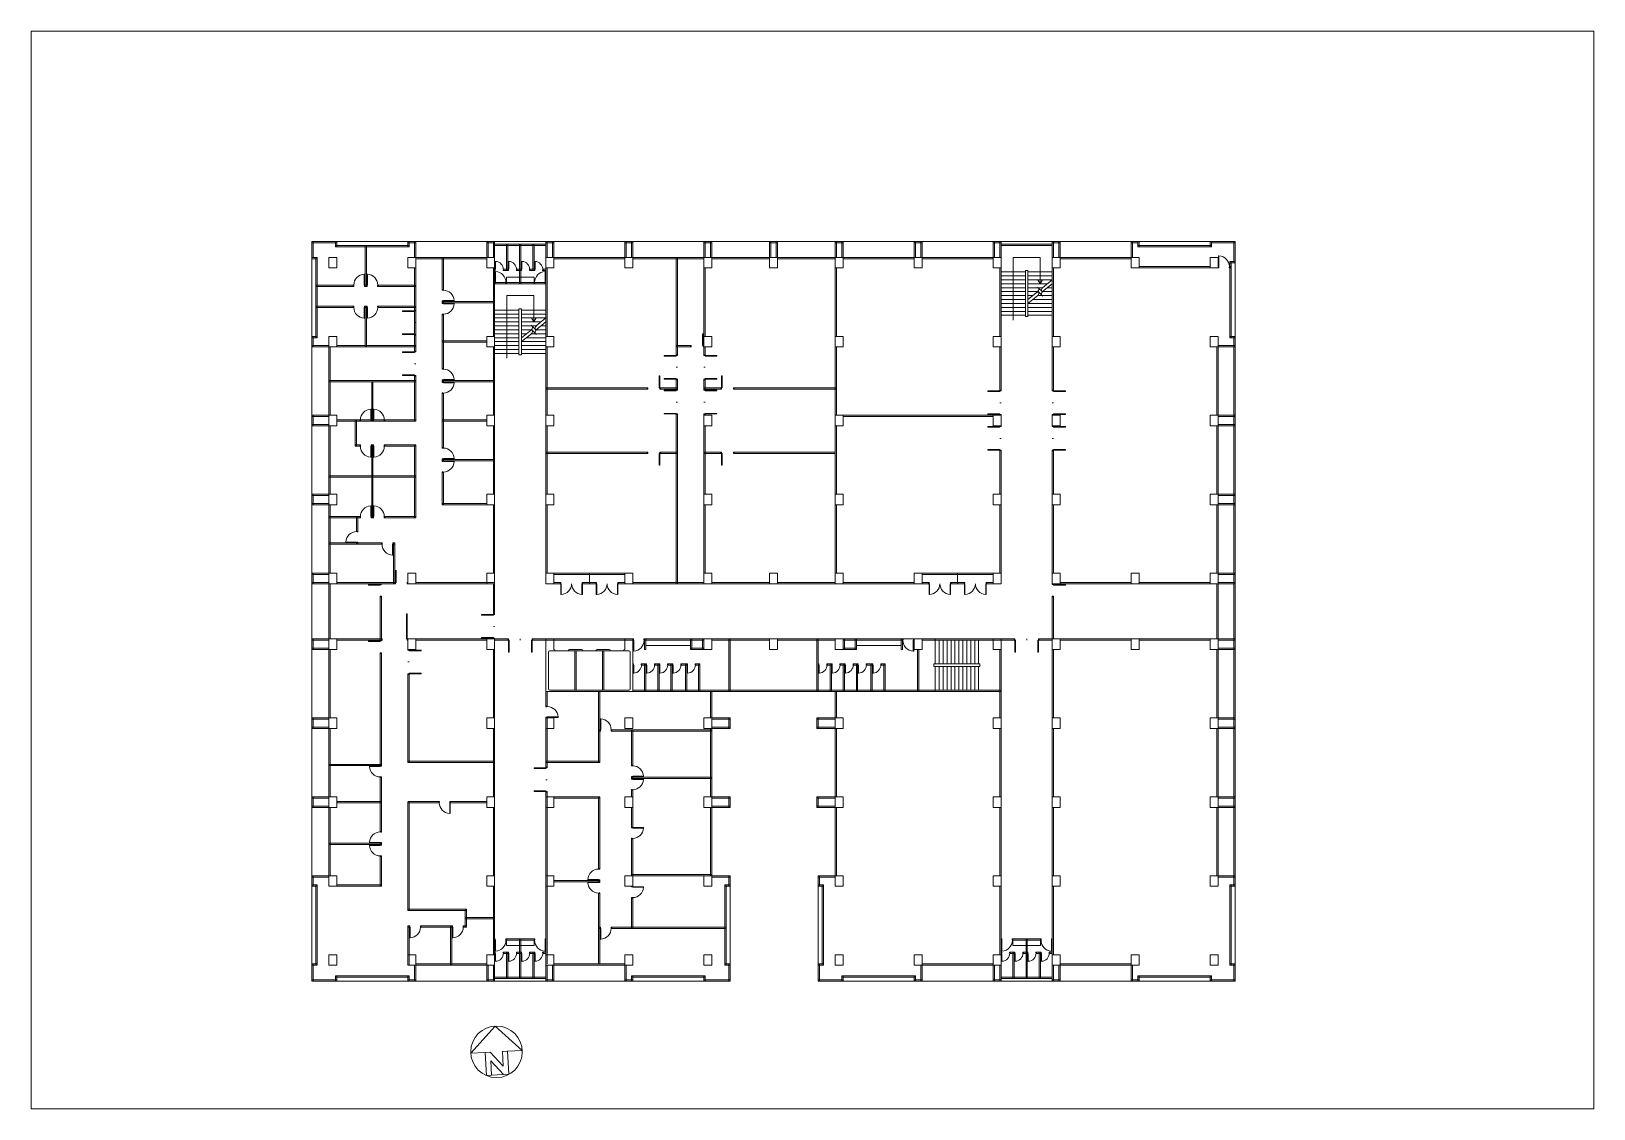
# Model space of a CAD drawing. Header units: metres. Extents: x 311 to 430, y 372 to 454.
import ezdxf

# ---------------------------------------------------------------- set-up
doc = ezdxf.new("R2010")
doc.units = ezdxf.units.M
doc.header["$MEASUREMENT"] = 0
doc.layers.add('BODR', color=13, linetype='Continuous')
doc.layers.add('DOOR', color=7, linetype='Continuous')

msp = doc.modelspace()

# ---------------------------------------------------------------- linework, layer by layer
at = {"color": 8, "linetype": 'ByBlock', "lineweight": 5}
for p, q in [((340.49, 438.06), (332.59, 438.06)), ((332.59, 430.06), (332.59, 438.06)), ((334.49, 437.96), (332.59, 437.96)), ((332.69, 436.86), (332.69, 438.06)), ((334.39, 437.66), (334.39, 438.06)), ((339.99, 437.76), (334.39, 437.76)), ((339.99, 437.66), (334.39, 437.66)), ((334.49, 437.66), (334.49, 438.06)), ((339.89, 437.66), (339.89, 438.06)), ((340.49, 437.96), (339.89, 437.96)), ((339.99, 437.66), (339.99, 438.06)), ((340.39, 436.86), (340.39, 438.06)), ((340.49, 436.86), (340.49, 438.06)), ((340.49, 438.06), (394.89, 438.06)), ((345.89, 438.06), (346.49, 438.06)), ((345.89, 436.86), (345.89, 438.06)), ((345.89, 437.96), (346.49, 437.96)), ((345.99, 436.86), (345.99, 438.06)), ((346.39, 436.86), (346.39, 438.06)), ((346.49, 436.86), (346.49, 438.06)), ((350.39, 437.86), (346.49, 437.86)), ((350.39, 437.76), (346.49, 437.76)), ((347.39, 437.86), (347.39, 435.86)), ((347.49, 437.86), (347.49, 435.86)), ((348.39, 434.86), (348.39, 437.86)), ((348.49, 434.86), (348.49, 437.86)), ((349.39, 437.86), (349.39, 435.86)), ((349.49, 437.86), (349.49, 435.86)), ((350.39, 438.06), (350.99, 438.06)), ((350.39, 436.86), (350.39, 438.06)), ((350.39, 437.96), (350.99, 437.96)), ((350.49, 436.86), (350.49, 438.06)), ((350.89, 436.86), (350.89, 438.06)), ((350.99, 436.86), (350.99, 438.06)), ((356.39, 438.06), (356.99, 438.06)), ((356.39, 436.86), (356.39, 438.06)), ((356.39, 437.96), (356.99, 437.96)), ((356.49, 436.86), (356.49, 438.06)), ((356.89, 436.86), (356.89, 438.06)), ((356.99, 436.86), (356.99, 438.06)), ((362.39, 438.06), (362.99, 438.06)), ((362.39, 436.86), (362.39, 438.06)), ((362.39, 437.96), (362.99, 437.96)), ((362.49, 436.86), (362.49, 438.06)), ((362.89, 436.86), (362.89, 438.06)), ((362.99, 436.86), (362.99, 438.06)), ((367.39, 438.06), (367.99, 438.06)), ((367.39, 436.86), (367.39, 438.06)), ((367.39, 437.96), (367.99, 437.96)), ((367.49, 436.86), (367.49, 438.06)), ((367.89, 436.86), (367.89, 438.06)), ((367.99, 436.86), (367.99, 438.06)), ((372.39, 438.06), (372.99, 438.06)), ((372.39, 436.86), (372.39, 438.06)), ((372.39, 437.96), (372.99, 437.96)), ((372.49, 436.86), (372.49, 438.06)), ((372.89, 436.86), (372.89, 438.06)), ((372.99, 436.86), (372.99, 438.06)), ((378.39, 438.06), (378.99, 438.06)), ((378.39, 436.86), (378.39, 438.06)), ((378.39, 437.96), (378.99, 437.96)), ((378.49, 436.86), (378.49, 438.06)), ((378.89, 436.86), (378.89, 438.06)), ((378.99, 436.86), (378.99, 438.06)), ((384.39, 438.06), (384.99, 438.06)), ((384.39, 436.86), (384.39, 438.06)), ((384.39, 437.96), (384.99, 437.96)), ((384.49, 436.86), (384.49, 438.06)), ((384.89, 436.86), (384.89, 438.06)), ((384.99, 436.86), (384.99, 438.06)), ((384.99, 437.86), (388.89, 437.86)), ((384.99, 437.76), (388.89, 437.76)), ((388.89, 438.06), (389.49, 438.06)), ((388.89, 436.86), (388.89, 438.06)), ((388.89, 437.96), (389.49, 437.96)), ((388.99, 436.86), (388.99, 438.06)), ((389.39, 436.86), (389.39, 438.06)), ((389.49, 436.86), (389.49, 438.06)), ((402.79, 438.06), (394.89, 438.06)), ((394.89, 436.86), (394.89, 438.06)), ((395.39, 437.96), (394.89, 437.96)), ((394.99, 436.86), (394.99, 438.06)), ((395.39, 437.66), (395.39, 438.06)), ((400.99, 437.76), (395.39, 437.76)), ((400.99, 437.66), (395.39, 437.66)), ((395.49, 437.66), (395.49, 438.06)), ((400.89, 437.66), (400.89, 438.06)), ((400.99, 437.66), (400.99, 438.06)), ((402.79, 437.96), (400.99, 437.96)), ((402.69, 438.06), (402.69, 436.46)), ((402.79, 438.06), (402.79, 430.06)), ((402.79, 389.86), (402.79, 438.06)), ((332.99, 436.86), (332.59, 436.86)), ((332.99, 436.76), (332.59, 436.76)), ((332.89, 430.76), (332.89, 436.86)), ((332.99, 430.76), (332.99, 436.86)), ((333.89, 436.06), (333.89, 436.86)), ((333.89, 436.86), (334.49, 436.86)), ((334.49, 436.06), (333.89, 436.06)), ((334.49, 436.86), (334.49, 436.06)), ((339.89, 436.06), (339.89, 436.86)), ((339.89, 436.86), (340.49, 436.86)), ((340.49, 436.06), (339.89, 436.06)), ((340.39, 436.06), (340.39, 432.86)), ((345.89, 436.86), (340.49, 436.86)), ((340.49, 436.86), (340.49, 436.06)), ((345.89, 436.76), (340.49, 436.76)), ((340.49, 436.06), (340.49, 432.86)), ((342.49, 434.36), (342.49, 436.86)), ((342.59, 434.37), (342.59, 436.86)), ((345.89, 436.06), (345.89, 436.86)), ((345.89, 436.86), (346.49, 436.86)), ((346.49, 436.06), (345.89, 436.06)), ((346.39, 436.06), (346.39, 430.86)), ((346.49, 436.86), (346.49, 436.06)), ((346.49, 436.06), (346.49, 430.86)), ((350.39, 436.86), (350.99, 436.86)), ((350.39, 436.06), (350.39, 436.86)), ((350.39, 436.86), (350.99, 436.86)), ((350.39, 430.86), (350.39, 436.06)), ((350.99, 436.06), (350.39, 436.06)), ((350.49, 430.86), (350.49, 436.06)), ((356.39, 436.86), (350.99, 436.86)), ((350.99, 436.86), (350.99, 436.06)), ((356.39, 436.76), (350.99, 436.76)), ((356.39, 436.86), (384.99, 436.86)), ((356.39, 436.06), (356.39, 436.86)), ((356.39, 436.86), (356.99, 436.86)), ((356.99, 436.06), (356.39, 436.06)), ((356.99, 436.86), (356.99, 436.06)), ((356.99, 436.76), (362.39, 436.76)), ((360.29, 429.41), (360.29, 436.86)), ((360.39, 429.41), (360.39, 436.86)), ((362.39, 436.06), (362.39, 436.86)), ((362.39, 436.86), (362.99, 436.86)), ((362.39, 430.86), (362.39, 436.06)), ((362.99, 436.06), (362.39, 436.06)), ((362.49, 430.86), (362.49, 436.06)), ((362.99, 436.86), (362.99, 436.06)), ((362.99, 436.76), (367.39, 436.76)), ((367.39, 436.06), (367.39, 436.86)), ((367.39, 436.86), (367.99, 436.86)), ((367.99, 436.06), (367.39, 436.06)), ((367.99, 436.86), (367.99, 436.06)), ((367.99, 436.76), (372.39, 436.76)), ((372.39, 436.06), (372.39, 436.86)), ((372.39, 436.86), (372.99, 436.86)), ((372.39, 430.86), (372.39, 436.06)), ((372.99, 436.06), (372.39, 436.06)), ((372.49, 430.86), (372.49, 436.06)), ((372.99, 436.86), (372.99, 436.06)), ((372.99, 436.76), (378.39, 436.76)), ((378.39, 436.06), (378.39, 436.86)), ((378.39, 436.86), (378.99, 436.86)), ((378.99, 436.06), (378.39, 436.06)), ((378.99, 436.86), (378.99, 436.06)), ((378.99, 436.76), (384.39, 436.76)), ((384.39, 436.06), (384.39, 436.86)), ((384.39, 436.86), (384.99, 436.86)), ((384.99, 436.06), (384.39, 436.06)), ((384.89, 430.86), (384.89, 436.06)), ((384.99, 436.86), (384.99, 436.06)), ((384.99, 430.86), (384.99, 436.06)), ((385.91, 432.1), (385.91, 436.86)), ((385.91, 436.86), (387.96, 436.86)), ((387.96, 434.86), (387.96, 436.86)), ((388.89, 436.86), (394.89, 436.86)), ((388.89, 436.06), (388.89, 436.86)), ((388.89, 436.86), (389.49, 436.86)), ((388.89, 436.06), (388.89, 430.86)), ((389.49, 436.06), (388.89, 436.06)), ((388.99, 436.06), (388.99, 430.86)), ((389.49, 436.86), (389.49, 436.06)), ((389.49, 436.76), (394.89, 436.76)), ((394.89, 436.06), (394.89, 436.86)), ((394.89, 436.86), (395.49, 436.86)), ((395.49, 436.06), (394.89, 436.06)), ((395.49, 436.86), (395.49, 436.06)), ((395.49, 436.16), (400.89, 436.16)), ((395.49, 436.06), (401.49, 436.06)), ((400.89, 436.06), (400.89, 436.86)), ((400.89, 436.86), (401.49, 436.86)), ((401.49, 436.06), (400.89, 436.06)), ((401.49, 436.86), (401.49, 436.06)), ((402.39, 436.56), (402.39, 430.76)), ((402.79, 436.56), (402.39, 436.56)), ((402.79, 436.46), (402.39, 436.46)), ((402.39, 436.16), (402.49, 436.16)), ((402.39, 436.06), (402.49, 436.06)), ((402.49, 436.56), (402.49, 430.76)), ((346.53, 435.86), (346.49, 435.86)), ((346.54, 435.76), (346.49, 435.76)), ((350.39, 434.96), (346.49, 434.96)), ((350.39, 434.86), (346.49, 434.86)), ((347.54, 435.86), (347.14, 435.86)), ((347.53, 435.96), (347.15, 435.96)), ((349.49, 435.36), (347.39, 435.36)), ((347.39, 434.86), (347.39, 435.36)), ((348.54, 435.86), (348.14, 435.86)), ((348.53, 435.96), (348.15, 435.96)), ((349.54, 435.86), (349.14, 435.86)), ((349.53, 435.96), (349.15, 435.96)), ((349.49, 434.86), (349.49, 435.36)), ((350.39, 435.86), (350.14, 435.86)), ((350.39, 435.96), (350.15, 435.96)), ((384.99, 435.76), (386.84, 435.76)), ((384.99, 435.46), (386.84, 435.46)), ((384.99, 435.16), (386.84, 435.16)), ((384.99, 434.86), (386.84, 434.86)), ((386.84, 435.86), (387.04, 435.86)), ((386.84, 432.36), (386.84, 435.86)), ((387.04, 432.36), (387.04, 435.86)), ((387.04, 435.76), (388.89, 435.76)), ((387.04, 435.46), (388.89, 435.46)), ((387.04, 435.16), (388.89, 435.16)), ((387.04, 434.86), (388.52, 434.86)), ((387.96, 434.86), (387.79, 435.16)), ((387.96, 434.86), (388.14, 435.16)), ((388.89, 435.16), (388.15, 434.56)), ((388.89, 434.86), (388.15, 434.26)), ((347.41, 429.2), (347.41, 433.96)), ((347.41, 433.96), (349.46, 433.96)), ((349.46, 431.96), (349.46, 433.96)), ((384.99, 434.56), (386.84, 434.56)), ((384.99, 434.26), (386.84, 434.26)), ((384.99, 433.96), (386.84, 433.96)), ((384.99, 433.66), (386.84, 433.66)), ((387.04, 434.56), (388.15, 434.56)), ((387.04, 434.26), (387.78, 434.26)), ((387.76, 434.25), (387.04, 433.66)), ((387.04, 433.96), (387.41, 433.96)), ((387.78, 433.96), (387.04, 433.36)), ((387.41, 433.66), (388.89, 433.66)), ((387.76, 434.61), (388.16, 434.21)), ((387.76, 434.61), (388.16, 434.21)), ((387.76, 434.31), (388.16, 433.91)), ((387.76, 434.31), (388.16, 433.91)), ((387.78, 433.96), (388.89, 433.96)), ((388.15, 434.26), (388.89, 434.26)), ((388.52, 434.56), (388.89, 434.56)), ((340.39, 432.81), (339.49, 432.81)), ((339.49, 432.81), (339.49, 432.76)), ((339.49, 432.76), (340.39, 432.76)), ((340.39, 432.76), (340.39, 432.81)), ((342.49, 433.36), (342.49, 433.56)), ((346.49, 433.51), (342.49, 433.51)), ((346.49, 433.41), (342.49, 433.41)), ((342.49, 428.36), (342.49, 432.56)), ((342.59, 433.37), (342.59, 433.55)), ((342.59, 428.37), (342.59, 432.55)), ((346.49, 432.86), (348.34, 432.86)), ((346.49, 432.56), (348.34, 432.56)), ((348.34, 432.96), (348.54, 432.96)), ((348.34, 429.46), (348.34, 432.96)), ((348.54, 429.46), (348.54, 432.96)), ((348.54, 432.86), (350.39, 432.86)), ((348.54, 432.56), (350.39, 432.56)), ((384.99, 433.36), (386.84, 433.36)), ((384.99, 433.06), (386.84, 433.06)), ((384.99, 432.76), (386.84, 432.76)), ((384.99, 432.46), (386.84, 432.46)), ((387.04, 433.36), (388.89, 433.36)), ((387.04, 433.06), (388.89, 433.06)), ((387.04, 432.76), (388.89, 432.76)), ((387.04, 432.46), (388.89, 432.46)), ((340.49, 431.91), (340.39, 431.91)), ((346.49, 432.26), (348.34, 432.26)), ((346.49, 431.96), (348.34, 431.96)), ((346.49, 431.66), (348.34, 431.66)), ((346.49, 431.36), (348.34, 431.36)), ((348.54, 432.26), (350.39, 432.26)), ((348.54, 431.96), (350.02, 431.96)), ((348.54, 431.66), (349.65, 431.66)), ((348.54, 431.36), (349.28, 431.36)), ((349.28, 431.36), (348.54, 430.76)), ((349.26, 431.71), (349.66, 431.31)), ((349.26, 431.71), (349.66, 431.31)), ((349.26, 431.41), (349.66, 431.01)), ((349.26, 431.41), (349.66, 431.01)), ((349.46, 431.96), (349.29, 432.26)), ((349.46, 431.96), (349.64, 432.26)), ((350.39, 432.26), (349.65, 431.66)), ((350.39, 431.96), (349.65, 431.36)), ((349.65, 431.36), (350.39, 431.36)), ((350.02, 431.66), (350.39, 431.66)), ((386.84, 432.36), (387.04, 432.36)), ((332.99, 430.86), (332.59, 430.86)), ((332.99, 430.76), (332.59, 430.76)), ((332.59, 430.16), (333.89, 430.16)), ((332.59, 430.06), (333.89, 430.06)), ((332.59, 430.06), (332.59, 389.86)), ((332.69, 430.06), (332.69, 430.86)), ((333.89, 430.06), (333.89, 430.86)), ((333.89, 430.86), (334.49, 430.86)), ((333.89, 430.06), (333.89, 412.06)), ((334.49, 430.06), (333.89, 430.06)), ((333.99, 430.06), (333.99, 424.86)), ((334.49, 430.86), (334.49, 430.06)), ((334.49, 430.16), (340.49, 430.16)), ((334.49, 430.06), (340.49, 430.06)), ((339.49, 431.01), (339.49, 431.06)), ((339.49, 431.06), (340.39, 431.06)), ((340.39, 431.01), (339.49, 431.01)), ((340.39, 431.06), (340.39, 431.01)), ((340.39, 430.96), (340.39, 429.73)), ((340.49, 430.96), (340.49, 429.73)), ((345.89, 430.51), (342.49, 430.51)), ((345.89, 430.41), (342.49, 430.41)), ((345.89, 430.06), (345.89, 430.86)), ((345.89, 430.86), (346.49, 430.86)), ((346.49, 430.06), (345.89, 430.06)), ((346.39, 430.06), (346.39, 424.86)), ((346.49, 431.06), (348.34, 431.06)), ((346.49, 430.86), (346.49, 430.06)), ((346.49, 430.76), (348.34, 430.76)), ((346.49, 430.46), (348.34, 430.46)), ((346.49, 430.16), (348.34, 430.16)), ((346.49, 430.06), (346.49, 424.86)), ((348.54, 431.06), (348.91, 431.06)), ((349.28, 431.06), (348.54, 430.46)), ((348.54, 430.46), (350.39, 430.46)), ((348.54, 430.16), (350.39, 430.16)), ((348.91, 430.76), (350.39, 430.76)), ((349.28, 431.06), (350.39, 431.06)), ((350.39, 430.06), (350.39, 430.86)), ((350.39, 430.86), (350.99, 430.86)), ((350.39, 424.86), (350.39, 430.06)), ((350.99, 430.06), (350.39, 430.06)), ((350.49, 424.86), (350.49, 430.06)), ((350.99, 430.86), (350.99, 430.06)), ((361.44, 430.16), (360.29, 430.16)), ((361.44, 430.06), (360.29, 430.06)), ((361.44, 430.06), (361.44, 430.16)), ((362.34, 431.06), (362.29, 431.06)), ((362.29, 431.06), (362.29, 430.16)), ((362.29, 430.16), (362.34, 430.16)), ((362.34, 430.16), (362.34, 431.06)), ((362.39, 430.16), (362.34, 430.16)), ((362.39, 430.06), (362.34, 430.06)), ((362.39, 430.06), (362.39, 430.86)), ((362.39, 430.86), (362.99, 430.86)), ((362.39, 429.41), (362.39, 430.06)), ((362.99, 430.06), (362.39, 430.06)), ((362.49, 429.41), (362.49, 430.06)), ((362.99, 430.86), (362.99, 430.06)), ((372.39, 430.06), (372.39, 430.86)), ((372.39, 430.86), (372.99, 430.86)), ((372.39, 424.86), (372.39, 430.06)), ((372.99, 430.06), (372.39, 430.06)), ((372.49, 424.86), (372.49, 430.06)), ((372.99, 430.86), (372.99, 430.06)), ((384.39, 430.06), (384.39, 430.86)), ((384.39, 430.86), (384.99, 430.86)), ((384.99, 430.06), (384.39, 430.06)), ((384.89, 426.71), (384.89, 430.06)), ((384.99, 430.86), (384.99, 430.06)), ((384.99, 426.71), (384.99, 430.06)), ((388.89, 430.06), (388.89, 430.86)), ((388.89, 430.86), (389.49, 430.86)), ((388.89, 430.06), (388.89, 426.71)), ((389.49, 430.06), (388.89, 430.06)), ((388.99, 430.06), (388.99, 426.71)), ((389.49, 430.86), (389.49, 430.06)), ((400.89, 430.06), (400.89, 430.86)), ((400.89, 430.86), (401.49, 430.86)), ((401.49, 430.06), (400.89, 430.06)), ((401.39, 430.06), (401.39, 424.86)), ((401.49, 430.86), (401.49, 430.06)), ((401.49, 430.16), (402.79, 430.16)), ((401.49, 430.06), (401.49, 412.06)), ((401.49, 430.06), (402.79, 430.06)), ((402.39, 430.86), (402.79, 430.86)), ((402.39, 430.76), (402.79, 430.76)), ((402.69, 430.86), (402.69, 430.06)), ((402.69, 389.86), (402.69, 430.86)), ((340.39, 429.68), (339.49, 429.68)), ((339.49, 429.68), (339.49, 429.63)), ((339.49, 429.63), (340.39, 429.63)), ((340.39, 429.63), (340.39, 429.68)), ((346.49, 429.86), (348.34, 429.86)), ((346.49, 429.56), (348.34, 429.56)), ((348.34, 429.46), (348.54, 429.46)), ((348.54, 429.86), (350.39, 429.86)), ((348.54, 429.56), (350.39, 429.56)), ((360.29, 429.41), (359.39, 429.41)), ((359.39, 429.41), (359.39, 429.36)), ((359.39, 429.36), (360.29, 429.36)), ((360.29, 429.36), (360.29, 429.41)), ((362.49, 429.41), (363.39, 429.41)), ((362.49, 429.36), (362.49, 429.41)), ((363.39, 429.36), (362.49, 429.36)), ((363.39, 429.41), (363.39, 429.36)), ((339.49, 427.88), (339.49, 427.93)), ((339.49, 427.93), (340.39, 427.93)), ((340.39, 427.88), (339.49, 427.88)), ((340.49, 428.78), (340.39, 428.78)), ((340.39, 427.93), (340.39, 427.88)), ((340.39, 427.83), (340.39, 424.41)), ((340.49, 427.83), (340.49, 424.41)), ((359.04, 427.86), (358.99, 427.86)), ((358.99, 427.86), (358.99, 426.96)), ((359.04, 426.96), (359.04, 427.86)), ((360.39, 428.51), (360.29, 428.51)), ((362.39, 428.51), (362.49, 428.51)), ((363.74, 426.96), (363.74, 427.86)), ((363.74, 427.86), (363.79, 427.86)), ((363.79, 427.86), (363.79, 426.96)), ((340.49, 427.51), (333.89, 427.51)), ((340.49, 427.41), (333.89, 427.41)), ((337.14, 427.41), (337.14, 424.41)), ((337.24, 427.41), (337.24, 424.41)), ((342.49, 427.36), (342.49, 427.56)), ((346.49, 427.51), (342.49, 427.51)), ((346.49, 427.41), (342.49, 427.41)), ((342.49, 422.36), (342.49, 426.56)), ((342.59, 427.37), (342.59, 427.55)), ((342.59, 422.37), (342.59, 426.55)), ((350.39, 426.96), (358.14, 426.96)), ((350.39, 426.86), (358.14, 426.86)), ((358.14, 426.86), (358.14, 426.96)), ((358.99, 426.96), (359.04, 426.96)), ((359.04, 426.96), (360.39, 426.96)), ((359.04, 426.86), (360.39, 426.86)), ((359.39, 427.61), (359.39, 427.66)), ((359.39, 427.66), (360.29, 427.66)), ((360.29, 427.61), (359.39, 427.61)), ((360.29, 426.76), (359.39, 426.76)), ((359.39, 426.76), (359.39, 426.71)), ((359.39, 426.71), (360.29, 426.71)), ((360.29, 427.66), (360.29, 427.61)), ((360.29, 426.76), (360.29, 427.61)), ((360.29, 426.71), (360.29, 426.76)), ((360.39, 426.76), (360.39, 427.61)), ((362.39, 426.76), (362.39, 427.61)), ((362.39, 426.96), (363.74, 426.96)), ((362.39, 426.86), (363.74, 426.86)), ((363.39, 427.66), (362.49, 427.66)), ((362.49, 427.66), (362.49, 427.61)), ((362.49, 426.76), (362.49, 427.61)), ((362.49, 427.61), (363.39, 427.61)), ((362.49, 426.76), (363.39, 426.76)), ((362.49, 426.71), (362.49, 426.76)), ((363.39, 426.71), (362.49, 426.71)), ((363.39, 427.61), (363.39, 427.66)), ((363.39, 426.76), (363.39, 426.71)), ((363.79, 426.96), (363.74, 426.96)), ((364.64, 426.96), (372.49, 426.96)), ((364.64, 426.86), (364.64, 426.96)), ((364.64, 426.86), (372.49, 426.86)), ((384.89, 426.71), (383.99, 426.71)), ((383.99, 426.71), (383.99, 426.66)), ((383.99, 426.66), (384.89, 426.66)), ((384.89, 426.66), (384.89, 426.71)), ((388.99, 426.71), (389.89, 426.71)), ((388.99, 426.66), (388.99, 426.71)), ((389.89, 426.66), (388.99, 426.66)), ((389.89, 426.71), (389.89, 426.66)), ((360.39, 425.86), (360.29, 425.86)), ((362.39, 425.86), (362.49, 425.86)), ((384.99, 425.81), (384.89, 425.81)), ((388.89, 425.81), (388.99, 425.81)), ((332.59, 424.06), (332.59, 424.86)), ((333.99, 424.86), (332.59, 424.86)), ((333.89, 424.76), (332.59, 424.76)), ((333.89, 424.16), (332.59, 424.16)), ((332.69, 424.06), (332.69, 424.86)), ((333.89, 424.06), (333.89, 424.86)), ((333.89, 424.86), (334.49, 424.86)), ((334.49, 424.86), (334.49, 424.06)), ((340.49, 424.51), (334.49, 424.51)), ((340.49, 424.41), (334.49, 424.41)), ((335.89, 424.51), (335.89, 422.51)), ((335.99, 424.51), (335.99, 422.51)), ((345.89, 424.51), (342.49, 424.51)), ((345.89, 424.41), (342.49, 424.41)), ((345.89, 424.06), (345.89, 424.86)), ((345.89, 424.86), (346.49, 424.86)), ((346.49, 424.86), (346.49, 424.06)), ((350.39, 424.06), (350.39, 424.86)), ((350.39, 424.86), (350.99, 424.86)), ((350.99, 424.86), (350.99, 424.06)), ((359.39, 424.96), (359.39, 425.01)), ((359.39, 425.01), (360.29, 425.01)), ((360.29, 424.96), (359.39, 424.96)), ((360.29, 425.01), (360.29, 424.96)), ((360.29, 412.06), (360.29, 424.96)), ((360.39, 412.06), (360.39, 424.96)), ((362.39, 424.86), (362.39, 424.96)), ((362.39, 424.06), (362.39, 424.86)), ((362.39, 424.86), (362.99, 424.86)), ((363.39, 425.01), (362.49, 425.01)), ((362.49, 425.01), (362.49, 424.96)), ((362.49, 424.86), (362.49, 424.96)), ((362.49, 424.96), (363.39, 424.96)), ((362.99, 424.86), (362.99, 424.06)), ((363.39, 424.96), (363.39, 425.01)), ((372.39, 424.86), (384.99, 424.86)), ((372.39, 424.06), (372.39, 424.86)), ((372.39, 424.86), (372.99, 424.86)), ((372.99, 424.86), (372.99, 424.06)), ((372.99, 424.76), (384.39, 424.76)), ((383.99, 424.91), (383.99, 424.96)), ((383.99, 424.96), (384.89, 424.96)), ((384.89, 424.91), (383.99, 424.91)), ((384.39, 424.06), (384.39, 424.86)), ((384.39, 424.86), (384.99, 424.86)), ((384.89, 424.96), (384.89, 424.91)), ((384.89, 424.86), (384.89, 424.91)), ((384.99, 424.86), (384.99, 424.91)), ((384.99, 424.86), (384.99, 424.06)), ((388.89, 424.91), (388.89, 424.86)), ((388.89, 424.06), (388.89, 424.86)), ((388.89, 424.86), (389.49, 424.86)), ((389.89, 424.96), (388.99, 424.96)), ((388.99, 424.96), (388.99, 424.91)), ((388.99, 424.91), (388.99, 424.86)), ((388.99, 424.91), (389.89, 424.91)), ((389.49, 424.86), (389.49, 424.06)), ((389.89, 424.91), (389.89, 424.96)), ((400.89, 424.06), (400.89, 424.86)), ((400.89, 424.86), (401.49, 424.86)), ((401.39, 424.86), (402.79, 424.86)), ((401.49, 424.86), (401.49, 424.06)), ((401.49, 424.76), (402.79, 424.76)), ((401.49, 424.16), (402.79, 424.16)), ((402.69, 424.86), (402.69, 424.06)), ((402.79, 424.86), (402.79, 424.06)), ((333.99, 424.06), (332.59, 424.06)), ((334.49, 424.06), (333.89, 424.06)), ((333.99, 424.06), (333.99, 418.86)), ((346.49, 424.06), (345.89, 424.06)), ((346.39, 424.06), (346.39, 418.86)), ((346.49, 424.06), (346.49, 418.86)), ((350.39, 418.86), (350.39, 424.06)), ((350.99, 424.06), (350.39, 424.06)), ((350.49, 424.01), (350.49, 424.06)), ((350.49, 418.86), (350.49, 424.06)), ((362.39, 418.86), (362.39, 424.06)), ((362.99, 424.06), (362.39, 424.06)), ((362.49, 418.86), (362.49, 424.06)), ((372.39, 418.86), (372.39, 424.06)), ((372.99, 424.06), (372.39, 424.06)), ((372.49, 418.86), (372.49, 424.06)), ((384.89, 424.01), (383.99, 424.01)), ((383.99, 424.01), (383.99, 423.96)), ((383.99, 423.96), (384.89, 423.96)), ((384.99, 424.06), (384.39, 424.06)), ((384.89, 424.01), (384.89, 424.06)), ((384.89, 423.96), (384.89, 424.01)), ((384.99, 423.11), (384.89, 423.11)), ((384.99, 424.01), (384.99, 424.06)), ((388.89, 424.06), (388.89, 424.01)), ((389.49, 424.06), (388.89, 424.06)), ((388.89, 423.11), (388.99, 423.11)), ((388.99, 424.06), (388.99, 424.01)), ((388.99, 424.01), (389.89, 424.01)), ((388.99, 423.96), (388.99, 424.01)), ((389.89, 423.96), (388.99, 423.96)), ((389.89, 424.01), (389.89, 423.96)), ((401.49, 424.06), (400.89, 424.06)), ((401.39, 424.06), (401.39, 418.86)), ((401.39, 424.06), (402.79, 424.06)), ((336.29, 422.61), (335.89, 422.61)), ((336.28, 422.51), (335.89, 422.51)), ((337.29, 422.61), (337.09, 422.61)), ((337.28, 422.51), (337.1, 422.51)), ((337.14, 422.61), (337.14, 417.06)), ((337.24, 422.61), (337.24, 417.06)), ((340.49, 422.61), (338.09, 422.61)), ((340.49, 422.51), (338.1, 422.51)), ((340.39, 422.61), (340.39, 417.06)), ((340.49, 422.61), (340.49, 417.06)), ((358.14, 422.06), (350.39, 422.06)), ((358.14, 421.96), (350.39, 421.96)), ((358.14, 422.06), (358.14, 421.96)), ((358.99, 421.06), (358.99, 421.96)), ((358.99, 421.96), (359.04, 421.96)), ((360.39, 422.06), (359.04, 422.06)), ((360.39, 421.96), (359.04, 421.96)), ((359.04, 421.96), (359.04, 421.06)), ((363.74, 422.06), (362.39, 422.06)), ((363.74, 421.96), (362.39, 421.96)), ((363.74, 421.96), (363.74, 421.06)), ((363.79, 421.96), (363.74, 421.96)), ((363.79, 421.06), (363.79, 421.96)), ((372.39, 422.06), (364.64, 422.06)), ((364.64, 422.06), (364.64, 421.96)), ((372.39, 421.96), (364.64, 421.96)), ((383.99, 422.21), (383.99, 422.26)), ((383.99, 422.26), (384.89, 422.26)), ((384.89, 422.21), (383.99, 422.21)), ((384.89, 422.26), (384.89, 422.21)), ((384.89, 418.86), (384.89, 422.21)), ((384.99, 418.86), (384.99, 422.21)), ((388.89, 422.21), (388.89, 418.86)), ((389.89, 422.26), (388.99, 422.26)), ((388.99, 422.26), (388.99, 422.21)), ((388.99, 422.21), (388.99, 418.86)), ((388.99, 422.21), (389.89, 422.21)), ((389.89, 422.21), (389.89, 422.26)), ((342.49, 421.36), (342.49, 421.56)), ((346.49, 421.51), (342.49, 421.51)), ((346.49, 421.41), (342.49, 421.41)), ((342.49, 418.06), (342.49, 420.56)), ((342.59, 421.37), (342.59, 421.55)), ((359.04, 421.06), (358.99, 421.06)), ((363.74, 421.06), (363.79, 421.06)), ((340.49, 420.26), (333.89, 420.26)), ((340.49, 420.16), (333.89, 420.16)), ((342.59, 418.06), (342.59, 420.55)), ((332.59, 418.06), (332.59, 418.86)), ((333.99, 418.86), (332.59, 418.86)), ((333.89, 418.76), (332.59, 418.76)), ((332.69, 418.06), (332.69, 418.86)), ((333.89, 418.06), (333.89, 418.86)), ((333.89, 418.86), (334.49, 418.86)), ((334.49, 418.86), (334.49, 418.06)), ((345.89, 418.06), (345.89, 418.86)), ((345.89, 418.86), (346.49, 418.86)), ((346.49, 418.86), (346.49, 418.06)), ((350.39, 418.06), (350.39, 418.86)), ((350.39, 418.86), (350.99, 418.86)), ((350.99, 418.86), (350.99, 418.06)), ((362.39, 418.06), (362.39, 418.86)), ((362.39, 418.86), (362.99, 418.86)), ((362.99, 418.86), (362.99, 418.06)), ((372.39, 418.06), (372.39, 418.86)), ((372.39, 418.86), (372.99, 418.86)), ((372.99, 418.86), (372.99, 418.06)), ((384.39, 418.06), (384.39, 418.86)), ((384.39, 418.86), (384.99, 418.86)), ((384.99, 418.86), (384.99, 418.06)), ((388.89, 418.06), (388.89, 418.86)), ((388.89, 418.86), (389.49, 418.86)), ((389.49, 418.86), (389.49, 418.06)), ((400.89, 418.06), (400.89, 418.86)), ((400.89, 418.86), (401.49, 418.86)), ((401.39, 418.86), (402.79, 418.86)), ((401.49, 418.86), (401.49, 418.06)), ((401.49, 418.76), (402.79, 418.76)), ((402.69, 418.86), (402.69, 418.06)), ((402.79, 418.86), (402.79, 418.06)), ((333.89, 418.16), (332.59, 418.16)), ((333.99, 418.06), (332.59, 418.06)), ((334.49, 418.06), (333.89, 418.06)), ((336.28, 417.16), (333.89, 417.16)), ((336.29, 417.06), (333.89, 417.06)), ((333.99, 418.06), (333.99, 412.86)), ((335.99, 417.16), (335.99, 416.02)), ((336.09, 417.16), (336.09, 416.01)), ((337.29, 417.06), (337.09, 417.06)), ((337.28, 417.16), (337.1, 417.16)), ((340.49, 417.06), (338.09, 417.06)), ((340.49, 417.16), (338.1, 417.16)), ((345.89, 418.16), (342.49, 418.16)), ((345.89, 418.06), (342.49, 418.06)), ((346.49, 418.06), (345.89, 418.06)), ((346.39, 418.06), (346.39, 412.86)), ((346.49, 418.06), (346.49, 412.86)), ((350.39, 412.86), (350.39, 418.06)), ((350.99, 418.06), (350.39, 418.06)), ((350.49, 412.86), (350.49, 418.06)), ((362.39, 412.86), (362.39, 418.06)), ((362.99, 418.06), (362.39, 418.06)), ((362.49, 412.86), (362.49, 418.06)), ((372.39, 412.86), (372.39, 418.06)), ((372.99, 418.06), (372.39, 418.06)), ((372.49, 412.86), (372.49, 418.06)), ((384.99, 418.06), (384.39, 418.06)), ((384.89, 412.86), (384.89, 418.06)), ((384.99, 412.86), (384.99, 418.06)), ((388.89, 418.06), (388.89, 412.86)), ((389.49, 418.06), (388.89, 418.06)), ((388.99, 418.06), (388.99, 412.86)), ((401.49, 418.06), (400.89, 418.06)), ((401.39, 418.06), (401.39, 412.86)), ((401.39, 418.06), (402.79, 418.06)), ((401.49, 418.16), (402.79, 418.16)), ((337.94, 415.16), (333.89, 415.16)), ((337.93, 415.06), (333.89, 415.06)), ((335.99, 415.2), (335.99, 415.06)), ((336.09, 415.21), (336.09, 415.06)), ((338.89, 415.16), (338.79, 415.16)), ((338.79, 412.06), (338.79, 415.16)), ((338.89, 415.06), (338.79, 415.06)), ((338.89, 412.06), (338.89, 415.16)), ((332.59, 412.06), (332.59, 412.86)), ((333.99, 412.86), (332.59, 412.86)), ((333.89, 412.76), (332.59, 412.76)), ((332.69, 412.06), (332.69, 412.86)), ((333.89, 412.06), (333.89, 412.86)), ((333.89, 412.86), (334.49, 412.86)), ((334.49, 412.86), (334.49, 412.06)), ((338.94, 412.16), (338.94, 413.06)), ((338.94, 413.06), (338.99, 413.06)), ((338.99, 413.06), (338.99, 412.16)), ((339.89, 412.06), (339.89, 412.86)), ((339.89, 412.86), (340.49, 412.86)), ((340.49, 412.86), (340.49, 412.06)), ((345.89, 412.06), (345.89, 412.86)), ((345.89, 412.86), (346.49, 412.86)), ((346.49, 412.86), (346.49, 412.06)), ((350.39, 412.86), (356.99, 412.86)), ((350.39, 412.06), (350.39, 412.86)), ((350.39, 412.86), (350.99, 412.86)), ((350.99, 412.86), (350.99, 412.06)), ((350.99, 412.76), (356.39, 412.76)), ((353.69, 412.86), (353.69, 412.06)), ((356.39, 412.06), (356.39, 412.86)), ((356.39, 412.86), (356.99, 412.86)), ((356.99, 412.86), (356.99, 412.06)), ((362.39, 412.06), (362.39, 412.86)), ((362.39, 412.86), (362.99, 412.86)), ((362.99, 412.86), (362.99, 412.06)), ((367.39, 412.06), (367.39, 412.86)), ((367.39, 412.86), (367.99, 412.86)), ((367.99, 412.86), (367.99, 412.06)), ((372.39, 412.06), (372.39, 412.86)), ((372.39, 412.86), (372.99, 412.86)), ((372.99, 412.86), (372.99, 412.06)), ((384.99, 412.86), (378.39, 412.86)), ((378.39, 412.06), (378.39, 412.86)), ((378.39, 412.86), (378.99, 412.86)), ((378.99, 412.86), (378.99, 412.06)), ((384.39, 412.76), (378.99, 412.76)), ((381.69, 412.86), (381.69, 412.06)), ((384.39, 412.06), (384.39, 412.86)), ((384.39, 412.86), (384.99, 412.86)), ((384.99, 412.86), (384.99, 412.06)), ((388.89, 412.06), (388.89, 412.86)), ((388.89, 412.86), (389.49, 412.86)), ((389.49, 412.86), (389.49, 412.06)), ((394.89, 412.06), (394.89, 412.86)), ((394.89, 412.86), (395.49, 412.86)), ((395.49, 412.86), (395.49, 412.06)), ((400.89, 412.06), (400.89, 412.86)), ((400.89, 412.86), (401.49, 412.86)), ((401.39, 412.86), (402.79, 412.86)), ((401.49, 412.86), (401.49, 412.06)), ((401.49, 412.76), (402.79, 412.76)), ((402.69, 412.86), (402.69, 412.06)), ((402.79, 412.86), (402.79, 412.06)), ((333.89, 412.16), (332.59, 412.16)), ((333.99, 412.06), (332.59, 412.06)), ((333.89, 412.06), (333.89, 407.86)), ((334.49, 412.06), (333.89, 412.06)), ((333.99, 412.06), (333.99, 407.86)), ((338.94, 412.16), (334.49, 412.16)), ((338.94, 412.06), (334.49, 412.06)), ((338.99, 412.16), (338.94, 412.16)), ((339.89, 412.16), (339.84, 412.16)), ((339.84, 412.06), (339.84, 412.16)), ((346.49, 412.06), (339.84, 412.06)), ((340.49, 412.06), (339.89, 412.06)), ((346.49, 412.16), (340.49, 412.16)), ((346.49, 412.06), (345.89, 412.06)), ((346.39, 412.06), (346.39, 409.71)), ((346.49, 412.06), (346.49, 409.71)), ((350.39, 412.06), (351.52, 412.06)), ((350.99, 412.06), (350.39, 412.06)), ((350.99, 412.16), (351.53, 412.16)), ((353.15, 412.16), (354.23, 412.16)), ((353.16, 412.06), (354.22, 412.06)), ((355.85, 412.16), (356.39, 412.16)), ((355.86, 412.06), (356.99, 412.06)), ((356.99, 412.06), (356.39, 412.06)), ((362.39, 412.16), (356.99, 412.16)), ((362.39, 412.06), (356.99, 412.06)), ((362.99, 412.06), (362.39, 412.06)), ((367.39, 412.16), (362.99, 412.16)), ((367.39, 412.06), (362.99, 412.06)), ((367.99, 412.06), (367.39, 412.06)), ((372.39, 412.16), (367.99, 412.16)), ((372.39, 412.06), (367.99, 412.06)), ((372.99, 412.06), (372.39, 412.06)), ((378.39, 412.16), (372.99, 412.16)), ((378.39, 412.06), (372.99, 412.06)), ((378.39, 412.06), (379.52, 412.06)), ((378.99, 412.06), (378.39, 412.06)), ((378.99, 412.16), (379.53, 412.16)), ((381.15, 412.16), (382.23, 412.16)), ((381.16, 412.06), (382.22, 412.06)), ((383.85, 412.16), (384.39, 412.16)), ((383.86, 412.06), (384.99, 412.06)), ((384.99, 412.06), (384.39, 412.06)), ((388.89, 412.06), (401.49, 412.06)), ((388.89, 412.06), (388.89, 412.01)), ((389.49, 412.06), (388.89, 412.06)), ((388.89, 411.11), (388.89, 407.86)), ((388.89, 411.11), (388.99, 411.11)), ((388.99, 412.06), (388.99, 412.01)), ((388.99, 412.01), (389.89, 412.01)), ((388.99, 411.96), (388.99, 412.01)), ((389.89, 411.96), (388.99, 411.96)), ((388.99, 411.11), (388.99, 407.86)), ((389.49, 412.16), (394.89, 412.16)), ((389.89, 412.01), (389.89, 411.96)), ((395.49, 412.06), (394.89, 412.06)), ((395.49, 412.16), (400.89, 412.16)), ((401.49, 412.06), (400.89, 412.06)), ((401.39, 407.86), (401.39, 412.06)), ((401.39, 412.06), (402.79, 412.06)), ((401.49, 412.16), (402.79, 412.16)), ((401.49, 407.86), (401.49, 412.06)), ((339.79, 407.86), (339.79, 409.76)), ((339.79, 409.76), (339.84, 409.76)), ((339.84, 409.76), (339.84, 407.86)), ((346.39, 409.71), (345.49, 409.71)), ((345.49, 409.71), (345.49, 409.66)), ((345.49, 409.66), (346.39, 409.66)), ((346.39, 409.66), (346.39, 409.71)), ((346.49, 408.81), (346.39, 408.81)), ((332.59, 407.06), (332.59, 407.86)), ((333.99, 407.86), (332.59, 407.86)), ((333.89, 407.76), (332.59, 407.76)), ((332.69, 407.06), (332.69, 407.86)), ((333.89, 407.86), (333.89, 395.86)), ((333.89, 407.06), (333.89, 407.86)), ((333.89, 407.86), (334.49, 407.86)), ((333.99, 407.86), (337.89, 407.86)), ((334.49, 407.86), (334.49, 407.06)), ((334.49, 407.76), (337.89, 407.76)), ((337.79, 407.71), (336.89, 407.71)), ((336.89, 407.71), (336.89, 407.66)), ((336.89, 407.66), (337.79, 407.66)), ((337.79, 407.86), (337.79, 407.71)), ((337.79, 407.66), (337.79, 407.71)), ((337.89, 407.86), (337.89, 407.71)), ((337.89, 407.86), (337.94, 407.86)), ((337.94, 407.76), (337.89, 407.76)), ((337.94, 407.86), (337.94, 407.76)), ((339.84, 407.86), (339.79, 407.86)), ((339.89, 407.86), (339.84, 407.86)), ((339.84, 407.86), (339.84, 407.76)), ((339.84, 407.76), (339.89, 407.76)), ((339.89, 407.86), (347.49, 407.86)), ((339.89, 407.86), (339.89, 407.01)), ((339.89, 407.06), (339.89, 407.86)), ((339.89, 407.86), (340.49, 407.86)), ((340.49, 407.86), (340.49, 407.06)), ((340.49, 407.76), (345.89, 407.76)), ((345.49, 407.91), (345.49, 407.96)), ((345.49, 407.96), (346.39, 407.96)), ((346.39, 407.91), (345.49, 407.91)), ((345.89, 407.06), (345.89, 407.86)), ((345.89, 407.86), (346.49, 407.86)), ((346.39, 407.96), (346.39, 407.91)), ((346.39, 407.91), (346.39, 407.86)), ((346.49, 407.91), (346.49, 407.86)), ((346.49, 407.86), (346.49, 383.86)), ((346.49, 407.86), (346.49, 407.06)), ((346.49, 407.76), (347.49, 407.76)), ((347.54, 407.76), (347.54, 406.86)), ((347.59, 407.76), (347.54, 407.76)), ((347.59, 406.86), (347.59, 407.76)), ((348.44, 407.76), (348.44, 407.86)), ((348.44, 407.86), (348.44, 407.76)), ((349.29, 406.86), (349.29, 407.76)), ((349.29, 407.76), (349.34, 407.76)), ((349.34, 407.86), (357.04, 407.86)), ((349.34, 407.76), (357.03, 407.76)), ((349.34, 407.76), (349.34, 406.86)), ((349.39, 407.86), (350.99, 407.86)), ((349.39, 407.76), (350.39, 407.76)), ((350.39, 407.06), (350.39, 407.86)), ((350.39, 407.86), (350.99, 407.86)), ((350.39, 407.86), (350.39, 403.86)), ((350.99, 407.86), (350.99, 407.06)), ((356.39, 407.06), (356.39, 407.86)), ((356.39, 407.86), (356.99, 407.86)), ((356.39, 407.86), (357.04, 407.86)), ((356.99, 407.86), (356.99, 407.06)), ((356.99, 407.86), (356.99, 403.86)), ((356.99, 407.76), (357.03, 407.76)), ((357.84, 407.86), (385.99, 407.86)), ((357.85, 407.76), (362.39, 407.76)), ((357.85, 407.76), (362.39, 407.76)), ((357.89, 407.86), (362.99, 407.86)), ((357.89, 407.76), (357.89, 407.06)), ((357.99, 407.06), (357.99, 407.86)), ((361.39, 407.06), (361.39, 407.86)), ((361.49, 407.06), (361.49, 407.86)), ((362.29, 407.86), (362.29, 407.06)), ((362.39, 407.86), (362.39, 407.06)), ((362.39, 407.06), (362.39, 407.86)), ((362.39, 407.86), (362.99, 407.86)), ((367.39, 407.86), (362.99, 407.86)), ((362.99, 407.86), (362.99, 407.06)), ((362.99, 407.76), (367.39, 407.76)), ((367.39, 407.76), (362.99, 407.76)), ((364.29, 403.86), (364.29, 407.86)), ((364.39, 403.86), (364.39, 407.86)), ((367.39, 407.06), (367.39, 407.86)), ((367.39, 407.86), (367.99, 407.86)), ((372.39, 407.86), (367.99, 407.86)), ((367.99, 407.86), (367.99, 407.06)), ((367.99, 407.76), (372.39, 407.76)), ((372.39, 407.76), (367.99, 407.76)), ((370.99, 403.86), (370.99, 407.86)), ((371.09, 403.86), (371.09, 407.86)), ((372.39, 407.06), (372.39, 407.86)), ((372.39, 407.86), (372.99, 407.86)), ((372.99, 407.06), (372.99, 407.86)), ((372.99, 407.86), (377.54, 407.86)), ((372.99, 407.86), (372.99, 407.06)), ((372.99, 407.76), (377.53, 407.76)), ((372.99, 407.76), (377.53, 407.76)), ((373.09, 407.06), (373.09, 407.86)), ((373.89, 407.86), (373.89, 407.06)), ((373.99, 407.86), (373.99, 407.06)), ((377.39, 407.06), (377.39, 407.86)), ((377.49, 407.76), (377.49, 407.06)), ((378.34, 407.86), (378.99, 407.86)), ((378.35, 407.76), (378.39, 407.76)), ((378.35, 407.76), (378.39, 407.76)), ((378.39, 407.06), (378.39, 407.86)), ((378.39, 407.86), (378.99, 407.86)), ((378.99, 407.86), (378.99, 407.06)), ((378.99, 407.76), (385.99, 407.76)), ((379.99, 407.86), (385.99, 407.86)), ((379.99, 405.96), (379.99, 407.86)), ((379.99, 407.76), (384.39, 407.76)), ((380.29, 405.96), (380.29, 407.76)), ((380.59, 405.96), (380.59, 407.76)), ((380.89, 405.96), (380.89, 407.76)), ((381.19, 405.96), (381.19, 407.76)), ((381.49, 405.96), (381.49, 407.76)), ((381.79, 405.96), (381.79, 407.76)), ((382.09, 405.96), (382.09, 407.76)), ((382.39, 405.96), (382.39, 407.76)), ((382.69, 405.96), (382.69, 407.76)), ((382.99, 405.96), (382.99, 407.76)), ((383.29, 405.96), (383.29, 407.76)), ((384.39, 407.06), (384.39, 407.86)), ((384.39, 407.86), (384.99, 407.86)), ((384.99, 401.86), (384.99, 407.86)), ((384.99, 407.86), (384.99, 407.06)), ((386.04, 407.76), (386.04, 406.86)), ((386.09, 407.76), (386.04, 407.76)), ((386.09, 406.86), (386.09, 407.76)), ((386.94, 407.76), (386.94, 407.86)), ((386.94, 407.86), (386.94, 407.76)), ((387.79, 406.86), (387.79, 407.76)), ((387.79, 407.76), (387.84, 407.76)), ((387.84, 407.76), (387.84, 406.86)), ((387.89, 407.86), (401.49, 407.86)), ((387.89, 407.76), (388.89, 407.76)), ((388.89, 407.06), (388.89, 407.86)), ((388.89, 407.86), (389.49, 407.86)), ((389.49, 407.86), (389.49, 407.06)), ((389.49, 407.76), (394.89, 407.76)), ((394.89, 407.06), (394.89, 407.86)), ((394.89, 407.86), (395.49, 407.86)), ((395.49, 407.86), (395.49, 407.06)), ((395.49, 407.76), (400.89, 407.76)), ((400.89, 407.06), (400.89, 407.86)), ((400.89, 407.86), (401.49, 407.86)), ((401.39, 407.86), (402.79, 407.86)), ((401.49, 407.86), (401.49, 389.06)), ((401.49, 407.86), (401.49, 407.06)), ((401.49, 407.76), (402.79, 407.76)), ((402.69, 407.86), (402.69, 407.06)), ((402.79, 407.86), (402.79, 407.06)), ((333.89, 407.16), (332.59, 407.16)), ((333.99, 407.06), (332.59, 407.06)), ((334.49, 407.06), (333.89, 407.06)), ((333.99, 407.06), (333.99, 401.86)), ((337.79, 406.81), (337.79, 398.19)), ((337.89, 406.81), (337.79, 406.81)), ((337.89, 406.81), (337.89, 398.18)), ((340.49, 407.06), (339.89, 407.06)), ((339.99, 407.06), (339.99, 407.01)), ((339.99, 407.01), (340.89, 407.01)), ((339.99, 406.96), (339.99, 407.01)), ((340.89, 406.96), (339.99, 406.96)), ((340.89, 407.01), (340.89, 406.96)), ((346.49, 407.06), (345.89, 407.06)), ((346.39, 407.06), (346.39, 401.86)), ((347.54, 406.86), (347.59, 406.86)), ((349.34, 406.86), (349.29, 406.86)), ((350.59, 406.86), (350.59, 404.06)), ((350.69, 406.96), (351.09, 406.96)), ((351.09, 406.96), (351.09, 406.96)), ((351.09, 406.96), (356.29, 406.96)), ((352.09, 406.96), (353.19, 406.96)), ((352.09, 406.96), (352.09, 406.96)), ((352.19, 407.06), (353.09, 407.06)), ((352.59, 406.96), (352.59, 403.96)), ((352.69, 406.96), (352.69, 403.96)), ((353.19, 406.96), (353.19, 406.96)), ((354.19, 406.96), (355.29, 406.96)), ((354.19, 406.96), (354.19, 406.96)), ((354.29, 407.06), (355.19, 407.06)), ((354.69, 406.96), (354.69, 403.96)), ((354.79, 406.96), (354.79, 403.96)), ((355.29, 406.96), (355.29, 406.96)), ((356.29, 406.96), (356.69, 406.96)), ((356.29, 406.96), (356.29, 406.96)), ((356.79, 406.86), (356.79, 404.06)), ((357.89, 407.06), (357.99, 407.06)), ((357.99, 407.36), (361.39, 407.36)), ((362.39, 407.16), (361.39, 407.16)), ((362.39, 407.06), (361.39, 407.06)), ((362.99, 407.06), (362.39, 407.06)), ((367.99, 407.06), (367.39, 407.06)), ((372.99, 407.06), (372.39, 407.06)), ((373.99, 407.16), (372.99, 407.16)), ((372.99, 407.06), (373.99, 407.06)), ((373.99, 407.36), (377.39, 407.36)), ((377.49, 407.06), (377.39, 407.06)), ((378.99, 407.06), (378.39, 407.06)), ((378.64, 407.06), (378.64, 403.86)), ((378.74, 407.06), (378.74, 403.86)), ((384.99, 407.06), (384.39, 407.06)), ((384.89, 401.86), (384.89, 407.06)), ((386.04, 406.86), (386.09, 406.86)), ((387.84, 406.86), (387.79, 406.86)), ((388.89, 407.06), (388.89, 401.86)), ((389.49, 407.06), (388.89, 407.06)), ((388.99, 407.06), (388.99, 401.86)), ((395.49, 407.06), (394.89, 407.06)), ((401.49, 407.06), (400.89, 407.06)), ((401.39, 407.06), (401.39, 401.86)), ((401.39, 407.06), (402.79, 407.06)), ((401.49, 407.16), (402.79, 407.16)), ((339.89, 406.11), (339.99, 406.11)), ((339.89, 405.21), (339.89, 398.46)), ((340.89, 405.26), (339.99, 405.26)), ((339.99, 405.26), (339.99, 405.21)), ((339.99, 405.21), (339.99, 398.46)), ((339.99, 405.21), (340.89, 405.21)), ((340.89, 405.21), (340.89, 405.26)), ((356.99, 405.96), (356.99, 403.86)), ((357.64, 405.96), (358.04, 405.96)), ((357.65, 405.86), (358.03, 405.86)), ((357.89, 405.96), (358.04, 405.96)), ((357.89, 403.86), (357.89, 405.96)), ((357.89, 405.86), (358.03, 405.86)), ((357.99, 403.86), (357.99, 405.96)), ((358.64, 405.96), (359.04, 405.96)), ((358.65, 405.86), (359.03, 405.86)), ((358.89, 405.96), (359.04, 405.96)), ((358.89, 403.86), (358.89, 405.96)), ((358.89, 405.86), (359.03, 405.86)), ((358.99, 403.86), (358.99, 405.96)), ((359.64, 405.96), (360.04, 405.96)), ((359.65, 405.86), (360.03, 405.86)), ((359.89, 405.96), (359.89, 403.86)), ((359.99, 405.96), (359.99, 403.86)), ((360.64, 405.96), (361.14, 405.96)), ((360.65, 405.86), (361.13, 405.86)), ((360.99, 405.96), (360.99, 403.86)), ((361.09, 405.96), (361.09, 403.86)), ((361.74, 405.96), (362.09, 405.96)), ((361.75, 405.86), (362.09, 405.86)), ((361.99, 405.96), (361.99, 403.86)), ((362.09, 405.96), (362.09, 403.86)), ((371.09, 403.86), (371.09, 405.96)), ((371.74, 405.96), (372.14, 405.96)), ((371.75, 405.86), (372.13, 405.86)), ((371.99, 405.96), (372.14, 405.96)), ((371.99, 403.86), (371.99, 405.96)), ((371.99, 405.86), (372.13, 405.86)), ((372.09, 403.86), (372.09, 405.96)), ((372.74, 405.96), (373.14, 405.96)), ((372.75, 405.86), (373.13, 405.86)), ((372.99, 405.96), (373.14, 405.96)), ((372.99, 403.86), (372.99, 405.96)), ((372.99, 405.86), (373.13, 405.86)), ((373.09, 403.86), (373.09, 405.96)), ((373.74, 405.96), (374.14, 405.96)), ((373.75, 405.86), (374.13, 405.86)), ((373.99, 405.96), (373.99, 403.86)), ((374.09, 405.96), (374.09, 403.86)), ((374.74, 405.96), (375.24, 405.96)), ((374.75, 405.86), (375.23, 405.86)), ((375.09, 405.96), (375.09, 403.86)), ((375.19, 405.96), (375.19, 403.86)), ((375.84, 405.96), (376.19, 405.96)), ((375.85, 405.86), (376.19, 405.86)), ((376.09, 405.96), (376.09, 403.86)), ((376.19, 405.96), (376.19, 403.86)), ((379.89, 405.76), (379.89, 405.96)), ((383.39, 405.96), (379.89, 405.96)), ((383.39, 405.76), (379.89, 405.76)), ((379.99, 403.86), (379.99, 405.76)), ((380.29, 403.96), (380.29, 405.76)), ((380.59, 403.96), (380.59, 405.76)), ((380.89, 403.96), (380.89, 405.76)), ((381.19, 403.96), (381.19, 405.76)), ((381.49, 403.96), (381.49, 405.76)), ((381.79, 403.96), (381.79, 405.76)), ((382.09, 403.96), (382.09, 405.76)), ((382.39, 403.96), (382.39, 405.76)), ((382.69, 403.96), (382.69, 405.76)), ((382.99, 403.96), (382.99, 405.76)), ((383.29, 403.96), (383.29, 405.76)), ((383.39, 405.76), (383.39, 405.96)), ((350.69, 403.96), (356.69, 403.96)), ((356.99, 403.96), (362.99, 403.96)), ((362.99, 403.96), (372.39, 403.96)), ((372.39, 403.96), (384.99, 403.96)), ((350.39, 403.86), (362.99, 403.86)), ((350.39, 403.86), (350.39, 402.71)), ((350.49, 403.86), (350.49, 402.72)), ((354.39, 403.86), (354.39, 398.46)), ((354.49, 403.86), (354.49, 398.46)), ((362.89, 401.86), (362.89, 403.86)), ((362.99, 389.86), (362.99, 403.86)), ((362.99, 403.86), (372.39, 403.86)), ((372.39, 403.86), (384.99, 403.86)), ((372.39, 389.86), (372.39, 403.86)), ((372.49, 401.86), (372.49, 403.86)), ((332.59, 401.06), (332.59, 401.86)), ((333.99, 401.86), (332.59, 401.86)), ((333.89, 401.76), (332.59, 401.76)), ((332.69, 401.06), (332.69, 401.86)), ((333.89, 401.06), (333.89, 401.86)), ((333.89, 401.86), (334.49, 401.86)), ((334.49, 401.86), (334.49, 401.06)), ((345.89, 401.06), (345.89, 401.86)), ((345.89, 401.86), (346.49, 401.86)), ((346.49, 401.86), (346.49, 401.06)), ((350.39, 401.91), (350.39, 398.06)), ((350.39, 401.06), (350.39, 401.86)), ((350.39, 401.86), (350.99, 401.86)), ((350.49, 401.9), (350.49, 398.06)), ((350.99, 401.86), (350.99, 401.06)), ((356.39, 401.06), (356.39, 401.86)), ((356.39, 401.86), (356.99, 401.86)), ((356.99, 401.86), (356.99, 401.06)), ((362.39, 401.06), (362.39, 401.86)), ((362.39, 401.86), (362.99, 401.86)), ((362.99, 401.86), (364.39, 401.86)), ((362.99, 401.86), (362.99, 401.06)), ((364.39, 401.76), (362.99, 401.76)), ((364.29, 401.06), (364.29, 401.86)), ((364.39, 401.06), (364.39, 401.86)), ((372.39, 401.86), (370.99, 401.86)), ((370.99, 401.06), (370.99, 401.86)), ((370.99, 401.76), (372.39, 401.76)), ((371.09, 401.06), (371.09, 401.86)), ((372.39, 401.06), (372.39, 401.86)), ((372.39, 401.86), (372.99, 401.86)), ((372.99, 401.86), (372.99, 401.06)), ((384.39, 401.06), (384.39, 401.86)), ((384.39, 401.86), (384.99, 401.86)), ((384.99, 401.86), (384.99, 401.06)), ((388.89, 401.06), (388.89, 401.86)), ((388.89, 401.86), (389.49, 401.86)), ((389.49, 401.86), (389.49, 401.06)), ((400.89, 401.06), (400.89, 401.86)), ((400.89, 401.86), (401.49, 401.86)), ((401.39, 401.86), (402.79, 401.86)), ((401.49, 401.86), (401.49, 401.06)), ((401.49, 401.76), (402.79, 401.76)), ((402.69, 401.86), (402.69, 401.06)), ((402.79, 401.86), (402.79, 401.06)), ((333.89, 401.16), (332.59, 401.16)), ((333.99, 401.06), (332.59, 401.06)), ((334.49, 401.06), (333.89, 401.06)), ((333.99, 401.06), (333.99, 395.86)), ((346.49, 401.06), (345.89, 401.06)), ((346.39, 401.06), (346.39, 395.86)), ((350.99, 401.06), (350.39, 401.06)), ((354.39, 400.96), (354.53, 400.96)), ((354.39, 400.86), (354.54, 400.86)), ((355.34, 400.86), (362.99, 400.86)), ((355.35, 400.96), (362.99, 400.96)), ((356.99, 401.06), (356.39, 401.06)), ((356.89, 398.21), (356.89, 400.96)), ((356.99, 398.22), (356.99, 400.96)), ((362.99, 401.06), (362.39, 401.06)), ((362.89, 395.86), (362.89, 401.06)), ((362.99, 401.16), (364.39, 401.16)), ((362.99, 401.06), (364.39, 401.06)), ((372.39, 401.16), (370.99, 401.16)), ((372.39, 401.06), (370.99, 401.06)), ((372.99, 401.06), (372.39, 401.06)), ((372.49, 395.86), (372.49, 401.06)), ((384.99, 401.06), (384.39, 401.06)), ((384.89, 401.06), (384.89, 395.86)), ((384.99, 401.06), (384.99, 395.86)), ((388.89, 401.06), (388.89, 395.86)), ((389.49, 401.06), (388.89, 401.06)), ((388.99, 401.06), (388.99, 395.86)), ((401.49, 401.06), (400.89, 401.06)), ((401.39, 401.06), (401.39, 395.86)), ((401.39, 401.06), (402.79, 401.06)), ((401.49, 401.16), (402.79, 401.16)), ((337.89, 398.33), (333.89, 398.33)), ((337.89, 398.23), (333.89, 398.23)), ((339.89, 398.56), (346.49, 398.56)), ((339.89, 398.46), (346.49, 398.46)), ((350.39, 398.06), (349.49, 398.06)), ((349.49, 398.06), (349.49, 398.01)), ((349.49, 398.01), (350.39, 398.01)), ((350.39, 398.56), (354.49, 398.56)), ((350.39, 398.46), (354.49, 398.46)), ((350.39, 398.01), (350.39, 398.06)), ((337.79, 397.37), (337.79, 393.19)), ((337.89, 397.38), (337.89, 393.18)), ((350.49, 397.16), (350.39, 397.16)), ((356.89, 397.36), (362.99, 397.36)), ((356.89, 397.36), (356.89, 397.26)), ((356.89, 397.26), (362.99, 397.26)), ((356.99, 397.36), (356.99, 397.26)), ((332.59, 395.06), (332.59, 395.86)), ((333.99, 395.86), (332.59, 395.86)), ((333.89, 395.76), (332.59, 395.76)), ((332.69, 395.06), (332.69, 395.86)), ((333.89, 395.06), (333.89, 395.86)), ((333.89, 395.86), (334.49, 395.86)), ((334.49, 395.86), (334.49, 395.06)), ((345.89, 395.06), (345.89, 395.86)), ((345.89, 395.86), (346.49, 395.86)), ((346.49, 395.86), (346.49, 395.06)), ((349.49, 396.26), (349.49, 396.31)), ((349.49, 396.31), (350.39, 396.31)), ((350.39, 396.26), (349.49, 396.26)), ((350.39, 396.31), (350.39, 396.26)), ((350.39, 396.26), (350.39, 383.16)), ((350.39, 395.06), (350.39, 395.86)), ((350.39, 395.86), (350.99, 395.86)), ((350.49, 396.26), (350.49, 383.16)), ((350.99, 395.86), (354.49, 395.86)), ((350.99, 395.86), (350.99, 395.06)), ((350.99, 395.76), (354.49, 395.76)), ((354.39, 395.86), (354.39, 390.37)), ((354.49, 395.86), (354.49, 390.36)), ((356.39, 395.06), (356.39, 395.86)), ((356.39, 395.86), (356.99, 395.86)), ((356.89, 395.86), (356.89, 396.41)), ((356.99, 393.52), (356.99, 396.4)), ((356.99, 395.86), (356.99, 395.06)), ((362.39, 395.06), (362.39, 395.86)), ((362.39, 395.86), (362.99, 395.86)), ((362.99, 395.86), (364.39, 395.86)), ((362.99, 395.86), (362.99, 395.06)), ((364.39, 395.76), (362.99, 395.76)), ((364.29, 395.06), (364.29, 395.86)), ((364.39, 395.06), (364.39, 395.86)), ((372.39, 395.86), (370.99, 395.86)), ((370.99, 395.06), (370.99, 395.86)), ((370.99, 395.76), (372.39, 395.76)), ((371.09, 395.06), (371.09, 395.86)), ((372.39, 395.06), (372.39, 395.86)), ((372.39, 395.86), (372.99, 395.86)), ((372.99, 395.86), (372.99, 395.06)), ((384.39, 395.06), (384.39, 395.86)), ((384.39, 395.86), (384.99, 395.86)), ((384.99, 395.86), (384.99, 395.06)), ((388.89, 395.06), (388.89, 395.86)), ((388.89, 395.86), (389.49, 395.86)), ((389.49, 395.86), (389.49, 395.06)), ((400.89, 395.06), (400.89, 395.86)), ((400.89, 395.86), (401.49, 395.86)), ((401.39, 395.86), (402.79, 395.86)), ((401.49, 395.86), (401.49, 395.06)), ((401.49, 395.76), (402.79, 395.76)), ((402.69, 395.86), (402.69, 395.06)), ((402.79, 395.86), (402.79, 395.06)), ((333.89, 395.16), (332.59, 395.16)), ((333.99, 395.06), (332.59, 395.06)), ((333.89, 395.06), (333.89, 389.06)), ((334.49, 395.06), (333.89, 395.06)), ((333.99, 395.06), (333.99, 389.86)), ((334.49, 395.51), (337.89, 395.51)), ((334.49, 395.41), (337.89, 395.41)), ((342.29, 395.51), (339.89, 395.51)), ((339.89, 395.46), (339.89, 387.21)), ((342.28, 395.41), (339.89, 395.41)), ((339.99, 395.46), (339.99, 387.21)), ((345.89, 395.51), (343.14, 395.51)), ((345.89, 395.41), (343.14, 395.41)), ((346.49, 395.06), (345.89, 395.06)), ((346.39, 395.06), (346.39, 389.86)), ((350.99, 395.06), (350.39, 395.06)), ((356.99, 395.06), (356.39, 395.06)), ((356.89, 393.51), (356.89, 395.06)), ((362.99, 395.06), (362.39, 395.06)), ((362.89, 389.86), (362.89, 395.06)), ((362.99, 395.16), (364.39, 395.16)), ((362.99, 395.06), (364.39, 395.06)), ((372.39, 395.16), (370.99, 395.16)), ((372.39, 395.06), (370.99, 395.06)), ((372.99, 395.06), (372.39, 395.06)), ((372.49, 389.86), (372.49, 395.06)), ((384.99, 395.06), (384.39, 395.06)), ((384.89, 395.06), (384.89, 389.86)), ((384.99, 395.06), (384.99, 389.86)), ((388.89, 395.06), (388.89, 389.86)), ((389.49, 395.06), (388.89, 395.06)), ((388.99, 395.06), (388.99, 389.86)), ((401.49, 395.06), (400.89, 395.06)), ((401.39, 395.06), (401.39, 389.86)), ((401.39, 395.06), (402.79, 395.06)), ((401.49, 395.16), (402.79, 395.16)), ((401.49, 395.06), (402.79, 395.06)), ((337.89, 392.33), (333.89, 392.33)), ((337.89, 392.23), (333.89, 392.23)), ((337.79, 392.37), (337.79, 392.19)), ((337.89, 392.38), (337.89, 392.18)), ((356.89, 389.86), (356.89, 392.71)), ((356.99, 389.02), (356.99, 392.7)), ((337.79, 391.37), (337.79, 389.06)), ((337.89, 391.38), (337.89, 389.06)), ((332.59, 389.86), (332.59, 381.86)), ((332.59, 389.86), (334.09, 389.86)), ((332.59, 389.76), (333.89, 389.76)), ((332.69, 389.86), (332.69, 389.06)), ((333.89, 389.06), (333.89, 389.86)), ((333.89, 389.86), (334.49, 389.86)), ((334.49, 389.86), (334.49, 389.06)), ((345.89, 389.06), (345.89, 389.86)), ((345.89, 389.86), (346.49, 389.86)), ((346.49, 389.86), (346.49, 389.06)), ((350.39, 390.53), (350.39, 388.33)), ((350.39, 389.06), (350.39, 389.86)), ((350.39, 389.86), (350.99, 389.86)), ((350.99, 389.86), (350.99, 389.06)), ((356.39, 389.06), (356.39, 389.86)), ((356.39, 389.86), (356.99, 389.86)), ((356.89, 389.96), (362.99, 389.96)), ((356.89, 389.86), (364.09, 389.86)), ((356.99, 389.86), (356.99, 389.06)), ((362.39, 389.06), (362.39, 389.86)), ((362.39, 389.86), (362.99, 389.86)), ((364.39, 389.86), (362.99, 389.86)), ((362.99, 389.86), (362.99, 389.06)), ((364.39, 389.76), (362.99, 389.76)), ((364.29, 389.86), (364.29, 389.06)), ((364.39, 389.86), (364.39, 381.86)), ((371.09, 389.86), (371.09, 381.86)), ((371.09, 389.86), (372.59, 389.86)), ((371.09, 389.76), (372.39, 389.76)), ((371.19, 389.86), (371.19, 389.06)), ((372.39, 389.06), (372.39, 389.86)), ((372.39, 389.86), (372.99, 389.86)), ((372.99, 389.86), (372.99, 389.06)), ((384.39, 389.06), (384.39, 389.86)), ((384.39, 389.86), (384.99, 389.86)), ((384.99, 389.86), (384.99, 389.06)), ((388.89, 389.06), (388.89, 389.86)), ((388.89, 389.86), (389.49, 389.86)), ((389.49, 389.86), (389.49, 389.06)), ((400.89, 389.06), (400.89, 389.86)), ((400.89, 389.86), (401.49, 389.86)), ((402.79, 389.86), (401.49, 389.86)), ((401.49, 389.86), (401.49, 389.06)), ((402.79, 389.76), (401.49, 389.76)), ((402.69, 389.86), (402.69, 389.06)), ((402.79, 389.86), (402.79, 381.86)), ((332.99, 389.16), (332.59, 389.16)), ((332.99, 389.06), (332.59, 389.06)), ((332.89, 389.16), (332.89, 383.06)), ((332.99, 389.16), (332.99, 383.06)), ((334.49, 389.06), (333.89, 389.06)), ((334.49, 389.16), (337.89, 389.16)), ((334.49, 389.06), (337.89, 389.06)), ((346.49, 389.06), (345.89, 389.06)), ((346.39, 389.06), (346.39, 383.86)), ((350.99, 389.06), (350.39, 389.06)), ((350.99, 389.51), (354.49, 389.51)), ((350.99, 389.41), (354.49, 389.41)), ((354.39, 389.55), (354.39, 389.37)), ((354.39, 388.55), (354.39, 383.16)), ((354.49, 389.56), (354.49, 389.36)), ((354.49, 388.56), (354.49, 383.16)), ((356.99, 389.06), (356.39, 389.06)), ((356.89, 389.01), (356.89, 389.06)), ((362.99, 389.06), (362.39, 389.06)), ((363.99, 389.16), (363.99, 383.06)), ((363.99, 389.16), (364.39, 389.16)), ((363.99, 389.06), (364.39, 389.06)), ((364.09, 389.16), (364.09, 383.06)), ((371.49, 389.16), (371.09, 389.16)), ((371.49, 389.06), (371.09, 389.06)), ((371.39, 389.16), (371.39, 383.06)), ((371.49, 389.16), (371.49, 383.06)), ((372.99, 389.06), (372.39, 389.06)), ((384.99, 389.06), (384.39, 389.06)), ((384.89, 389.06), (384.89, 383.86)), ((384.99, 389.06), (384.99, 383.86)), ((388.89, 389.06), (388.89, 383.86)), ((389.49, 389.06), (388.89, 389.06)), ((388.99, 389.06), (388.99, 383.86)), ((401.49, 389.06), (400.89, 389.06)), ((402.39, 389.16), (402.39, 383.06)), ((402.39, 389.16), (402.79, 389.16)), ((402.39, 389.06), (402.79, 389.06)), ((402.49, 389.16), (402.49, 383.06)), ((340.03, 387.31), (339.89, 387.31)), ((343.28, 387.31), (340.85, 387.31)), ((344.34, 387.31), (344.1, 387.31)), ((344.24, 385.96), (344.24, 387.31)), ((344.34, 385.96), (344.34, 387.31)), ((356.89, 385.86), (356.89, 388.21)), ((356.99, 385.86), (356.99, 388.2)), ((344.34, 387.21), (339.89, 387.21)), ((340.04, 387.21), (339.89, 387.21)), ((344.24, 386.68), (346.49, 386.68)), ((344.24, 386.58), (346.49, 386.58)), ((339.89, 386.06), (340.04, 386.06)), ((339.89, 386.06), (339.89, 383.06)), ((339.89, 385.96), (340.03, 385.96)), ((339.99, 386.06), (339.99, 383.06)), ((340.84, 386.06), (343.29, 386.06)), ((340.85, 385.96), (343.28, 385.96)), ((343.14, 383.06), (343.14, 386.06)), ((343.24, 383.06), (343.24, 386.06)), ((344.09, 386.06), (344.34, 386.06)), ((344.1, 385.96), (344.34, 385.96)), ((349.54, 385.06), (347.34, 385.06)), ((349.53, 384.96), (347.35, 384.96)), ((347.39, 385.06), (347.39, 384.56)), ((348.39, 385.06), (348.39, 382.06)), ((348.49, 385.06), (348.49, 382.06)), ((349.49, 385.06), (349.49, 384.56)), ((354.39, 385.96), (354.54, 385.96)), ((354.39, 385.86), (354.53, 385.86)), ((355.34, 385.96), (364.09, 385.96)), ((355.35, 385.86), (364.09, 385.86)), ((388.04, 385.06), (385.84, 385.06)), ((388.03, 384.96), (385.85, 384.96)), ((385.89, 385.06), (385.89, 384.56)), ((386.89, 385.06), (386.89, 382.06)), ((386.99, 385.06), (386.99, 382.06)), ((387.99, 385.06), (387.99, 384.56)), ((333.89, 383.06), (333.89, 383.86)), ((333.89, 383.86), (334.49, 383.86)), ((334.49, 383.86), (334.49, 383.06)), ((339.89, 383.06), (339.89, 383.86)), ((339.89, 383.86), (340.49, 383.86)), ((340.49, 383.86), (340.49, 383.06)), ((345.89, 383.06), (345.89, 383.86)), ((345.89, 383.86), (346.49, 383.86)), ((346.49, 383.86), (346.49, 383.06)), ((347.54, 384.06), (347.14, 384.06)), ((347.53, 383.96), (347.15, 383.96)), ((349.49, 384.56), (347.39, 384.56)), ((347.39, 382.06), (347.39, 384.06)), ((347.49, 382.06), (347.49, 384.06)), ((348.54, 384.06), (348.14, 384.06)), ((348.53, 383.96), (348.15, 383.96)), ((349.54, 384.06), (349.14, 384.06)), ((349.53, 383.96), (349.15, 383.96)), ((349.39, 382.06), (349.39, 384.06)), ((349.49, 382.06), (349.49, 384.06)), ((350.39, 384.06), (350.14, 384.06)), ((350.39, 383.96), (350.15, 383.96)), ((350.39, 383.06), (350.39, 383.86)), ((350.39, 383.86), (350.99, 383.86)), ((350.99, 383.86), (350.99, 383.06)), ((356.39, 383.06), (356.39, 383.86)), ((356.39, 383.86), (356.99, 383.86)), ((356.99, 383.86), (356.99, 383.06)), ((362.39, 383.06), (362.39, 383.86)), ((362.39, 383.86), (362.99, 383.86)), ((362.99, 383.86), (362.99, 383.06)), ((372.39, 383.06), (372.39, 383.86)), ((372.39, 383.86), (372.99, 383.86)), ((372.99, 383.86), (372.99, 383.06)), ((378.39, 383.06), (378.39, 383.86)), ((378.39, 383.86), (378.99, 383.86)), ((378.99, 383.86), (378.99, 383.06)), ((384.39, 383.06), (384.39, 383.86)), ((384.39, 383.86), (384.99, 383.86)), ((384.99, 383.86), (384.99, 383.06)), ((386.04, 384.06), (385.64, 384.06)), ((386.03, 383.96), (385.65, 383.96)), ((387.99, 384.56), (385.89, 384.56)), ((385.89, 382.06), (385.89, 384.06)), ((385.99, 382.06), (385.99, 384.06)), ((387.04, 384.06), (386.64, 384.06)), ((387.03, 383.96), (386.65, 383.96)), ((388.04, 384.06), (387.64, 384.06)), ((388.03, 383.96), (387.65, 383.96)), ((387.89, 382.06), (387.89, 384.06)), ((387.99, 382.06), (387.99, 384.06)), ((388.89, 384.06), (388.64, 384.06)), ((388.89, 383.96), (388.65, 383.96)), ((388.89, 383.06), (388.89, 383.86)), ((388.89, 383.86), (389.49, 383.86)), ((389.49, 383.86), (389.49, 383.06)), ((394.89, 383.06), (394.89, 383.86)), ((394.89, 383.86), (395.49, 383.86)), ((395.49, 383.86), (395.49, 383.06)), ((400.89, 383.06), (400.89, 383.86)), ((400.89, 383.86), (401.49, 383.86)), ((401.49, 383.86), (401.49, 383.06)), ((332.99, 383.16), (332.59, 383.16)), ((332.99, 383.06), (332.59, 383.06)), ((332.69, 383.16), (332.69, 381.86)), ((334.49, 383.06), (333.89, 383.06)), ((340.49, 383.06), (339.89, 383.06)), ((340.39, 383.06), (340.39, 381.86)), ((340.49, 383.16), (345.89, 383.16)), ((340.49, 383.06), (340.49, 381.86)), ((340.49, 383.06), (345.89, 383.06)), ((345.89, 383.06), (345.89, 381.86)), ((346.49, 383.06), (345.89, 383.06)), ((345.99, 383.06), (345.99, 381.86)), ((346.39, 383.06), (346.39, 381.86)), ((346.49, 383.06), (346.49, 381.86)), ((350.39, 383.06), (350.39, 381.86)), ((350.99, 383.06), (350.39, 383.06)), ((350.49, 383.06), (350.49, 381.86)), ((350.89, 383.06), (350.89, 381.86)), ((350.99, 383.16), (356.39, 383.16)), ((350.99, 383.06), (356.99, 383.06)), ((350.99, 383.06), (350.99, 381.86)), ((356.39, 383.06), (356.39, 381.86)), ((356.99, 383.06), (356.39, 383.06)), ((356.49, 383.06), (356.49, 381.86)), ((362.99, 383.06), (362.39, 383.06)), ((363.99, 383.16), (364.39, 383.16)), ((363.99, 383.06), (364.39, 383.06)), ((364.29, 383.16), (364.29, 381.86)), ((371.49, 383.16), (371.09, 383.16)), ((371.49, 383.06), (371.09, 383.06)), ((371.19, 383.16), (371.19, 381.86)), ((372.99, 383.06), (372.39, 383.06)), ((378.39, 383.06), (384.39, 383.06)), ((378.99, 383.06), (378.39, 383.06)), ((378.89, 383.06), (378.89, 381.86)), ((378.99, 383.16), (384.39, 383.16)), ((378.99, 383.06), (378.99, 381.86)), ((384.39, 383.06), (384.39, 381.86)), ((384.99, 383.06), (384.39, 383.06)), ((384.49, 383.06), (384.49, 381.86)), ((384.89, 383.06), (384.89, 381.86)), ((384.99, 383.06), (384.99, 381.86)), ((388.89, 383.06), (388.89, 381.86)), ((389.49, 383.06), (388.89, 383.06)), ((388.99, 383.06), (388.99, 381.86)), ((389.39, 383.06), (389.39, 381.86)), ((389.49, 383.16), (394.89, 383.16)), ((389.49, 383.06), (394.89, 383.06)), ((389.49, 383.06), (389.49, 381.86)), ((394.89, 383.06), (394.89, 381.86)), ((395.49, 383.06), (394.89, 383.06)), ((394.99, 383.06), (394.99, 381.86)), ((401.49, 383.06), (400.89, 383.06)), ((402.39, 383.16), (402.79, 383.16)), ((402.39, 383.06), (402.79, 383.06)), ((402.69, 383.16), (402.69, 381.86)), ((334.49, 381.96), (332.59, 381.96)), ((340.49, 381.86), (332.59, 381.86)), ((339.99, 382.26), (334.39, 382.26)), ((334.39, 382.26), (334.39, 381.86)), ((339.99, 382.16), (334.39, 382.16)), ((334.49, 382.26), (334.49, 381.86)), ((339.89, 382.26), (339.89, 381.86)), ((340.49, 381.96), (339.89, 381.96)), ((339.99, 382.26), (339.99, 381.86)), ((340.49, 381.86), (364.39, 381.86)), ((346.49, 381.96), (345.89, 381.96)), ((346.49, 381.86), (345.89, 381.86)), ((346.49, 382.16), (350.39, 382.16)), ((350.39, 382.16), (346.49, 382.16)), ((346.49, 382.06), (350.39, 382.06)), ((350.39, 382.06), (346.49, 382.06)), ((346.49, 381.86), (350.39, 381.86)), ((350.99, 381.96), (350.39, 381.96)), ((350.99, 381.86), (350.39, 381.86)), ((356.39, 381.96), (356.99, 381.96)), ((356.39, 381.86), (364.39, 381.86)), ((356.89, 382.26), (362.49, 382.26)), ((356.89, 382.26), (356.89, 381.86)), ((356.89, 382.16), (362.49, 382.16)), ((356.99, 382.26), (356.99, 381.86)), ((362.39, 382.26), (362.39, 381.86)), ((362.39, 381.96), (364.39, 381.96)), ((362.49, 382.26), (362.49, 381.86)), ((372.99, 381.96), (371.09, 381.96)), ((378.99, 381.86), (371.09, 381.86)), ((371.09, 381.86), (394.89, 381.86)), ((378.49, 382.26), (372.89, 382.26)), ((372.89, 382.26), (372.89, 381.86)), ((378.49, 382.16), (372.89, 382.16)), ((372.99, 382.26), (372.99, 381.86)), ((378.39, 382.26), (378.39, 381.86)), ((378.99, 381.96), (378.39, 381.96)), ((378.49, 382.26), (378.49, 381.86)), ((384.99, 381.96), (384.39, 381.96)), ((384.99, 381.86), (384.39, 381.86)), ((384.99, 382.16), (388.89, 382.16)), ((388.89, 382.16), (384.99, 382.16)), ((384.99, 382.06), (388.89, 382.06)), ((388.89, 382.06), (384.99, 382.06)), ((384.99, 381.86), (388.89, 381.86)), ((389.49, 381.96), (388.89, 381.96)), ((389.49, 381.86), (388.89, 381.86)), ((394.89, 381.96), (395.49, 381.96)), ((394.89, 381.86), (402.79, 381.86)), ((395.39, 382.26), (400.99, 382.26)), ((395.39, 382.26), (395.39, 381.86)), ((395.39, 382.16), (400.99, 382.16)), ((395.49, 382.26), (395.49, 381.86)), ((400.89, 382.26), (400.89, 381.86)), ((400.89, 381.96), (402.79, 381.96)), ((400.99, 382.26), (400.99, 381.86)), ((346.53, 378.43), (344.67, 376.37)), ((348.59, 376.58), (346.53, 378.43)), ((345.76, 376.43), (344.67, 376.37)), ((346.15, 376.45), (345.76, 376.43)), ((345.76, 376.43), (345.86, 374.69)), ((345.86, 374.69), (345.76, 376.42)), ((347.14, 375.39), (346.15, 376.45)), ((346.19, 375.8), (346.25, 374.71)), ((346.19, 375.8), (347.17, 374.76)), ((347.08, 376.51), (347.47, 376.53)), ((347.14, 375.39), (347.08, 376.51)), ((347.47, 376.52), (348.59, 376.58)), ((347.57, 374.78), (347.47, 376.53)), ((346.25, 374.71), (345.86, 374.69)), ((346.25, 374.71), (347.17, 374.76)), ((347.17, 374.76), (347.57, 374.78))]:
    msp.add_line(p, q, dxfattribs=at)
at = {"color": 8, "lineweight": 5}
for p, q in [((340.49, 438.06), (332.59, 438.06)), ((332.59, 430.06), (332.59, 438.06)), ((334.49, 437.96), (332.59, 437.96)), ((332.69, 436.86), (332.69, 438.06)), ((334.39, 437.66), (334.39, 438.06)), ((339.99, 437.76), (334.39, 437.76)), ((339.99, 437.66), (334.39, 437.66)), ((334.49, 437.66), (334.49, 438.06)), ((336.64, 437.76), (336.64, 434.66)), ((336.74, 437.76), (336.74, 434.66)), ((339.89, 437.66), (339.89, 438.06)), ((340.49, 437.96), (339.89, 437.96)), ((339.99, 437.66), (339.99, 438.06)), ((340.39, 436.86), (340.39, 438.06)), ((340.49, 436.86), (340.49, 438.06)), ((340.49, 438.06), (394.89, 438.06)), ((345.89, 438.06), (346.49, 438.06)), ((345.89, 436.86), (345.89, 438.06)), ((345.89, 437.96), (346.49, 437.96)), ((345.99, 436.86), (345.99, 438.06)), ((346.39, 436.86), (346.39, 438.06)), ((346.49, 436.86), (346.49, 438.06)), ((350.39, 437.86), (346.49, 437.86)), ((350.39, 437.76), (346.49, 437.76)), ((347.39, 437.86), (347.39, 435.86)), ((347.49, 437.86), (347.49, 435.86)), ((348.39, 434.86), (348.39, 437.86)), ((348.49, 434.86), (348.49, 437.86)), ((349.39, 437.86), (349.39, 435.86)), ((349.49, 437.86), (349.49, 435.86)), ((350.39, 438.06), (350.99, 438.06)), ((350.39, 436.86), (350.39, 438.06)), ((350.39, 437.96), (350.99, 437.96)), ((350.49, 436.86), (350.49, 438.06)), ((350.89, 436.86), (350.89, 438.06)), ((350.99, 436.86), (350.99, 438.06)), ((356.39, 438.06), (356.99, 438.06)), ((356.39, 436.86), (356.39, 438.06)), ((356.39, 437.96), (356.99, 437.96)), ((356.49, 436.86), (356.49, 438.06)), ((356.89, 436.86), (356.89, 438.06)), ((356.99, 436.86), (356.99, 438.06)), ((362.39, 438.06), (362.99, 438.06)), ((362.39, 436.86), (362.39, 438.06)), ((362.39, 437.96), (362.99, 437.96)), ((362.49, 436.86), (362.49, 438.06)), ((362.89, 436.86), (362.89, 438.06)), ((362.99, 436.86), (362.99, 438.06)), ((367.39, 438.06), (367.99, 438.06)), ((367.39, 436.86), (367.39, 438.06)), ((367.39, 437.96), (367.99, 437.96)), ((367.49, 436.86), (367.49, 438.06)), ((367.89, 436.86), (367.89, 438.06)), ((367.99, 436.86), (367.99, 438.06)), ((372.39, 438.06), (372.99, 438.06)), ((372.39, 436.86), (372.39, 438.06)), ((372.39, 437.96), (372.99, 437.96)), ((372.49, 436.86), (372.49, 438.06)), ((372.89, 436.86), (372.89, 438.06)), ((372.99, 436.86), (372.99, 438.06)), ((378.39, 438.06), (378.99, 438.06)), ((378.39, 436.86), (378.39, 438.06)), ((378.39, 437.96), (378.99, 437.96)), ((378.49, 436.86), (378.49, 438.06)), ((378.89, 436.86), (378.89, 438.06)), ((378.99, 436.86), (378.99, 438.06)), ((384.39, 438.06), (384.99, 438.06)), ((384.39, 436.86), (384.39, 438.06)), ((384.39, 437.96), (384.99, 437.96)), ((384.49, 436.86), (384.49, 438.06)), ((384.89, 436.86), (384.89, 438.06)), ((384.99, 436.86), (384.99, 438.06)), ((384.99, 437.86), (388.89, 437.86)), ((384.99, 437.76), (388.89, 437.76)), ((388.89, 438.06), (389.49, 438.06)), ((388.89, 436.86), (388.89, 438.06)), ((388.89, 437.96), (389.49, 437.96)), ((388.99, 436.86), (388.99, 438.06)), ((389.39, 436.86), (389.39, 438.06)), ((389.49, 436.86), (389.49, 438.06)), ((402.79, 438.06), (394.89, 438.06)), ((394.89, 436.86), (394.89, 438.06)), ((395.39, 437.96), (394.89, 437.96)), ((394.99, 436.86), (394.99, 438.06)), ((395.39, 437.66), (395.39, 438.06)), ((400.99, 437.76), (395.39, 437.76)), ((400.99, 437.66), (395.39, 437.66)), ((395.49, 437.66), (395.49, 438.06)), ((400.89, 437.66), (400.89, 438.06)), ((400.99, 437.66), (400.99, 438.06)), ((402.79, 437.96), (400.99, 437.96)), ((402.69, 438.06), (402.69, 436.46)), ((402.79, 438.06), (402.79, 430.06)), ((402.79, 407.76), (402.79, 438.06)), ((332.99, 436.86), (332.59, 436.86)), ((332.99, 436.76), (332.59, 436.76)), ((332.89, 430.76), (332.89, 436.86)), ((332.99, 430.76), (332.99, 436.86)), ((333.89, 436.06), (333.89, 436.86)), ((333.89, 436.86), (334.49, 436.86)), ((334.49, 436.06), (333.89, 436.06)), ((334.49, 436.86), (334.49, 436.06)), ((339.89, 436.06), (339.89, 436.86)), ((339.89, 436.86), (340.49, 436.86)), ((340.49, 436.06), (339.89, 436.06)), ((340.39, 436.06), (340.39, 434.66)), ((345.89, 436.86), (340.49, 436.86)), ((340.49, 436.86), (340.49, 436.06)), ((345.89, 436.76), (340.49, 436.76)), ((340.49, 436.06), (340.49, 434.66)), ((342.49, 434.36), (342.49, 436.86)), ((342.59, 434.37), (342.59, 436.86)), ((345.89, 436.06), (345.89, 436.86)), ((345.89, 436.86), (346.49, 436.86)), ((346.49, 436.06), (345.89, 436.06)), ((346.39, 436.06), (346.39, 430.86)), ((346.49, 436.86), (346.49, 436.06)), ((346.49, 436.06), (346.49, 430.86)), ((346.53, 436.56), (346.56, 436.56)), ((346.53, 435.96), (346.53, 436.56)), ((346.56, 436.56), (346.56, 435.96)), ((347.53, 436.56), (347.56, 436.56)), ((347.53, 435.96), (347.53, 436.56)), ((347.56, 436.56), (347.56, 435.96)), ((348.53, 436.56), (348.56, 436.56)), ((348.53, 435.96), (348.53, 436.56)), ((348.56, 436.56), (348.56, 435.96)), ((349.53, 436.56), (349.56, 436.56)), ((349.53, 435.96), (349.53, 436.56)), ((349.56, 436.56), (349.56, 435.96)), ((350.39, 436.86), (350.99, 436.86)), ((350.39, 436.06), (350.39, 436.86)), ((350.39, 436.86), (350.99, 436.86)), ((350.39, 430.86), (350.39, 436.06)), ((350.99, 436.06), (350.39, 436.06)), ((350.49, 430.86), (350.49, 436.06)), ((356.39, 436.86), (350.99, 436.86)), ((350.99, 436.86), (350.99, 436.06)), ((356.39, 436.76), (350.99, 436.76)), ((356.39, 436.86), (384.99, 436.86)), ((356.39, 436.06), (356.39, 436.86)), ((356.39, 436.86), (356.99, 436.86)), ((356.99, 436.06), (356.39, 436.06)), ((356.99, 436.86), (356.99, 436.06)), ((356.99, 436.76), (362.39, 436.76)), ((360.29, 429.41), (360.29, 436.86)), ((360.39, 429.41), (360.39, 436.86)), ((362.39, 436.06), (362.39, 436.86)), ((362.39, 436.86), (362.99, 436.86)), ((362.39, 430.86), (362.39, 436.06)), ((362.99, 436.06), (362.39, 436.06)), ((362.49, 430.86), (362.49, 436.06)), ((362.99, 436.86), (362.99, 436.06)), ((362.99, 436.76), (367.39, 436.76)), ((367.39, 436.06), (367.39, 436.86)), ((367.39, 436.86), (367.99, 436.86)), ((367.99, 436.06), (367.39, 436.06)), ((367.99, 436.86), (367.99, 436.06)), ((367.99, 436.76), (372.39, 436.76)), ((372.39, 436.06), (372.39, 436.86)), ((372.39, 436.86), (372.99, 436.86)), ((372.39, 430.86), (372.39, 436.06)), ((372.99, 436.06), (372.39, 436.06)), ((372.49, 430.86), (372.49, 436.06)), ((372.99, 436.86), (372.99, 436.06)), ((372.99, 436.76), (378.39, 436.76)), ((378.39, 436.06), (378.39, 436.86)), ((378.39, 436.86), (378.99, 436.86)), ((378.99, 436.06), (378.39, 436.06)), ((378.99, 436.86), (378.99, 436.06)), ((378.99, 436.76), (384.39, 436.76)), ((384.39, 436.06), (384.39, 436.86)), ((384.39, 436.86), (384.99, 436.86)), ((384.99, 436.06), (384.39, 436.06)), ((384.89, 430.86), (384.89, 436.06)), ((384.99, 436.86), (384.99, 436.06)), ((384.99, 430.86), (384.99, 436.06)), ((385.91, 432.1), (385.91, 436.86)), ((385.91, 436.86), (387.96, 436.86)), ((387.96, 434.86), (387.96, 436.86)), ((388.89, 436.86), (394.89, 436.86)), ((388.89, 436.06), (388.89, 436.86)), ((388.89, 436.86), (389.49, 436.86)), ((388.89, 436.06), (388.89, 430.86)), ((389.49, 436.06), (388.89, 436.06)), ((388.99, 436.06), (388.99, 430.86)), ((389.49, 436.86), (389.49, 436.06)), ((389.49, 436.76), (394.89, 436.76)), ((394.89, 436.06), (394.89, 436.86)), ((394.89, 436.86), (395.49, 436.86)), ((395.49, 436.06), (394.89, 436.06)), ((395.49, 436.86), (395.49, 436.06)), ((395.49, 436.16), (400.89, 436.16)), ((395.49, 436.06), (401.49, 436.06)), ((400.89, 436.06), (400.89, 436.86)), ((400.89, 436.86), (401.49, 436.86)), ((401.49, 436.06), (400.89, 436.06)), ((401.49, 436.86), (401.49, 436.06)), ((402.39, 436.56), (402.39, 430.76)), ((402.79, 436.56), (402.39, 436.56)), ((402.79, 436.46), (402.39, 436.46)), ((402.39, 436.16), (402.49, 436.16)), ((402.39, 436.06), (402.49, 436.06)), ((402.49, 436.56), (402.49, 430.76)), ((346.53, 435.86), (346.49, 435.86)), ((346.54, 435.76), (346.49, 435.76)), ((350.39, 434.96), (346.49, 434.96)), ((350.39, 434.86), (346.49, 434.86)), ((346.56, 435.96), (346.53, 435.96)), ((347.54, 435.86), (347.14, 435.86)), ((347.53, 435.96), (347.15, 435.96)), ((349.49, 435.36), (347.39, 435.36)), ((347.39, 434.86), (347.39, 435.36)), ((347.56, 435.96), (347.53, 435.96)), ((348.54, 435.86), (348.14, 435.86)), ((348.53, 435.96), (348.15, 435.96)), ((348.56, 435.96), (348.53, 435.96)), ((349.54, 435.86), (349.14, 435.86)), ((349.53, 435.96), (349.15, 435.96)), ((349.49, 434.86), (349.49, 435.36)), ((349.56, 435.96), (349.53, 435.96)), ((350.39, 435.86), (350.14, 435.86)), ((350.39, 435.96), (350.15, 435.96)), ((384.99, 435.76), (386.84, 435.76)), ((384.99, 435.46), (386.84, 435.46)), ((384.99, 435.16), (386.84, 435.16)), ((384.99, 434.86), (386.84, 434.86)), ((386.84, 435.86), (387.04, 435.86)), ((386.84, 432.36), (386.84, 435.86)), ((387.04, 432.36), (387.04, 435.86)), ((387.04, 435.76), (388.89, 435.76)), ((387.04, 435.46), (388.89, 435.46)), ((387.04, 435.16), (388.89, 435.16)), ((387.04, 434.86), (388.52, 434.86)), ((387.96, 434.86), (387.79, 435.16)), ((387.96, 434.86), (388.14, 435.16)), ((388.89, 435.16), (388.15, 434.56)), ((388.89, 434.86), (388.15, 434.26)), ((335.78, 434.76), (332.89, 434.76)), ((335.79, 434.66), (332.89, 434.66)), ((336.79, 434.66), (336.59, 434.66)), ((336.78, 434.76), (336.6, 434.76)), ((340.49, 434.66), (337.59, 434.66)), ((340.49, 434.76), (337.6, 434.76)), ((347.41, 429.2), (347.41, 433.96)), ((347.41, 433.96), (349.46, 433.96)), ((349.46, 431.96), (349.46, 433.96)), ((384.99, 434.56), (386.84, 434.56)), ((384.99, 434.26), (386.84, 434.26)), ((384.99, 433.96), (386.84, 433.96)), ((384.99, 433.66), (386.84, 433.66)), ((387.04, 434.56), (388.15, 434.56)), ((387.04, 434.26), (387.78, 434.26)), ((387.76, 434.25), (387.04, 433.66)), ((387.04, 433.96), (387.41, 433.96)), ((387.78, 433.96), (387.04, 433.36)), ((387.41, 433.66), (388.89, 433.66)), ((387.76, 434.61), (388.16, 434.21)), ((387.76, 434.61), (388.16, 434.21)), ((387.76, 434.31), (388.16, 433.91)), ((387.76, 434.31), (388.16, 433.91)), ((387.78, 433.96), (388.89, 433.96)), ((388.15, 434.26), (388.89, 434.26)), ((388.52, 434.56), (388.89, 434.56)), ((332.89, 433.16), (335.79, 433.16)), ((332.89, 433.06), (335.78, 433.06)), ((336.59, 433.16), (336.79, 433.16)), ((336.6, 433.06), (336.78, 433.06)), ((336.64, 433.16), (336.64, 430.06)), ((336.74, 433.16), (336.74, 430.06)), ((337.59, 433.16), (340.49, 433.16)), ((337.6, 433.06), (340.49, 433.06)), ((340.39, 433.16), (340.39, 429.73)), ((340.49, 433.16), (340.49, 429.73)), ((342.49, 433.36), (342.49, 433.56)), ((346.49, 433.51), (342.49, 433.51)), ((346.49, 433.41), (342.49, 433.41)), ((342.49, 428.36), (342.49, 432.56)), ((342.59, 433.37), (342.59, 433.55)), ((342.59, 428.37), (342.59, 432.55)), ((346.49, 432.86), (348.34, 432.86)), ((346.49, 432.56), (348.34, 432.56)), ((348.34, 432.96), (348.54, 432.96)), ((348.34, 429.46), (348.34, 432.96)), ((348.54, 429.46), (348.54, 432.96)), ((348.54, 432.86), (350.39, 432.86)), ((348.54, 432.56), (350.39, 432.56)), ((384.99, 433.36), (386.84, 433.36)), ((384.99, 433.06), (386.84, 433.06)), ((384.99, 432.76), (386.84, 432.76)), ((384.99, 432.46), (386.84, 432.46)), ((387.04, 433.36), (388.89, 433.36)), ((387.04, 433.06), (388.89, 433.06)), ((387.04, 432.76), (388.89, 432.76)), ((387.04, 432.46), (388.89, 432.46)), ((346.49, 432.26), (348.34, 432.26)), ((346.49, 431.96), (348.34, 431.96)), ((346.49, 431.66), (348.34, 431.66)), ((346.49, 431.36), (348.34, 431.36)), ((348.54, 432.26), (350.39, 432.26)), ((348.54, 431.96), (350.02, 431.96)), ((348.54, 431.66), (349.65, 431.66)), ((348.54, 431.36), (349.28, 431.36)), ((349.28, 431.36), (348.54, 430.76)), ((349.26, 431.71), (349.66, 431.31)), ((349.26, 431.71), (349.66, 431.31)), ((349.26, 431.41), (349.66, 431.01)), ((349.26, 431.41), (349.66, 431.01)), ((349.46, 431.96), (349.29, 432.26)), ((349.46, 431.96), (349.64, 432.26)), ((350.39, 432.26), (349.65, 431.66)), ((350.39, 431.96), (349.65, 431.36)), ((349.65, 431.36), (350.39, 431.36)), ((350.02, 431.66), (350.39, 431.66)), ((386.84, 432.36), (387.04, 432.36)), ((332.99, 430.86), (332.59, 430.86)), ((332.99, 430.76), (332.59, 430.76)), ((332.59, 430.16), (333.89, 430.16)), ((332.59, 430.06), (333.89, 430.06)), ((332.59, 430.06), (332.59, 389.86)), ((332.69, 430.06), (332.69, 430.86)), ((333.89, 430.06), (333.89, 430.86)), ((333.89, 430.86), (334.49, 430.86)), ((333.89, 430.06), (333.89, 412.06)), ((334.49, 430.06), (333.89, 430.06)), ((333.99, 430.06), (333.99, 424.86)), ((334.49, 430.86), (334.49, 430.06)), ((334.49, 430.16), (340.49, 430.16)), ((334.49, 430.06), (340.49, 430.06)), ((345.89, 430.51), (342.49, 430.51)), ((345.89, 430.41), (342.49, 430.41)), ((345.89, 430.06), (345.89, 430.86)), ((345.89, 430.86), (346.49, 430.86)), ((346.49, 430.06), (345.89, 430.06)), ((346.39, 430.06), (346.39, 424.86)), ((346.49, 431.06), (348.34, 431.06)), ((346.49, 430.86), (346.49, 430.06)), ((346.49, 430.76), (348.34, 430.76)), ((346.49, 430.46), (348.34, 430.46)), ((346.49, 430.16), (348.34, 430.16)), ((346.49, 430.06), (346.49, 424.86)), ((348.54, 431.06), (348.91, 431.06)), ((349.28, 431.06), (348.54, 430.46)), ((348.54, 430.46), (350.39, 430.46)), ((348.54, 430.16), (350.39, 430.16)), ((348.91, 430.76), (350.39, 430.76)), ((349.28, 431.06), (350.39, 431.06)), ((350.39, 430.06), (350.39, 430.86)), ((350.39, 430.86), (350.99, 430.86)), ((350.39, 424.86), (350.39, 430.06)), ((350.99, 430.06), (350.39, 430.06)), ((350.49, 424.86), (350.49, 430.06)), ((350.99, 430.86), (350.99, 430.06)), ((361.44, 430.16), (360.29, 430.16)), ((361.44, 430.06), (360.29, 430.06)), ((361.39, 430.16), (361.44, 430.16)), ((361.39, 430.06), (361.39, 430.16)), ((361.44, 430.06), (361.39, 430.06)), ((361.44, 430.06), (361.44, 430.16)), ((361.44, 430.16), (361.44, 430.06)), ((362.34, 431.06), (362.29, 431.06)), ((362.29, 431.06), (362.29, 430.16)), ((362.29, 430.16), (362.34, 430.16)), ((362.34, 430.16), (362.34, 431.06)), ((362.39, 430.16), (362.34, 430.16)), ((362.39, 430.16), (362.34, 430.16)), ((362.34, 430.16), (362.34, 430.06)), ((362.39, 430.06), (362.34, 430.06)), ((362.34, 430.06), (362.39, 430.06)), ((362.39, 430.06), (362.39, 430.86)), ((362.39, 430.86), (362.99, 430.86)), ((362.39, 430.06), (362.39, 430.16)), ((362.39, 429.41), (362.39, 430.06)), ((362.99, 430.06), (362.39, 430.06)), ((362.49, 429.41), (362.49, 430.06)), ((362.99, 430.86), (362.99, 430.06)), ((372.39, 430.06), (372.39, 430.86)), ((372.39, 430.86), (372.99, 430.86)), ((372.39, 424.86), (372.39, 430.06)), ((372.99, 430.06), (372.39, 430.06)), ((372.49, 424.86), (372.49, 430.06)), ((372.99, 430.86), (372.99, 430.06)), ((384.39, 430.06), (384.39, 430.86)), ((384.39, 430.86), (384.99, 430.86)), ((384.99, 430.06), (384.39, 430.06)), ((384.89, 426.71), (384.89, 430.06)), ((384.99, 430.86), (384.99, 430.06)), ((384.99, 426.71), (384.99, 430.06)), ((388.89, 430.06), (388.89, 430.86)), ((388.89, 430.86), (389.49, 430.86)), ((388.89, 430.06), (388.89, 426.71)), ((389.49, 430.06), (388.89, 430.06)), ((388.99, 430.06), (388.99, 426.71)), ((389.49, 430.86), (389.49, 430.06)), ((400.89, 430.06), (400.89, 430.86)), ((400.89, 430.86), (401.49, 430.86)), ((401.49, 430.06), (400.89, 430.06)), ((401.39, 430.06), (401.39, 424.86)), ((401.49, 430.86), (401.49, 430.06)), ((401.49, 430.16), (402.79, 430.16)), ((401.49, 430.06), (401.49, 412.06)), ((401.49, 430.06), (402.79, 430.06)), ((402.39, 430.86), (402.79, 430.86)), ((402.39, 430.76), (402.79, 430.76)), ((402.69, 430.86), (402.69, 430.06)), ((402.69, 407.76), (402.69, 430.86)), ((340.39, 429.68), (339.49, 429.68)), ((339.49, 429.68), (339.49, 429.63)), ((339.49, 429.63), (340.39, 429.63)), ((340.39, 429.73), (340.39, 429.68)), ((340.49, 429.73), (340.39, 429.73)), ((340.39, 429.63), (340.39, 429.68)), ((340.39, 429.68), (340.49, 429.68)), ((340.49, 429.68), (340.49, 429.73)), ((346.49, 429.86), (348.34, 429.86)), ((346.49, 429.56), (348.34, 429.56)), ((348.34, 429.46), (348.54, 429.46)), ((348.54, 429.86), (350.39, 429.86)), ((348.54, 429.56), (350.39, 429.56)), ((360.29, 429.41), (359.39, 429.41)), ((359.39, 429.41), (359.39, 429.36)), ((359.39, 429.36), (360.29, 429.36)), ((360.29, 429.46), (360.29, 429.41)), ((360.39, 429.46), (360.29, 429.46)), ((360.29, 429.36), (360.29, 429.41)), ((360.29, 429.41), (360.39, 429.41)), ((360.39, 429.41), (360.39, 429.46)), ((362.39, 429.41), (362.39, 429.46)), ((362.39, 429.46), (362.49, 429.46)), ((362.49, 429.41), (362.39, 429.41)), ((362.49, 429.46), (362.49, 429.41)), ((362.49, 429.41), (363.39, 429.41)), ((362.49, 429.36), (362.49, 429.41)), ((363.39, 429.36), (362.49, 429.36)), ((363.39, 429.41), (363.39, 429.36)), ((339.49, 427.88), (339.49, 427.93)), ((339.49, 427.93), (340.39, 427.93)), ((340.39, 427.88), (339.49, 427.88)), ((340.49, 428.78), (340.39, 428.78)), ((340.39, 427.93), (340.39, 427.88)), ((340.39, 427.83), (340.39, 427.88)), ((340.39, 427.88), (340.49, 427.88)), ((340.39, 427.83), (340.39, 424.41)), ((340.49, 427.83), (340.39, 427.83)), ((340.49, 427.88), (340.49, 427.83)), ((340.49, 427.83), (340.49, 424.41)), ((359.04, 427.86), (358.99, 427.86)), ((358.99, 427.86), (358.99, 426.96)), ((359.04, 426.96), (359.04, 427.86)), ((360.39, 428.51), (360.29, 428.51)), ((362.39, 428.51), (362.49, 428.51)), ((363.74, 426.96), (363.74, 427.86)), ((363.74, 427.86), (363.79, 427.86)), ((363.79, 427.86), (363.79, 426.96)), ((340.49, 427.51), (333.89, 427.51)), ((340.49, 427.41), (333.89, 427.41)), ((337.14, 427.41), (337.14, 424.41)), ((337.24, 427.41), (337.24, 424.41)), ((342.49, 427.36), (342.49, 427.56)), ((346.49, 427.51), (342.49, 427.51)), ((346.49, 427.41), (342.49, 427.41)), ((342.49, 422.36), (342.49, 426.56)), ((342.59, 427.37), (342.59, 427.55)), ((342.59, 422.37), (342.59, 426.55)), ((350.39, 426.96), (358.14, 426.96)), ((350.39, 426.86), (358.14, 426.86)), ((358.09, 426.96), (358.14, 426.96)), ((358.09, 426.86), (358.09, 426.96)), ((358.14, 426.86), (358.09, 426.86)), ((358.14, 426.86), (358.14, 426.96)), ((358.14, 426.96), (358.14, 426.86)), ((358.99, 426.96), (359.04, 426.96)), ((359.04, 426.96), (360.39, 426.96)), ((359.09, 426.96), (359.04, 426.96)), ((359.04, 426.96), (359.04, 426.86)), ((359.04, 426.86), (360.39, 426.86)), ((359.04, 426.86), (359.09, 426.86)), ((359.09, 426.86), (359.09, 426.96)), ((359.39, 427.61), (359.39, 427.66)), ((359.39, 427.66), (360.29, 427.66)), ((360.29, 427.61), (359.39, 427.61)), ((360.29, 426.76), (359.39, 426.76)), ((359.39, 426.76), (359.39, 426.71)), ((359.39, 426.71), (360.29, 426.71)), ((360.29, 427.66), (360.29, 427.61)), ((360.29, 426.76), (360.29, 427.61)), ((360.29, 427.56), (360.29, 427.61)), ((360.29, 427.61), (360.39, 427.61)), ((360.39, 427.56), (360.29, 427.56)), ((360.29, 426.81), (360.29, 426.76)), ((360.39, 426.81), (360.29, 426.81)), ((360.29, 426.71), (360.29, 426.76)), ((360.29, 426.76), (360.39, 426.76)), ((360.39, 426.76), (360.39, 427.61)), ((360.39, 427.61), (360.39, 427.56)), ((360.39, 426.76), (360.39, 426.81)), ((362.39, 426.76), (362.39, 427.61)), ((362.49, 427.61), (362.39, 427.61)), ((362.39, 427.61), (362.39, 427.56)), ((362.39, 427.56), (362.49, 427.56)), ((362.39, 426.96), (363.74, 426.96)), ((362.39, 426.86), (363.74, 426.86)), ((362.39, 426.76), (362.39, 426.81)), ((362.39, 426.81), (362.49, 426.81)), ((362.49, 426.76), (362.39, 426.76)), ((363.39, 427.66), (362.49, 427.66)), ((362.49, 427.66), (362.49, 427.61)), ((362.49, 426.76), (362.49, 427.61)), ((362.49, 427.61), (363.39, 427.61)), ((362.49, 427.56), (362.49, 427.61)), ((362.49, 426.81), (362.49, 426.76)), ((362.49, 426.76), (363.39, 426.76)), ((362.49, 426.71), (362.49, 426.76)), ((363.39, 426.71), (362.49, 426.71)), ((363.39, 427.61), (363.39, 427.66)), ((363.39, 426.76), (363.39, 426.71)), ((363.69, 426.96), (363.74, 426.96)), ((363.69, 426.86), (363.69, 426.96)), ((363.74, 426.86), (363.69, 426.86)), ((363.79, 426.96), (363.74, 426.96)), ((363.74, 426.96), (363.74, 426.86)), ((364.64, 426.96), (372.49, 426.96)), ((364.64, 426.86), (364.64, 426.96)), ((364.69, 426.96), (364.64, 426.96)), ((364.64, 426.96), (364.64, 426.86)), ((364.64, 426.86), (372.49, 426.86)), ((364.64, 426.86), (364.69, 426.86)), ((364.69, 426.86), (364.69, 426.96)), ((384.89, 426.71), (383.99, 426.71)), ((383.99, 426.71), (383.99, 426.66)), ((383.99, 426.66), (384.89, 426.66)), ((384.89, 426.76), (384.89, 426.71)), ((384.99, 426.76), (384.89, 426.76)), ((384.89, 426.66), (384.89, 426.71)), ((384.89, 426.71), (384.99, 426.71)), ((384.99, 426.71), (384.99, 426.76)), ((388.89, 426.71), (388.89, 426.76)), ((388.89, 426.76), (388.99, 426.76)), ((388.99, 426.71), (388.89, 426.71)), ((388.99, 426.76), (388.99, 426.71)), ((388.99, 426.71), (389.89, 426.71)), ((388.99, 426.66), (388.99, 426.71)), ((389.89, 426.66), (388.99, 426.66)), ((389.89, 426.71), (389.89, 426.66)), ((360.39, 425.86), (360.29, 425.86)), ((362.39, 425.86), (362.49, 425.86)), ((384.99, 425.81), (384.89, 425.81)), ((388.89, 425.81), (388.99, 425.81)), ((332.59, 424.06), (332.59, 424.86)), ((333.99, 424.86), (332.59, 424.86)), ((333.89, 424.76), (332.59, 424.76)), ((333.89, 424.16), (332.59, 424.16)), ((332.69, 424.06), (332.69, 424.86)), ((333.89, 424.06), (333.89, 424.86)), ((333.89, 424.86), (334.49, 424.86)), ((334.49, 424.86), (334.49, 424.06)), ((340.49, 424.51), (334.49, 424.51)), ((340.49, 424.41), (334.49, 424.41)), ((335.89, 424.51), (335.89, 422.51)), ((335.99, 424.51), (335.99, 422.51)), ((345.89, 424.51), (342.49, 424.51)), ((345.89, 424.41), (342.49, 424.41)), ((345.89, 424.06), (345.89, 424.86)), ((345.89, 424.86), (346.49, 424.86)), ((346.49, 424.86), (346.49, 424.06)), ((350.39, 424.06), (350.39, 424.86)), ((350.39, 424.86), (350.99, 424.86)), ((350.99, 424.86), (350.99, 424.06)), ((359.39, 424.96), (359.39, 425.01)), ((359.39, 425.01), (360.29, 425.01)), ((360.29, 424.96), (359.39, 424.96)), ((360.29, 425.01), (360.29, 424.96)), ((360.29, 412.06), (360.29, 424.96)), ((360.29, 424.91), (360.29, 424.96)), ((360.29, 424.96), (360.39, 424.96)), ((360.39, 424.91), (360.29, 424.91)), ((360.39, 412.06), (360.39, 424.96)), ((360.39, 424.96), (360.39, 424.91)), ((362.39, 424.86), (362.39, 424.96)), ((362.49, 424.96), (362.39, 424.96)), ((362.39, 424.96), (362.39, 424.91)), ((362.39, 424.91), (362.49, 424.91)), ((362.39, 424.06), (362.39, 424.86)), ((362.39, 424.86), (362.99, 424.86)), ((363.39, 425.01), (362.49, 425.01)), ((362.49, 425.01), (362.49, 424.96)), ((362.49, 424.86), (362.49, 424.96)), ((362.49, 424.96), (363.39, 424.96)), ((362.49, 424.91), (362.49, 424.96)), ((362.99, 424.86), (362.99, 424.06)), ((363.39, 424.96), (363.39, 425.01)), ((372.39, 424.86), (384.99, 424.86)), ((372.39, 424.06), (372.39, 424.86)), ((372.39, 424.86), (372.99, 424.86)), ((372.99, 424.86), (372.99, 424.06)), ((372.99, 424.76), (384.39, 424.76)), ((383.99, 424.91), (383.99, 424.96)), ((383.99, 424.96), (384.89, 424.96)), ((384.89, 424.91), (383.99, 424.91)), ((384.39, 424.06), (384.39, 424.86)), ((384.39, 424.86), (384.99, 424.86)), ((384.89, 424.96), (384.89, 424.91)), ((384.89, 424.86), (384.89, 424.91)), ((384.89, 424.86), (384.89, 424.91)), ((384.89, 424.91), (384.99, 424.91)), ((384.99, 424.86), (384.89, 424.86)), ((384.99, 424.86), (384.99, 424.91)), ((384.99, 424.91), (384.99, 424.86)), ((384.99, 424.86), (384.99, 424.06)), ((388.89, 424.91), (388.89, 424.86)), ((388.99, 424.91), (388.89, 424.91)), ((388.89, 424.91), (388.89, 424.86)), ((388.89, 424.06), (388.89, 424.86)), ((388.89, 424.86), (389.49, 424.86)), ((388.89, 424.86), (388.99, 424.86)), ((389.89, 424.96), (388.99, 424.96)), ((388.99, 424.96), (388.99, 424.91)), ((388.99, 424.91), (388.99, 424.86)), ((388.99, 424.91), (389.89, 424.91)), ((388.99, 424.86), (388.99, 424.91)), ((389.49, 424.86), (389.49, 424.06)), ((389.89, 424.91), (389.89, 424.96)), ((400.89, 424.06), (400.89, 424.86)), ((400.89, 424.86), (401.49, 424.86)), ((401.39, 424.86), (402.79, 424.86)), ((401.49, 424.86), (401.49, 424.06)), ((401.49, 424.76), (402.79, 424.76)), ((401.49, 424.16), (402.79, 424.16)), ((402.69, 424.86), (402.69, 424.06)), ((402.79, 424.86), (402.79, 424.06)), ((333.99, 424.06), (332.59, 424.06)), ((334.49, 424.06), (333.89, 424.06)), ((333.99, 424.06), (333.99, 418.86)), ((346.49, 424.06), (345.89, 424.06)), ((346.39, 424.06), (346.39, 418.86)), ((346.49, 424.06), (346.49, 418.86)), ((350.39, 418.86), (350.39, 424.06)), ((350.99, 424.06), (350.39, 424.06)), ((350.49, 424.01), (350.49, 424.06)), ((350.49, 418.86), (350.49, 424.06)), ((362.39, 418.86), (362.39, 424.06)), ((362.99, 424.06), (362.39, 424.06)), ((362.49, 418.86), (362.49, 424.06)), ((372.39, 418.86), (372.39, 424.06)), ((372.99, 424.06), (372.39, 424.06)), ((372.49, 418.86), (372.49, 424.06)), ((384.89, 424.01), (383.99, 424.01)), ((383.99, 424.01), (383.99, 423.96)), ((383.99, 423.96), (384.89, 423.96)), ((384.99, 424.06), (384.39, 424.06)), ((384.89, 424.01), (384.89, 424.06)), ((384.89, 424.06), (384.89, 424.01)), ((384.99, 424.06), (384.89, 424.06)), ((384.89, 423.96), (384.89, 424.01)), ((384.89, 424.01), (384.99, 424.01)), ((384.99, 423.11), (384.89, 423.11)), ((384.99, 424.01), (384.99, 424.06)), ((384.99, 424.01), (384.99, 424.06)), ((388.89, 424.06), (388.89, 424.01)), ((389.49, 424.06), (388.89, 424.06)), ((388.89, 424.01), (388.89, 424.06)), ((388.89, 424.06), (388.99, 424.06)), ((388.99, 424.01), (388.89, 424.01)), ((388.89, 423.11), (388.99, 423.11)), ((388.99, 424.06), (388.99, 424.01)), ((388.99, 424.06), (388.99, 424.01)), ((388.99, 424.01), (389.89, 424.01)), ((388.99, 423.96), (388.99, 424.01)), ((389.89, 423.96), (388.99, 423.96)), ((389.89, 424.01), (389.89, 423.96)), ((401.49, 424.06), (400.89, 424.06)), ((401.39, 424.06), (401.39, 418.86)), ((401.39, 424.06), (402.79, 424.06)), ((336.29, 422.61), (335.89, 422.61)), ((336.28, 422.51), (335.89, 422.51)), ((337.29, 422.61), (337.09, 422.61)), ((337.28, 422.51), (337.1, 422.51)), ((337.14, 422.61), (337.14, 417.06)), ((337.24, 422.61), (337.24, 417.06)), ((340.49, 422.61), (338.09, 422.61)), ((340.49, 422.51), (338.1, 422.51)), ((340.39, 422.61), (340.39, 417.06)), ((340.49, 422.61), (340.49, 417.06)), ((358.14, 422.06), (350.39, 422.06)), ((358.14, 421.96), (350.39, 421.96)), ((358.14, 422.06), (358.09, 422.06)), ((358.09, 422.06), (358.09, 421.96)), ((358.09, 421.96), (358.14, 421.96)), ((358.14, 422.06), (358.14, 421.96)), ((358.14, 421.96), (358.14, 422.06)), ((358.99, 421.06), (358.99, 421.96)), ((358.99, 421.96), (359.04, 421.96)), ((360.39, 422.06), (359.04, 422.06)), ((359.04, 421.96), (359.04, 422.06)), ((359.04, 422.06), (359.09, 422.06)), ((360.39, 421.96), (359.04, 421.96)), ((359.04, 421.96), (359.04, 421.06)), ((359.09, 421.96), (359.04, 421.96)), ((359.09, 422.06), (359.09, 421.96)), ((363.74, 422.06), (362.39, 422.06)), ((363.74, 421.96), (362.39, 421.96)), ((363.74, 422.06), (363.69, 422.06)), ((363.69, 422.06), (363.69, 421.96)), ((363.69, 421.96), (363.74, 421.96)), ((363.74, 421.96), (363.74, 422.06)), ((363.74, 421.96), (363.74, 421.06)), ((363.79, 421.96), (363.74, 421.96)), ((363.79, 421.06), (363.79, 421.96)), ((372.39, 422.06), (364.64, 422.06)), ((364.64, 422.06), (364.64, 421.96)), ((364.64, 421.96), (364.64, 422.06)), ((364.64, 422.06), (364.69, 422.06)), ((372.39, 421.96), (364.64, 421.96)), ((364.69, 421.96), (364.64, 421.96)), ((364.69, 422.06), (364.69, 421.96)), ((383.99, 422.21), (383.99, 422.26)), ((383.99, 422.26), (384.89, 422.26)), ((384.89, 422.21), (383.99, 422.21)), ((384.89, 422.26), (384.89, 422.21)), ((384.89, 418.86), (384.89, 422.21)), ((384.89, 422.16), (384.89, 422.21)), ((384.89, 422.21), (384.99, 422.21)), ((384.99, 422.16), (384.89, 422.16)), ((384.99, 418.86), (384.99, 422.21)), ((384.99, 422.21), (384.99, 422.16)), ((388.89, 422.21), (388.89, 418.86)), ((388.99, 422.21), (388.89, 422.21)), ((388.89, 422.21), (388.89, 422.16)), ((388.89, 422.16), (388.99, 422.16)), ((389.89, 422.26), (388.99, 422.26)), ((388.99, 422.26), (388.99, 422.21)), ((388.99, 422.21), (388.99, 418.86)), ((388.99, 422.21), (389.89, 422.21)), ((388.99, 422.16), (388.99, 422.21)), ((389.89, 422.21), (389.89, 422.26)), ((342.49, 421.36), (342.49, 421.56)), ((346.49, 421.51), (342.49, 421.51)), ((346.49, 421.41), (342.49, 421.41)), ((342.49, 418.06), (342.49, 420.56)), ((342.59, 421.37), (342.59, 421.55)), ((359.04, 421.06), (358.99, 421.06)), ((363.74, 421.06), (363.79, 421.06)), ((340.49, 420.26), (333.89, 420.26)), ((340.49, 420.16), (333.89, 420.16)), ((342.59, 418.06), (342.59, 420.55)), ((332.59, 418.06), (332.59, 418.86)), ((333.99, 418.86), (332.59, 418.86)), ((333.89, 418.76), (332.59, 418.76)), ((332.69, 418.06), (332.69, 418.86)), ((333.89, 418.06), (333.89, 418.86)), ((333.89, 418.86), (334.49, 418.86)), ((334.49, 418.86), (334.49, 418.06)), ((345.89, 418.06), (345.89, 418.86)), ((345.89, 418.86), (346.49, 418.86)), ((346.49, 418.86), (346.49, 418.06)), ((350.39, 418.06), (350.39, 418.86)), ((350.39, 418.86), (350.99, 418.86)), ((350.99, 418.86), (350.99, 418.06)), ((362.39, 418.06), (362.39, 418.86)), ((362.39, 418.86), (362.99, 418.86)), ((362.99, 418.86), (362.99, 418.06)), ((372.39, 418.06), (372.39, 418.86)), ((372.39, 418.86), (372.99, 418.86)), ((372.99, 418.86), (372.99, 418.06)), ((384.39, 418.06), (384.39, 418.86)), ((384.39, 418.86), (384.99, 418.86)), ((384.99, 418.86), (384.99, 418.06)), ((388.89, 418.06), (388.89, 418.86)), ((388.89, 418.86), (389.49, 418.86)), ((389.49, 418.86), (389.49, 418.06)), ((400.89, 418.06), (400.89, 418.86)), ((400.89, 418.86), (401.49, 418.86)), ((401.39, 418.86), (402.79, 418.86)), ((401.49, 418.86), (401.49, 418.06)), ((401.49, 418.76), (402.79, 418.76)), ((402.69, 418.86), (402.69, 418.06)), ((402.79, 418.86), (402.79, 418.06)), ((333.89, 418.16), (332.59, 418.16)), ((333.99, 418.06), (332.59, 418.06)), ((334.49, 418.06), (333.89, 418.06)), ((336.28, 417.16), (333.89, 417.16)), ((336.29, 417.06), (333.89, 417.06)), ((333.99, 418.06), (333.99, 412.86)), ((335.99, 417.16), (335.99, 416.02)), ((336.09, 417.16), (336.09, 416.01)), ((337.29, 417.06), (337.09, 417.06)), ((337.28, 417.16), (337.1, 417.16)), ((340.49, 417.06), (338.09, 417.06)), ((340.49, 417.16), (338.1, 417.16)), ((345.89, 418.16), (342.49, 418.16)), ((345.89, 418.06), (342.49, 418.06)), ((346.49, 418.06), (345.89, 418.06)), ((346.39, 418.06), (346.39, 412.86)), ((346.49, 418.06), (346.49, 412.86)), ((350.39, 412.86), (350.39, 418.06)), ((350.99, 418.06), (350.39, 418.06)), ((350.49, 412.86), (350.49, 418.06)), ((362.39, 412.86), (362.39, 418.06)), ((362.99, 418.06), (362.39, 418.06)), ((362.49, 412.86), (362.49, 418.06)), ((372.39, 412.86), (372.39, 418.06)), ((372.99, 418.06), (372.39, 418.06)), ((372.49, 412.86), (372.49, 418.06)), ((384.99, 418.06), (384.39, 418.06)), ((384.89, 412.86), (384.89, 418.06)), ((384.99, 412.86), (384.99, 418.06)), ((388.89, 418.06), (388.89, 412.86)), ((389.49, 418.06), (388.89, 418.06)), ((388.99, 418.06), (388.99, 412.86)), ((401.49, 418.06), (400.89, 418.06)), ((401.39, 418.06), (401.39, 412.86)), ((401.39, 418.06), (402.79, 418.06)), ((401.49, 418.16), (402.79, 418.16)), ((337.94, 415.16), (333.89, 415.16)), ((337.93, 415.06), (333.89, 415.06)), ((335.99, 415.2), (335.99, 415.06)), ((336.09, 415.21), (336.09, 415.06)), ((338.89, 415.16), (338.79, 415.16)), ((338.79, 412.06), (338.79, 415.16)), ((338.89, 415.06), (338.79, 415.06)), ((338.89, 412.06), (338.89, 415.16)), ((332.59, 412.06), (332.59, 412.86)), ((333.99, 412.86), (332.59, 412.86)), ((333.89, 412.76), (332.59, 412.76)), ((332.69, 412.06), (332.69, 412.86)), ((333.89, 412.06), (333.89, 412.86)), ((333.89, 412.86), (334.49, 412.86)), ((334.49, 412.86), (334.49, 412.06)), ((338.94, 412.16), (338.94, 413.06)), ((338.94, 413.06), (338.99, 413.06)), ((338.99, 413.06), (338.99, 412.16)), ((339.89, 412.06), (339.89, 412.86)), ((339.89, 412.86), (340.49, 412.86)), ((340.49, 412.86), (340.49, 412.06)), ((345.89, 412.06), (345.89, 412.86)), ((345.89, 412.86), (346.49, 412.86)), ((346.49, 412.86), (346.49, 412.06)), ((350.39, 412.86), (356.99, 412.86)), ((350.39, 412.06), (350.39, 412.86)), ((350.39, 412.86), (350.99, 412.86)), ((350.99, 412.86), (350.99, 412.06)), ((350.99, 412.76), (356.39, 412.76)), ((353.69, 412.86), (353.69, 412.06)), ((356.39, 412.06), (356.39, 412.86)), ((356.39, 412.86), (356.99, 412.86)), ((356.99, 412.86), (356.99, 412.06)), ((362.39, 412.06), (362.39, 412.86)), ((362.39, 412.86), (362.99, 412.86)), ((362.99, 412.86), (362.99, 412.06)), ((367.39, 412.06), (367.39, 412.86)), ((367.39, 412.86), (367.99, 412.86)), ((367.99, 412.86), (367.99, 412.06)), ((372.39, 412.06), (372.39, 412.86)), ((372.39, 412.86), (372.99, 412.86)), ((372.99, 412.86), (372.99, 412.06)), ((384.99, 412.86), (378.39, 412.86)), ((378.39, 412.06), (378.39, 412.86)), ((378.39, 412.86), (378.99, 412.86)), ((378.99, 412.86), (378.99, 412.06)), ((384.39, 412.76), (378.99, 412.76)), ((381.69, 412.86), (381.69, 412.06)), ((384.39, 412.06), (384.39, 412.86)), ((384.39, 412.86), (384.99, 412.86)), ((384.99, 412.86), (384.99, 412.06)), ((388.89, 412.06), (388.89, 412.86)), ((388.89, 412.86), (389.49, 412.86)), ((389.49, 412.86), (389.49, 412.06)), ((394.89, 412.06), (394.89, 412.86)), ((394.89, 412.86), (395.49, 412.86)), ((395.49, 412.86), (395.49, 412.06)), ((400.89, 412.06), (400.89, 412.86)), ((400.89, 412.86), (401.49, 412.86)), ((401.39, 412.86), (402.79, 412.86)), ((401.49, 412.86), (401.49, 412.06)), ((401.49, 412.76), (402.79, 412.76)), ((402.69, 412.86), (402.69, 412.06)), ((402.79, 412.86), (402.79, 412.06)), ((333.89, 412.16), (332.59, 412.16)), ((333.99, 412.06), (332.59, 412.06)), ((333.89, 412.06), (333.89, 407.86)), ((334.49, 412.06), (333.89, 412.06)), ((333.99, 412.06), (333.99, 407.86)), ((338.94, 412.16), (334.49, 412.16)), ((338.94, 412.06), (334.49, 412.06)), ((337.79, 412.01), (336.89, 412.01)), ((336.89, 412.01), (336.89, 411.96)), ((336.89, 411.96), (337.79, 411.96)), ((337.79, 412.01), (337.79, 412.06)), ((337.79, 411.96), (337.79, 412.01)), ((337.79, 407.86), (337.79, 411.11)), ((337.89, 412.01), (337.89, 412.06)), ((337.89, 407.86), (337.89, 411.11)), ((338.89, 412.16), (338.94, 412.16)), ((338.89, 412.06), (338.89, 412.16)), ((338.94, 412.06), (338.89, 412.06)), ((338.99, 412.16), (338.94, 412.16)), ((338.94, 412.16), (338.94, 412.06)), ((339.89, 412.16), (339.84, 412.16)), ((339.84, 412.06), (339.84, 412.16)), ((339.89, 412.16), (339.84, 412.16)), ((339.84, 412.16), (339.84, 412.06)), ((346.49, 412.06), (339.84, 412.06)), ((339.84, 412.06), (339.89, 412.06)), ((339.89, 412.06), (339.89, 412.16)), ((340.49, 412.06), (339.89, 412.06)), ((346.49, 412.16), (340.49, 412.16)), ((346.49, 412.06), (345.89, 412.06)), ((346.39, 412.06), (346.39, 409.71)), ((346.49, 412.06), (346.49, 409.71)), ((350.39, 412.06), (351.52, 412.06)), ((350.99, 412.06), (350.39, 412.06)), ((350.99, 412.16), (351.53, 412.16)), ((353.15, 412.16), (354.23, 412.16)), ((353.16, 412.06), (354.22, 412.06)), ((355.85, 412.16), (356.39, 412.16)), ((355.86, 412.06), (356.99, 412.06)), ((356.99, 412.06), (356.39, 412.06)), ((362.39, 412.16), (356.99, 412.16)), ((362.39, 412.06), (356.99, 412.06)), ((362.99, 412.06), (362.39, 412.06)), ((367.39, 412.16), (362.99, 412.16)), ((367.39, 412.06), (362.99, 412.06)), ((367.99, 412.06), (367.39, 412.06)), ((372.39, 412.16), (367.99, 412.16)), ((372.39, 412.06), (367.99, 412.06)), ((372.99, 412.06), (372.39, 412.06)), ((378.39, 412.16), (372.99, 412.16)), ((378.39, 412.06), (372.99, 412.06)), ((378.39, 412.06), (379.52, 412.06)), ((378.99, 412.06), (378.39, 412.06)), ((378.99, 412.16), (379.53, 412.16)), ((381.15, 412.16), (382.23, 412.16)), ((381.16, 412.06), (382.22, 412.06)), ((383.85, 412.16), (384.39, 412.16)), ((383.86, 412.06), (384.99, 412.06)), ((384.99, 412.06), (384.39, 412.06)), ((388.89, 412.06), (401.49, 412.06)), ((388.89, 412.06), (388.89, 412.01)), ((389.49, 412.06), (388.89, 412.06)), ((388.89, 412.01), (388.89, 412.06)), ((388.89, 412.06), (388.99, 412.06)), ((388.99, 412.01), (388.89, 412.01)), ((388.89, 411.11), (388.89, 407.86)), ((388.89, 411.11), (388.99, 411.11)), ((388.99, 411.11), (388.89, 411.11)), ((388.89, 411.11), (388.89, 411.06)), ((388.89, 411.06), (388.99, 411.06)), ((388.99, 412.06), (388.99, 412.01)), ((388.99, 412.06), (388.99, 412.01)), ((388.99, 412.01), (389.89, 412.01)), ((388.99, 411.96), (388.99, 412.01)), ((389.89, 411.96), (388.99, 411.96)), ((388.99, 411.11), (388.99, 407.86)), ((388.99, 411.06), (388.99, 411.11)), ((389.49, 412.16), (394.89, 412.16)), ((389.89, 412.01), (389.89, 411.96)), ((395.49, 412.06), (394.89, 412.06)), ((395.49, 412.16), (400.89, 412.16)), ((401.49, 412.06), (400.89, 412.06)), ((401.39, 407.86), (401.39, 412.06)), ((401.39, 412.06), (402.79, 412.06)), ((401.49, 412.16), (402.79, 412.16)), ((401.49, 407.86), (401.49, 412.06)), ((339.79, 407.86), (339.79, 409.76)), ((339.79, 409.76), (339.84, 409.76)), ((339.84, 409.76), (339.84, 407.86)), ((346.39, 409.71), (345.49, 409.71)), ((345.49, 409.71), (345.49, 409.66)), ((345.49, 409.66), (346.39, 409.66)), ((346.39, 409.76), (346.39, 409.71)), ((346.49, 409.76), (346.39, 409.76)), ((346.39, 409.66), (346.39, 409.71)), ((346.39, 409.71), (346.49, 409.71)), ((346.49, 408.81), (346.39, 408.81)), ((346.49, 409.71), (346.49, 409.76)), ((332.59, 407.06), (332.59, 407.86)), ((333.99, 407.86), (332.59, 407.86)), ((333.89, 407.76), (332.59, 407.76)), ((332.69, 407.06), (332.69, 407.86)), ((333.89, 407.86), (333.89, 395.86)), ((333.89, 407.06), (333.89, 407.86)), ((333.89, 407.86), (334.49, 407.86)), ((333.99, 407.86), (337.89, 407.86)), ((334.49, 407.86), (334.49, 407.06)), ((334.49, 407.76), (337.89, 407.76)), ((337.79, 407.71), (336.89, 407.71)), ((336.89, 407.71), (336.89, 407.66)), ((336.89, 407.66), (337.79, 407.66)), ((337.79, 407.86), (337.79, 407.71)), ((337.79, 407.76), (337.79, 407.71)), ((337.89, 407.76), (337.79, 407.76)), ((337.79, 407.66), (337.79, 407.71)), ((337.79, 407.71), (337.89, 407.71)), ((337.89, 407.86), (337.89, 407.71)), ((337.89, 407.86), (337.94, 407.86)), ((337.94, 407.76), (337.89, 407.76)), ((337.89, 407.71), (337.89, 407.76)), ((337.94, 407.86), (337.94, 407.76)), ((339.84, 407.86), (339.79, 407.86)), ((339.89, 407.86), (339.84, 407.86)), ((339.84, 407.86), (339.84, 407.76)), ((339.84, 407.76), (339.89, 407.76)), ((339.89, 407.86), (347.49, 407.86)), ((339.89, 407.86), (339.89, 407.01)), ((339.89, 407.06), (339.89, 407.86)), ((339.89, 407.86), (340.49, 407.86)), ((340.49, 407.86), (340.49, 407.06)), ((340.49, 407.76), (345.89, 407.76)), ((345.49, 407.91), (345.49, 407.96)), ((345.49, 407.96), (346.39, 407.96)), ((346.39, 407.91), (345.49, 407.91)), ((345.89, 407.06), (345.89, 407.86)), ((345.89, 407.86), (346.49, 407.86)), ((346.39, 407.96), (346.39, 407.91)), ((346.39, 407.91), (346.39, 407.86)), ((346.39, 407.86), (346.39, 407.91)), ((346.39, 407.91), (346.49, 407.91)), ((346.49, 407.86), (346.39, 407.86)), ((346.49, 407.91), (346.49, 407.86)), ((346.49, 407.91), (346.49, 407.86)), ((346.49, 407.86), (346.49, 383.86)), ((346.49, 407.86), (346.49, 407.06)), ((346.49, 407.76), (347.49, 407.76)), ((347.54, 407.86), (347.49, 407.86)), ((347.49, 407.86), (347.49, 407.76)), ((347.49, 407.76), (347.54, 407.76)), ((347.54, 407.76), (347.54, 407.86)), ((347.54, 407.76), (347.54, 406.86)), ((347.59, 407.76), (347.54, 407.76)), ((347.59, 406.86), (347.59, 407.76)), ((348.44, 407.76), (348.44, 407.86)), ((348.44, 407.86), (348.44, 407.76)), ((349.29, 406.86), (349.29, 407.76)), ((349.29, 407.76), (349.34, 407.76)), ((349.34, 407.86), (357.04, 407.86)), ((349.34, 407.76), (349.34, 407.86)), ((349.34, 407.86), (349.39, 407.86)), ((349.34, 407.76), (357.03, 407.76)), ((349.34, 407.76), (349.34, 406.86)), ((349.39, 407.76), (349.34, 407.76)), ((349.39, 407.86), (350.99, 407.86)), ((349.39, 407.86), (349.39, 407.76)), ((349.39, 407.76), (350.39, 407.76)), ((350.39, 407.06), (350.39, 407.86)), ((350.39, 407.86), (350.99, 407.86)), ((350.39, 407.86), (350.39, 403.86)), ((350.99, 407.86), (350.99, 407.06)), ((356.39, 407.06), (356.39, 407.86)), ((356.39, 407.86), (356.99, 407.86)), ((356.39, 407.86), (357.04, 407.86)), ((356.99, 407.86), (356.99, 407.06)), ((356.99, 407.86), (356.99, 403.86)), ((356.99, 407.76), (357.03, 407.76)), ((357.84, 407.86), (385.99, 407.86)), ((357.85, 407.76), (362.39, 407.76)), ((357.85, 407.76), (362.39, 407.76)), ((357.89, 407.86), (362.99, 407.86)), ((357.89, 407.76), (357.89, 407.06)), ((357.99, 407.06), (357.99, 407.86)), ((361.39, 407.06), (361.39, 407.86)), ((361.49, 407.06), (361.49, 407.86)), ((362.29, 407.86), (362.29, 407.06)), ((362.39, 407.86), (362.39, 407.06)), ((362.39, 407.06), (362.39, 407.86)), ((362.39, 407.86), (362.99, 407.86)), ((367.39, 407.86), (362.99, 407.86)), ((362.99, 407.86), (362.99, 407.06)), ((362.99, 407.76), (367.39, 407.76)), ((367.39, 407.76), (362.99, 407.76)), ((364.29, 403.86), (364.29, 407.86)), ((364.39, 403.86), (364.39, 407.86)), ((367.39, 407.06), (367.39, 407.86)), ((367.39, 407.86), (367.99, 407.86)), ((372.39, 407.86), (367.99, 407.86)), ((367.99, 407.86), (367.99, 407.06)), ((367.99, 407.76), (372.39, 407.76)), ((372.39, 407.76), (367.99, 407.76)), ((370.99, 403.86), (370.99, 407.86)), ((371.09, 403.86), (371.09, 407.86)), ((372.39, 407.06), (372.39, 407.86)), ((372.39, 407.86), (372.99, 407.86)), ((372.99, 407.06), (372.99, 407.86)), ((372.99, 407.86), (377.54, 407.86)), ((372.99, 407.86), (372.99, 407.06)), ((372.99, 407.76), (377.53, 407.76)), ((372.99, 407.76), (377.53, 407.76)), ((373.09, 407.06), (373.09, 407.86)), ((373.89, 407.86), (373.89, 407.06)), ((373.99, 407.86), (373.99, 407.06)), ((377.39, 407.06), (377.39, 407.86)), ((377.49, 407.76), (377.49, 407.06)), ((378.34, 407.86), (378.99, 407.86)), ((378.35, 407.76), (378.39, 407.76)), ((378.35, 407.76), (378.39, 407.76)), ((378.39, 407.06), (378.39, 407.86)), ((378.39, 407.86), (378.99, 407.86)), ((378.99, 407.86), (378.99, 407.06)), ((378.99, 407.76), (385.99, 407.76)), ((379.99, 407.86), (385.99, 407.86)), ((379.99, 405.96), (379.99, 407.86)), ((379.99, 407.76), (384.39, 407.76)), ((380.29, 405.96), (380.29, 407.76)), ((380.59, 405.96), (380.59, 407.76)), ((380.89, 405.96), (380.89, 407.76)), ((381.19, 405.96), (381.19, 407.76)), ((381.49, 405.96), (381.49, 407.76)), ((381.79, 405.96), (381.79, 407.76)), ((382.09, 405.96), (382.09, 407.76)), ((382.39, 405.96), (382.39, 407.76)), ((382.69, 405.96), (382.69, 407.76)), ((382.99, 405.96), (382.99, 407.76)), ((383.29, 405.96), (383.29, 407.76)), ((384.39, 407.06), (384.39, 407.86)), ((384.39, 407.86), (384.99, 407.86)), ((384.99, 403.86), (384.99, 407.86)), ((384.99, 407.86), (384.99, 407.06)), ((386.04, 407.86), (385.99, 407.86)), ((385.99, 407.86), (385.99, 407.76)), ((385.99, 407.76), (386.04, 407.76)), ((386.04, 407.76), (386.04, 407.86)), ((386.04, 407.76), (386.04, 406.86)), ((386.09, 407.76), (386.04, 407.76)), ((386.09, 406.86), (386.09, 407.76)), ((386.94, 407.76), (386.94, 407.86)), ((386.94, 407.86), (386.94, 407.76)), ((387.79, 406.86), (387.79, 407.76)), ((387.79, 407.76), (387.84, 407.76)), ((387.84, 407.76), (387.84, 407.86)), ((387.84, 407.86), (387.89, 407.86)), ((387.84, 407.76), (387.84, 406.86)), ((387.89, 407.76), (387.84, 407.76)), ((387.89, 407.86), (401.49, 407.86)), ((387.89, 407.86), (387.89, 407.76)), ((387.89, 407.76), (388.89, 407.76)), ((388.89, 407.06), (388.89, 407.86)), ((388.89, 407.86), (389.49, 407.86)), ((389.49, 407.86), (389.49, 407.06)), ((389.49, 407.76), (394.89, 407.76)), ((394.89, 407.06), (394.89, 407.86)), ((394.89, 407.86), (395.49, 407.86)), ((395.49, 407.86), (395.49, 407.06)), ((395.49, 407.76), (400.89, 407.76)), ((400.89, 407.06), (400.89, 407.86)), ((400.89, 407.86), (401.49, 407.86)), ((401.39, 407.86), (402.79, 407.86)), ((401.49, 407.86), (401.49, 407.06)), ((401.49, 407.76), (402.79, 407.76)), ((402.69, 407.86), (402.69, 407.06)), ((402.79, 407.86), (402.79, 407.06)), ((333.89, 407.16), (332.59, 407.16)), ((333.99, 407.06), (332.59, 407.06)), ((334.49, 407.06), (333.89, 407.06)), ((333.99, 407.06), (333.99, 401.86)), ((337.79, 406.81), (337.79, 398.19)), ((337.89, 406.81), (337.79, 406.81)), ((337.79, 406.76), (337.79, 406.81)), ((337.79, 406.81), (337.89, 406.81)), ((337.89, 406.76), (337.79, 406.76)), ((337.89, 406.81), (337.89, 398.18)), ((337.89, 406.81), (337.89, 406.76)), ((340.49, 407.06), (339.89, 407.06)), ((339.89, 407.01), (339.89, 407.06)), ((339.89, 407.06), (339.99, 407.06)), ((339.99, 407.01), (339.89, 407.01)), ((339.99, 407.06), (339.99, 407.01)), ((339.99, 407.06), (339.99, 407.01)), ((339.99, 407.01), (340.89, 407.01)), ((339.99, 406.96), (339.99, 407.01)), ((340.89, 406.96), (339.99, 406.96)), ((340.89, 407.01), (340.89, 406.96)), ((346.49, 407.06), (345.89, 407.06)), ((346.39, 407.06), (346.39, 401.86)), ((347.54, 406.86), (347.59, 406.86)), ((349.34, 406.86), (349.29, 406.86)), ((350.59, 406.86), (350.59, 404.06)), ((350.69, 406.96), (351.09, 406.96)), ((351.09, 406.96), (351.09, 406.96)), ((351.09, 406.96), (356.29, 406.96)), ((352.09, 406.96), (353.19, 406.96)), ((352.09, 406.96), (352.09, 406.96)), ((352.19, 407.06), (353.09, 407.06)), ((352.59, 406.96), (352.59, 403.96)), ((352.69, 406.96), (352.69, 403.96)), ((353.19, 406.96), (353.19, 406.96)), ((354.19, 406.96), (355.29, 406.96)), ((354.19, 406.96), (354.19, 406.96)), ((354.29, 407.06), (355.19, 407.06)), ((354.69, 406.96), (354.69, 403.96)), ((354.79, 406.96), (354.79, 403.96)), ((355.29, 406.96), (355.29, 406.96)), ((356.29, 406.96), (356.69, 406.96)), ((356.29, 406.96), (356.29, 406.96)), ((356.79, 406.86), (356.79, 404.06)), ((357.89, 407.06), (357.99, 407.06)), ((357.99, 407.36), (361.39, 407.36)), ((362.39, 407.16), (361.39, 407.16)), ((362.39, 407.06), (361.39, 407.06)), ((362.99, 407.06), (362.39, 407.06)), ((367.99, 407.06), (367.39, 407.06)), ((372.99, 407.06), (372.39, 407.06)), ((373.99, 407.16), (372.99, 407.16)), ((372.99, 407.06), (373.99, 407.06)), ((373.99, 407.36), (377.39, 407.36)), ((377.49, 407.06), (377.39, 407.06)), ((378.99, 407.06), (378.39, 407.06)), ((378.64, 407.06), (378.64, 403.86)), ((378.74, 407.06), (378.74, 403.86)), ((384.99, 407.06), (384.39, 407.06)), ((384.89, 403.86), (384.89, 407.06)), ((386.04, 406.86), (386.09, 406.86)), ((387.84, 406.86), (387.79, 406.86)), ((389.49, 407.06), (388.89, 407.06)), ((395.49, 407.06), (394.89, 407.06)), ((401.49, 407.06), (400.89, 407.06)), ((401.39, 407.06), (402.79, 407.06)), ((401.49, 407.16), (402.79, 407.16)), ((339.89, 406.11), (339.99, 406.11)), ((339.89, 405.21), (339.89, 398.46)), ((339.99, 405.21), (339.89, 405.21)), ((339.89, 405.21), (339.89, 405.16)), ((339.89, 405.16), (339.99, 405.16)), ((340.89, 405.26), (339.99, 405.26)), ((339.99, 405.26), (339.99, 405.21)), ((339.99, 405.21), (339.99, 398.46)), ((339.99, 405.21), (340.89, 405.21)), ((339.99, 405.16), (339.99, 405.21)), ((340.89, 405.21), (340.89, 405.26)), ((356.99, 405.96), (356.99, 403.86)), ((357.06, 405.86), (357.03, 405.86)), ((357.03, 405.86), (357.03, 405.26)), ((357.03, 405.26), (357.06, 405.26)), ((357.06, 405.26), (357.06, 405.86)), ((357.64, 405.96), (358.04, 405.96)), ((357.65, 405.86), (358.03, 405.86)), ((357.89, 405.96), (358.04, 405.96)), ((357.89, 403.86), (357.89, 405.96)), ((357.89, 405.86), (358.03, 405.86)), ((357.99, 403.86), (357.99, 405.96)), ((358.06, 405.86), (358.03, 405.86)), ((358.03, 405.86), (358.03, 405.26)), ((358.03, 405.26), (358.06, 405.26)), ((358.06, 405.26), (358.06, 405.86)), ((358.64, 405.96), (359.04, 405.96)), ((358.65, 405.86), (359.03, 405.86)), ((358.89, 405.96), (359.04, 405.96)), ((358.89, 403.86), (358.89, 405.96)), ((358.89, 405.86), (359.03, 405.86)), ((358.99, 403.86), (358.99, 405.96)), ((359.06, 405.86), (359.03, 405.86)), ((359.03, 405.86), (359.03, 405.26)), ((359.03, 405.26), (359.06, 405.26)), ((359.06, 405.26), (359.06, 405.86)), ((359.64, 405.96), (360.04, 405.96)), ((359.65, 405.86), (360.03, 405.86)), ((359.89, 405.96), (359.89, 403.86)), ((359.99, 405.96), (359.99, 403.86)), ((360.06, 405.86), (360.03, 405.86)), ((360.03, 405.86), (360.03, 405.26)), ((360.03, 405.26), (360.06, 405.26)), ((360.06, 405.26), (360.06, 405.86)), ((360.64, 405.96), (361.14, 405.96)), ((360.65, 405.86), (361.13, 405.86)), ((360.99, 405.96), (360.99, 403.86)), ((361.09, 405.96), (361.09, 403.86)), ((361.16, 405.86), (361.13, 405.86)), ((361.13, 405.86), (361.13, 405.26)), ((361.13, 405.26), (361.16, 405.26)), ((361.16, 405.26), (361.16, 405.86)), ((361.74, 405.96), (362.09, 405.96)), ((361.75, 405.86), (362.09, 405.86)), ((361.99, 405.96), (361.99, 403.86)), ((362.09, 405.96), (362.09, 403.86)), ((371.09, 403.86), (371.09, 405.96)), ((371.16, 405.86), (371.13, 405.86)), ((371.13, 405.86), (371.13, 405.26)), ((371.13, 405.26), (371.16, 405.26)), ((371.16, 405.26), (371.16, 405.86)), ((371.74, 405.96), (372.14, 405.96)), ((371.75, 405.86), (372.13, 405.86)), ((371.99, 405.96), (372.14, 405.96)), ((371.99, 403.86), (371.99, 405.96)), ((371.99, 405.86), (372.13, 405.86)), ((372.09, 403.86), (372.09, 405.96)), ((372.16, 405.86), (372.13, 405.86)), ((372.13, 405.86), (372.13, 405.26)), ((372.13, 405.26), (372.16, 405.26)), ((372.16, 405.26), (372.16, 405.86)), ((372.74, 405.96), (373.14, 405.96)), ((372.75, 405.86), (373.13, 405.86)), ((372.99, 405.96), (373.14, 405.96)), ((372.99, 403.86), (372.99, 405.96)), ((372.99, 405.86), (373.13, 405.86)), ((373.09, 403.86), (373.09, 405.96)), ((373.16, 405.86), (373.13, 405.86)), ((373.13, 405.86), (373.13, 405.26)), ((373.13, 405.26), (373.16, 405.26)), ((373.16, 405.26), (373.16, 405.86)), ((373.74, 405.96), (374.14, 405.96)), ((373.75, 405.86), (374.13, 405.86)), ((373.99, 405.96), (373.99, 403.86)), ((374.09, 405.96), (374.09, 403.86)), ((374.16, 405.86), (374.13, 405.86)), ((374.13, 405.86), (374.13, 405.26)), ((374.13, 405.26), (374.16, 405.26)), ((374.16, 405.26), (374.16, 405.86)), ((374.74, 405.96), (375.24, 405.96)), ((374.75, 405.86), (375.23, 405.86)), ((375.09, 405.96), (375.09, 403.86)), ((375.19, 405.96), (375.19, 403.86)), ((375.26, 405.86), (375.23, 405.86)), ((375.23, 405.86), (375.23, 405.26)), ((375.23, 405.26), (375.26, 405.26)), ((375.26, 405.26), (375.26, 405.86)), ((375.84, 405.96), (376.19, 405.96)), ((375.85, 405.86), (376.19, 405.86)), ((376.09, 405.96), (376.09, 403.86)), ((376.19, 405.96), (376.19, 403.86)), ((379.89, 405.76), (379.89, 405.96)), ((383.39, 405.96), (379.89, 405.96)), ((383.39, 405.76), (379.89, 405.76)), ((379.99, 403.86), (379.99, 405.76)), ((380.29, 403.96), (380.29, 405.76)), ((380.59, 403.96), (380.59, 405.76)), ((380.89, 403.96), (380.89, 405.76)), ((381.19, 403.96), (381.19, 405.76)), ((381.49, 403.96), (381.49, 405.76)), ((381.79, 403.96), (381.79, 405.76)), ((382.09, 403.96), (382.09, 405.76)), ((382.39, 403.96), (382.39, 405.76)), ((382.69, 403.96), (382.69, 405.76)), ((382.99, 403.96), (382.99, 405.76)), ((383.29, 403.96), (383.29, 405.76)), ((383.39, 405.76), (383.39, 405.96)), ((350.69, 403.96), (356.69, 403.96)), ((356.99, 403.96), (362.99, 403.96)), ((362.99, 403.96), (372.39, 403.96)), ((372.39, 403.96), (384.99, 403.96)), ((350.39, 403.86), (362.99, 403.86)), ((350.39, 403.86), (350.39, 402.71)), ((350.49, 403.86), (350.49, 402.72)), ((354.39, 403.86), (354.39, 398.46)), ((354.49, 403.86), (354.49, 398.46)), ((362.89, 401.86), (362.89, 403.86)), ((362.99, 389.86), (362.99, 403.86)), ((362.99, 403.86), (372.39, 403.86)), ((372.39, 403.86), (384.99, 403.86)), ((332.59, 401.06), (332.59, 401.86)), ((333.99, 401.86), (332.59, 401.86)), ((333.89, 401.76), (332.59, 401.76)), ((332.69, 401.06), (332.69, 401.86)), ((333.89, 401.06), (333.89, 401.86)), ((333.89, 401.86), (334.49, 401.86)), ((334.49, 401.86), (334.49, 401.06)), ((345.89, 401.06), (345.89, 401.86)), ((345.89, 401.86), (346.49, 401.86)), ((346.49, 401.86), (346.49, 401.06)), ((350.39, 401.91), (350.39, 398.06)), ((350.39, 401.06), (350.39, 401.86)), ((350.39, 401.86), (350.99, 401.86)), ((350.49, 401.9), (350.49, 398.06)), ((350.99, 401.86), (350.99, 401.06)), ((356.39, 401.06), (356.39, 401.86)), ((356.39, 401.86), (356.99, 401.86)), ((356.99, 401.86), (356.99, 401.06)), ((362.39, 401.06), (362.39, 401.86)), ((362.39, 401.86), (362.99, 401.86)), ((362.99, 401.86), (364.39, 401.86)), ((362.99, 401.86), (362.99, 401.06)), ((364.39, 401.76), (362.99, 401.76)), ((364.29, 401.06), (364.29, 401.86)), ((364.39, 401.06), (364.39, 401.86)), ((333.89, 401.16), (332.59, 401.16)), ((333.99, 401.06), (332.59, 401.06)), ((334.49, 401.06), (333.89, 401.06)), ((333.99, 401.06), (333.99, 395.86)), ((346.49, 401.06), (345.89, 401.06)), ((346.39, 401.06), (346.39, 395.86)), ((350.99, 401.06), (350.39, 401.06)), ((354.39, 400.96), (354.53, 400.96)), ((354.39, 400.86), (354.54, 400.86)), ((355.34, 400.86), (362.99, 400.86)), ((355.35, 400.96), (362.99, 400.96)), ((356.99, 401.06), (356.39, 401.06)), ((356.89, 398.21), (356.89, 400.96)), ((356.99, 398.22), (356.99, 400.96)), ((362.99, 401.06), (362.39, 401.06)), ((362.89, 395.86), (362.89, 401.06)), ((362.99, 401.16), (364.39, 401.16)), ((362.99, 401.06), (364.39, 401.06)), ((337.89, 398.33), (333.89, 398.33)), ((337.89, 398.23), (333.89, 398.23)), ((339.89, 398.56), (346.49, 398.56)), ((339.89, 398.46), (346.49, 398.46)), ((350.39, 398.06), (349.49, 398.06)), ((349.49, 398.06), (349.49, 398.01)), ((349.49, 398.01), (350.39, 398.01)), ((350.39, 398.56), (354.49, 398.56)), ((350.39, 398.46), (354.49, 398.46)), ((350.39, 398.11), (350.39, 398.06)), ((350.49, 398.11), (350.39, 398.11)), ((350.39, 398.01), (350.39, 398.06)), ((350.39, 398.06), (350.49, 398.06)), ((350.49, 398.06), (350.49, 398.11)), ((337.79, 397.37), (337.79, 393.19)), ((337.89, 397.38), (337.89, 393.18)), ((350.49, 397.16), (350.39, 397.16)), ((356.89, 397.36), (362.99, 397.36)), ((356.89, 397.36), (356.89, 397.26)), ((356.89, 397.26), (362.99, 397.26)), ((356.99, 397.36), (356.99, 397.26)), ((332.59, 395.06), (332.59, 395.86)), ((333.99, 395.86), (332.59, 395.86)), ((333.89, 395.76), (332.59, 395.76)), ((332.69, 395.06), (332.69, 395.86)), ((333.89, 395.06), (333.89, 395.86)), ((333.89, 395.86), (334.49, 395.86)), ((334.49, 395.86), (334.49, 395.06)), ((345.89, 395.06), (345.89, 395.86)), ((345.89, 395.86), (346.49, 395.86)), ((346.49, 395.86), (346.49, 395.06)), ((349.49, 396.26), (349.49, 396.31)), ((349.49, 396.31), (350.39, 396.31)), ((350.39, 396.26), (349.49, 396.26)), ((350.39, 396.31), (350.39, 396.26)), ((350.39, 396.26), (350.39, 383.16)), ((350.39, 396.21), (350.39, 396.26)), ((350.39, 396.26), (350.49, 396.26)), ((350.49, 396.21), (350.39, 396.21)), ((350.39, 395.06), (350.39, 395.86)), ((350.39, 395.86), (350.99, 395.86)), ((350.49, 396.26), (350.49, 383.16)), ((350.49, 396.26), (350.49, 396.21)), ((350.99, 395.86), (354.49, 395.86)), ((350.99, 395.86), (350.99, 395.06)), ((350.99, 395.76), (354.49, 395.76)), ((354.39, 395.86), (354.39, 390.37)), ((354.49, 395.86), (354.49, 390.36)), ((356.39, 395.06), (356.39, 395.86)), ((356.39, 395.86), (356.99, 395.86)), ((356.89, 395.86), (356.89, 396.41)), ((356.99, 393.52), (356.99, 396.4)), ((356.99, 395.86), (356.99, 395.06)), ((362.39, 395.06), (362.39, 395.86)), ((362.39, 395.86), (362.99, 395.86)), ((362.99, 395.86), (364.39, 395.86)), ((362.99, 395.86), (362.99, 395.06)), ((364.39, 395.76), (362.99, 395.76)), ((364.29, 395.06), (364.29, 395.86)), ((364.39, 395.06), (364.39, 395.86)), ((333.89, 395.16), (332.59, 395.16)), ((333.99, 395.06), (332.59, 395.06)), ((333.89, 395.06), (333.89, 389.06)), ((334.49, 395.06), (333.89, 395.06)), ((333.99, 395.06), (333.99, 389.86)), ((334.49, 395.51), (337.89, 395.51)), ((334.49, 395.41), (337.89, 395.41)), ((342.29, 395.51), (339.89, 395.51)), ((339.89, 395.46), (339.89, 387.21)), ((342.28, 395.41), (339.89, 395.41)), ((339.99, 395.46), (339.99, 387.21)), ((345.89, 395.51), (343.14, 395.51)), ((345.89, 395.41), (343.14, 395.41)), ((346.49, 395.06), (345.89, 395.06)), ((346.39, 395.06), (346.39, 389.86)), ((350.99, 395.06), (350.39, 395.06)), ((356.99, 395.06), (356.39, 395.06)), ((356.89, 393.51), (356.89, 395.06)), ((362.99, 395.06), (362.39, 395.06)), ((362.89, 389.86), (362.89, 395.06)), ((362.99, 395.16), (364.39, 395.16)), ((362.99, 395.06), (364.39, 395.06)), ((337.89, 392.33), (333.89, 392.33)), ((337.89, 392.23), (333.89, 392.23)), ((337.79, 392.37), (337.79, 392.19)), ((337.89, 392.38), (337.89, 392.18)), ((356.89, 389.86), (356.89, 392.71)), ((356.99, 389.02), (356.99, 392.7)), ((337.79, 391.37), (337.79, 389.06)), ((337.89, 391.38), (337.89, 389.06)), ((332.59, 389.86), (332.59, 381.86)), ((332.59, 389.86), (334.09, 389.86)), ((332.59, 389.76), (333.89, 389.76)), ((332.69, 389.86), (332.69, 389.06)), ((333.89, 389.06), (333.89, 389.86)), ((333.89, 389.86), (334.49, 389.86)), ((334.49, 389.86), (334.49, 389.06)), ((345.89, 389.06), (345.89, 389.86)), ((345.89, 389.86), (346.49, 389.86)), ((346.49, 389.86), (346.49, 389.06)), ((350.39, 390.53), (350.39, 388.33)), ((350.39, 389.06), (350.39, 389.86)), ((350.39, 389.86), (350.99, 389.86)), ((350.99, 389.86), (350.99, 389.06)), ((356.39, 389.06), (356.39, 389.86)), ((356.39, 389.86), (356.99, 389.86)), ((356.89, 389.96), (362.99, 389.96)), ((356.89, 389.86), (364.09, 389.86)), ((356.99, 389.86), (356.99, 389.06)), ((362.39, 389.06), (362.39, 389.86)), ((362.39, 389.86), (362.99, 389.86)), ((364.39, 389.86), (362.99, 389.86)), ((362.99, 389.86), (362.99, 389.06)), ((364.39, 389.76), (362.99, 389.76)), ((364.29, 389.86), (364.29, 389.06)), ((364.39, 389.86), (364.39, 381.86)), ((332.99, 389.16), (332.59, 389.16)), ((332.99, 389.06), (332.59, 389.06)), ((332.89, 389.16), (332.89, 383.06)), ((332.99, 389.16), (332.99, 383.06)), ((334.49, 389.06), (333.89, 389.06)), ((334.49, 389.16), (337.89, 389.16)), ((334.49, 389.06), (337.89, 389.06)), ((346.49, 389.06), (345.89, 389.06)), ((346.39, 389.06), (346.39, 383.86)), ((350.99, 389.06), (350.39, 389.06)), ((350.99, 389.51), (354.49, 389.51)), ((350.99, 389.41), (354.49, 389.41)), ((354.39, 389.55), (354.39, 389.37)), ((354.39, 388.55), (354.39, 383.16)), ((354.49, 389.56), (354.49, 389.36)), ((354.49, 388.56), (354.49, 383.16)), ((356.99, 389.06), (356.39, 389.06)), ((356.89, 389.01), (356.89, 389.06)), ((362.99, 389.06), (362.39, 389.06)), ((363.99, 389.16), (363.99, 383.06)), ((363.99, 389.16), (364.39, 389.16)), ((363.99, 389.06), (364.39, 389.06)), ((364.09, 389.16), (364.09, 383.06)), ((344.34, 387.31), (339.89, 387.31)), ((340.03, 387.31), (339.89, 387.31)), ((344.34, 387.31), (344.1, 387.31)), ((344.24, 385.96), (344.24, 387.31)), ((344.34, 385.96), (344.34, 387.31)), ((356.89, 385.86), (356.89, 388.21)), ((356.99, 385.86), (356.99, 388.2)), ((340.04, 387.21), (339.89, 387.21)), ((344.24, 386.68), (346.49, 386.68)), ((344.24, 386.58), (346.49, 386.58)), ((339.89, 386.06), (340.04, 386.06)), ((339.89, 386.06), (339.89, 383.06)), ((339.89, 385.96), (340.03, 385.96)), ((339.99, 386.06), (339.99, 383.06)), ((340.84, 386.06), (343.29, 386.06)), ((340.85, 385.96), (343.28, 385.96)), ((343.14, 383.06), (343.14, 386.06)), ((343.24, 383.06), (343.24, 386.06)), ((344.09, 386.06), (344.34, 386.06)), ((344.1, 385.96), (344.34, 385.96)), ((349.54, 385.06), (347.34, 385.06)), ((349.53, 384.96), (347.35, 384.96)), ((347.39, 385.06), (347.39, 384.56)), ((348.39, 385.06), (348.39, 382.06)), ((348.49, 385.06), (348.49, 382.06)), ((349.49, 385.06), (349.49, 384.56)), ((354.39, 385.96), (354.54, 385.96)), ((354.39, 385.86), (354.53, 385.86)), ((355.34, 385.96), (364.09, 385.96)), ((355.35, 385.86), (364.09, 385.86)), ((333.89, 383.06), (333.89, 383.86)), ((333.89, 383.86), (334.49, 383.86)), ((334.49, 383.86), (334.49, 383.06)), ((339.89, 383.06), (339.89, 383.86)), ((339.89, 383.86), (340.49, 383.86)), ((340.49, 383.86), (340.49, 383.06)), ((345.89, 383.06), (345.89, 383.86)), ((345.89, 383.86), (346.49, 383.86)), ((346.49, 383.86), (346.49, 383.06)), ((346.56, 383.96), (346.53, 383.96)), ((346.53, 383.96), (346.53, 383.36)), ((346.56, 383.36), (346.56, 383.96)), ((347.54, 384.06), (347.14, 384.06)), ((347.53, 383.96), (347.15, 383.96)), ((349.49, 384.56), (347.39, 384.56)), ((347.39, 382.06), (347.39, 384.06)), ((347.49, 382.06), (347.49, 384.06)), ((347.56, 383.96), (347.53, 383.96)), ((347.53, 383.96), (347.53, 383.36)), ((347.56, 383.36), (347.56, 383.96)), ((348.54, 384.06), (348.14, 384.06)), ((348.53, 383.96), (348.15, 383.96)), ((348.56, 383.96), (348.53, 383.96)), ((348.53, 383.96), (348.53, 383.36)), ((348.56, 383.36), (348.56, 383.96)), ((349.54, 384.06), (349.14, 384.06)), ((349.53, 383.96), (349.15, 383.96)), ((349.39, 382.06), (349.39, 384.06)), ((349.49, 382.06), (349.49, 384.06)), ((349.56, 383.96), (349.53, 383.96)), ((349.53, 383.96), (349.53, 383.36)), ((349.56, 383.36), (349.56, 383.96)), ((350.39, 384.06), (350.14, 384.06)), ((350.39, 383.96), (350.15, 383.96)), ((350.39, 383.06), (350.39, 383.86)), ((350.39, 383.86), (350.99, 383.86)), ((350.99, 383.86), (350.99, 383.06)), ((356.39, 383.06), (356.39, 383.86)), ((356.39, 383.86), (356.99, 383.86)), ((356.99, 383.86), (356.99, 383.06)), ((362.39, 383.06), (362.39, 383.86)), ((362.39, 383.86), (362.99, 383.86)), ((362.99, 383.86), (362.99, 383.06)), ((332.99, 383.16), (332.59, 383.16)), ((332.99, 383.06), (332.59, 383.06)), ((332.69, 383.16), (332.69, 381.86)), ((334.49, 383.06), (333.89, 383.06)), ((340.49, 383.06), (339.89, 383.06)), ((340.39, 383.06), (340.39, 381.86)), ((340.49, 383.16), (345.89, 383.16)), ((340.49, 383.06), (340.49, 381.86)), ((340.49, 383.06), (345.89, 383.06)), ((345.89, 383.06), (345.89, 381.86)), ((346.49, 383.06), (345.89, 383.06)), ((345.99, 383.06), (345.99, 381.86)), ((346.39, 383.06), (346.39, 381.86)), ((346.49, 383.06), (346.49, 381.86)), ((346.53, 383.36), (346.56, 383.36)), ((347.53, 383.36), (347.56, 383.36)), ((348.53, 383.36), (348.56, 383.36)), ((349.53, 383.36), (349.56, 383.36)), ((350.39, 383.06), (350.39, 381.86)), ((350.99, 383.06), (350.39, 383.06)), ((350.49, 383.06), (350.49, 381.86)), ((350.89, 383.06), (350.89, 381.86)), ((350.99, 383.16), (356.39, 383.16)), ((350.99, 383.06), (356.99, 383.06)), ((350.99, 383.06), (350.99, 381.86)), ((356.39, 383.06), (356.39, 381.86)), ((356.99, 383.06), (356.39, 383.06)), ((356.49, 383.06), (356.49, 381.86)), ((362.99, 383.06), (362.39, 383.06)), ((363.99, 383.16), (364.39, 383.16)), ((363.99, 383.06), (364.39, 383.06)), ((364.29, 383.16), (364.29, 381.86)), ((334.49, 381.96), (332.59, 381.96)), ((340.49, 381.86), (332.59, 381.86)), ((339.99, 382.26), (334.39, 382.26)), ((334.39, 382.26), (334.39, 381.86)), ((339.99, 382.16), (334.39, 382.16)), ((334.49, 382.26), (334.49, 381.86)), ((339.89, 382.26), (339.89, 381.86)), ((340.49, 381.96), (339.89, 381.96)), ((339.99, 382.26), (339.99, 381.86)), ((340.49, 381.86), (364.39, 381.86)), ((346.49, 381.96), (345.89, 381.96)), ((346.49, 381.86), (345.89, 381.86)), ((346.49, 382.16), (350.39, 382.16)), ((350.39, 382.16), (346.49, 382.16)), ((346.49, 382.06), (350.39, 382.06)), ((350.39, 382.06), (346.49, 382.06)), ((346.49, 381.86), (350.39, 381.86)), ((350.99, 381.96), (350.39, 381.96)), ((350.99, 381.86), (350.39, 381.86)), ((356.39, 381.96), (356.99, 381.96)), ((356.39, 381.86), (364.39, 381.86)), ((356.89, 382.26), (362.49, 382.26)), ((356.89, 382.26), (356.89, 381.86)), ((356.89, 382.16), (362.49, 382.16)), ((356.99, 382.26), (356.99, 381.86)), ((362.39, 382.26), (362.39, 381.86)), ((362.39, 381.96), (364.39, 381.96)), ((362.49, 382.26), (362.49, 381.86))]:
    msp.add_line(p, q, dxfattribs=at)
at = {"color": 8, "linetype": 'ByBlock', "lineweight": 5}
for points in [[(346.53, 436.56), (346.56, 436.56), (346.56, 435.96), (346.53, 435.96)], [(347.53, 436.56), (347.56, 436.56), (347.56, 435.96), (347.53, 435.96)], [(348.53, 436.56), (348.56, 436.56), (348.56, 435.96), (348.53, 435.96)], [(349.53, 436.56), (349.56, 436.56), (349.56, 435.96), (349.53, 435.96)], [(340.39, 432.86), (340.39, 432.81), (340.49, 432.81), (340.49, 432.86)], [(340.39, 430.96), (340.39, 431.01), (340.49, 431.01), (340.49, 430.96)], [(361.39, 430.16), (361.44, 430.16), (361.44, 430.06), (361.39, 430.06)], [(362.39, 430.16), (362.34, 430.16), (362.34, 430.06), (362.39, 430.06)], [(340.39, 429.73), (340.39, 429.68), (340.49, 429.68), (340.49, 429.73)], [(360.29, 429.46), (360.29, 429.41), (360.39, 429.41), (360.39, 429.46)], [(362.49, 429.46), (362.49, 429.41), (362.39, 429.41), (362.39, 429.46)], [(340.39, 427.83), (340.39, 427.88), (340.49, 427.88), (340.49, 427.83)], [(358.09, 426.96), (358.14, 426.96), (358.14, 426.86), (358.09, 426.86)], [(359.09, 426.96), (359.04, 426.96), (359.04, 426.86), (359.09, 426.86)], [(360.29, 427.56), (360.29, 427.61), (360.39, 427.61), (360.39, 427.56)], [(360.29, 426.81), (360.29, 426.76), (360.39, 426.76), (360.39, 426.81)], [(362.49, 427.56), (362.49, 427.61), (362.39, 427.61), (362.39, 427.56)], [(362.49, 426.81), (362.49, 426.76), (362.39, 426.76), (362.39, 426.81)], [(363.69, 426.96), (363.74, 426.96), (363.74, 426.86), (363.69, 426.86)], [(364.69, 426.96), (364.64, 426.96), (364.64, 426.86), (364.69, 426.86)], [(384.89, 426.76), (384.89, 426.71), (384.99, 426.71), (384.99, 426.76)], [(388.99, 426.76), (388.99, 426.71), (388.89, 426.71), (388.89, 426.76)], [(360.29, 424.91), (360.29, 424.96), (360.39, 424.96), (360.39, 424.91)], [(362.49, 424.91), (362.49, 424.96), (362.39, 424.96), (362.39, 424.91)], [(384.89, 424.86), (384.89, 424.91), (384.99, 424.91), (384.99, 424.86)], [(388.99, 424.86), (388.99, 424.91), (388.89, 424.91), (388.89, 424.86)], [(384.89, 424.06), (384.89, 424.01), (384.99, 424.01), (384.99, 424.06)], [(388.99, 424.06), (388.99, 424.01), (388.89, 424.01), (388.89, 424.06)], [(358.09, 421.96), (358.14, 421.96), (358.14, 422.06), (358.09, 422.06)], [(359.09, 421.96), (359.04, 421.96), (359.04, 422.06), (359.09, 422.06)], [(363.69, 421.96), (363.74, 421.96), (363.74, 422.06), (363.69, 422.06)], [(364.69, 421.96), (364.64, 421.96), (364.64, 422.06), (364.69, 422.06)], [(384.89, 422.16), (384.89, 422.21), (384.99, 422.21), (384.99, 422.16)], [(388.99, 422.16), (388.99, 422.21), (388.89, 422.21), (388.89, 422.16)], [(338.89, 412.16), (338.94, 412.16), (338.94, 412.06), (338.89, 412.06)], [(339.89, 412.16), (339.84, 412.16), (339.84, 412.06), (339.89, 412.06)], [(388.99, 412.06), (388.99, 412.01), (388.89, 412.01), (388.89, 412.06)], [(388.99, 411.06), (388.99, 411.11), (388.89, 411.11), (388.89, 411.06)], [(346.39, 409.76), (346.39, 409.71), (346.49, 409.71), (346.49, 409.76)], [(337.79, 407.76), (337.79, 407.71), (337.89, 407.71), (337.89, 407.76)], [(346.39, 407.86), (346.39, 407.91), (346.49, 407.91), (346.49, 407.86)], [(347.49, 407.76), (347.54, 407.76), (347.54, 407.86), (347.49, 407.86)], [(349.39, 407.76), (349.34, 407.76), (349.34, 407.86), (349.39, 407.86)], [(385.99, 407.76), (386.04, 407.76), (386.04, 407.86), (385.99, 407.86)], [(387.89, 407.76), (387.84, 407.76), (387.84, 407.86), (387.89, 407.86)], [(337.79, 406.76), (337.79, 406.81), (337.89, 406.81), (337.89, 406.76)], [(339.99, 407.06), (339.99, 407.01), (339.89, 407.01), (339.89, 407.06)], [(339.99, 405.16), (339.99, 405.21), (339.89, 405.21), (339.89, 405.16)], [(357.03, 405.26), (357.06, 405.26), (357.06, 405.86), (357.03, 405.86)], [(358.03, 405.26), (358.06, 405.26), (358.06, 405.86), (358.03, 405.86)], [(359.03, 405.26), (359.06, 405.26), (359.06, 405.86), (359.03, 405.86)], [(360.03, 405.26), (360.06, 405.26), (360.06, 405.86), (360.03, 405.86)], [(361.13, 405.26), (361.16, 405.26), (361.16, 405.86), (361.13, 405.86)], [(371.13, 405.26), (371.16, 405.26), (371.16, 405.86), (371.13, 405.86)], [(372.13, 405.26), (372.16, 405.26), (372.16, 405.86), (372.13, 405.86)], [(373.13, 405.26), (373.16, 405.26), (373.16, 405.86), (373.13, 405.86)], [(374.13, 405.26), (374.16, 405.26), (374.16, 405.86), (374.13, 405.86)], [(375.23, 405.26), (375.26, 405.26), (375.26, 405.86), (375.23, 405.86)], [(350.39, 398.11), (350.39, 398.06), (350.49, 398.06), (350.49, 398.11)], [(350.39, 396.21), (350.39, 396.26), (350.49, 396.26), (350.49, 396.21)], [(346.53, 383.36), (346.56, 383.36), (346.56, 383.96), (346.53, 383.96)], [(347.53, 383.36), (347.56, 383.36), (347.56, 383.96), (347.53, 383.96)], [(348.53, 383.36), (348.56, 383.36), (348.56, 383.96), (348.53, 383.96)], [(349.53, 383.36), (349.56, 383.36), (349.56, 383.96), (349.53, 383.96)], [(385.03, 383.36), (385.06, 383.36), (385.06, 383.96), (385.03, 383.96)], [(386.03, 383.36), (386.06, 383.36), (386.06, 383.96), (386.03, 383.96)], [(387.03, 383.36), (387.06, 383.36), (387.06, 383.96), (387.03, 383.96)], [(388.03, 383.36), (388.06, 383.36), (388.06, 383.96), (388.03, 383.96)]]:
    msp.add_lwpolyline(points, close=True, dxfattribs=at)
at = {"color": 8, "lineweight": 5}
for points in [[(337.79, 412.06), (337.79, 412.01), (337.89, 412.01), (337.89, 412.06)], [(337.79, 411.06), (337.79, 411.11), (337.89, 411.11), (337.89, 411.06)]]:
    msp.add_lwpolyline(points, close=True, dxfattribs=at)
at = {"color": 8, "linetype": 'ByBlock', "lineweight": 5}
msp.add_circle((346.63, 376.48), 1.96, dxfattribs=at)
for centre, radius, start, end in [((346.53, 435.94), 0.621, 358.1537, 87.1907), ((347.53, 435.94), 0.621, 358.1537, 87.1907), ((348.53, 435.94), 0.621, 358.1537, 87.1907), ((349.53, 435.94), 0.621, 358.1537, 87.1907), ((387.63, 434.43), 0.227, 307.0427, 52.9573), ((387.63, 434.13), 0.227, 307.0427, 52.9573), ((388.3, 434.39), 0.227, 127.139, 232.861), ((388.3, 434.09), 0.227, 127.139, 232.861), ((349.13, 431.53), 0.227, 307.0427, 52.9573), ((349.13, 431.23), 0.227, 307.0427, 52.9573), ((349.8, 431.49), 0.227, 127.139, 232.861), ((349.8, 431.19), 0.227, 127.139, 232.861), ((350.69, 406.86), 0.1, 90, 180), ((350.99, 406.96), 0.1, 0, 90), ((352.19, 406.96), 0.1, 90, 180), ((353.09, 406.96), 0.1, 0, 90), ((354.29, 406.96), 0.1, 90, 180), ((355.19, 406.96), 0.1, 0, 90), ((356.39, 406.96), 0.1, 90, 180), ((356.69, 406.86), 0.1, 0, 90), ((357.03, 405.88), 0.621, 272.8093, 1.8463), ((358.03, 405.88), 0.621, 272.8093, 1.8463), ((359.03, 405.88), 0.621, 272.8093, 1.8463), ((360.03, 405.88), 0.621, 272.8093, 1.8463), ((361.13, 405.88), 0.621, 272.8093, 1.8463), ((371.13, 405.88), 0.621, 272.8093, 1.8463), ((372.13, 405.88), 0.621, 272.8093, 1.8463), ((373.13, 405.88), 0.621, 272.8093, 1.8463), ((374.13, 405.88), 0.621, 272.8093, 1.8463), ((375.23, 405.88), 0.621, 272.8093, 1.8463), ((350.69, 404.06), 0.1, 180, 270), ((356.69, 404.06), 0.1, 270, 0), ((346.53, 383.98), 0.621, 272.8093, 1.8463), ((347.53, 383.98), 0.621, 272.8093, 1.8463), ((348.53, 383.98), 0.621, 272.8093, 1.8463), ((349.53, 383.98), 0.621, 272.8093, 1.8463), ((385.03, 383.98), 0.621, 272.8093, 1.8463), ((386.03, 383.98), 0.621, 272.8093, 1.8463), ((387.03, 383.98), 0.621, 272.8093, 1.8463), ((388.03, 383.98), 0.621, 272.8093, 1.8463)]:
    msp.add_arc(centre, radius, start, end, dxfattribs=at)
at = {"color": 8, "lineweight": 5}
for centre, radius, start, end in [((346.53, 435.94), 0.621, 358.1537, 87.1907), ((347.53, 435.94), 0.621, 358.1537, 87.1907), ((348.53, 435.94), 0.621, 358.1537, 87.1907), ((349.53, 435.94), 0.621, 358.1537, 87.1907), ((387.63, 434.43), 0.227, 307.0427, 52.9573), ((387.63, 434.13), 0.227, 307.0427, 52.9573), ((388.3, 434.39), 0.227, 127.139, 232.861), ((388.3, 434.09), 0.227, 127.139, 232.861), ((349.13, 431.53), 0.227, 307.0427, 52.9573), ((349.13, 431.23), 0.227, 307.0427, 52.9573), ((349.8, 431.49), 0.227, 127.139, 232.861), ((349.8, 431.19), 0.227, 127.139, 232.861), ((350.69, 406.86), 0.1, 90, 180), ((350.99, 406.96), 0.1, 0, 90), ((352.19, 406.96), 0.1, 90, 180), ((353.09, 406.96), 0.1, 0, 90), ((354.29, 406.96), 0.1, 90, 180), ((355.19, 406.96), 0.1, 0, 90), ((356.39, 406.96), 0.1, 90, 180), ((356.69, 406.86), 0.1, 0, 90), ((357.03, 405.88), 0.621, 272.8093, 1.8463), ((358.03, 405.88), 0.621, 272.8093, 1.8463), ((359.03, 405.88), 0.621, 272.8093, 1.8463), ((360.03, 405.88), 0.621, 272.8093, 1.8463), ((361.13, 405.88), 0.621, 272.8093, 1.8463), ((371.13, 405.88), 0.621, 272.8093, 1.8463), ((372.13, 405.88), 0.621, 272.8093, 1.8463), ((373.13, 405.88), 0.621, 272.8093, 1.8463), ((374.13, 405.88), 0.621, 272.8093, 1.8463), ((375.23, 405.88), 0.621, 272.8093, 1.8463), ((350.69, 404.06), 0.1, 180, 270), ((356.69, 404.06), 0.1, 270, 0), ((346.53, 383.98), 0.621, 272.8093, 1.8463), ((347.53, 383.98), 0.621, 272.8093, 1.8463), ((348.53, 383.98), 0.621, 272.8093, 1.8463), ((349.53, 383.98), 0.621, 272.8093, 1.8463)]:
    msp.add_arc(centre, radius, start, end, dxfattribs=at)
at = {"layer": 'BODR', "color": 8, "linetype": 'ByBlock', "lineweight": 5}
msp.add_lwpolyline([(311.26, 372.15), (430.06, 372.15), (430.06, 454.05), (311.26, 454.05)], close=True, dxfattribs=at)
at = {"layer": 'DOOR', "color": 8, "lineweight": 5}
for p, q in [((401.53, 436.16), (401.49, 436.16)), ((401.49, 436.16), (401.49, 436.06)), ((401.49, 436.06), (401.54, 436.06)), ((401.53, 436.98), (401.56, 436.98)), ((401.53, 436.16), (401.53, 436.98)), ((401.53, 436.12), (401.53, 436.16)), ((401.56, 436.16), (401.53, 436.16)), ((401.54, 436.12), (401.53, 436.12)), ((401.54, 436.06), (401.54, 436.12)), ((401.56, 436.98), (401.56, 436.16)), ((402.34, 436.11), (402.34, 436.12)), ((402.34, 436.12), (402.35, 436.12)), ((402.34, 436.06), (402.34, 436.12)), ((402.34, 436.12), (402.34, 436.11)), ((402.39, 436.06), (402.34, 436.06)), ((402.35, 436.12), (402.35, 436.16)), ((402.35, 436.16), (402.39, 436.16)), ((402.39, 436.16), (402.39, 436.06)), ((336.6, 435.58), (336.57, 435.58)), ((336.57, 435.58), (336.57, 434.76)), ((336.6, 434.76), (336.6, 435.58)), ((336.78, 435.58), (336.81, 435.58)), ((336.78, 434.76), (336.78, 435.58)), ((336.81, 435.58), (336.81, 434.76)), ((346.53, 435.96), (346.49, 435.96)), ((346.49, 435.96), (346.49, 435.86)), ((346.49, 435.86), (346.54, 435.86)), ((346.53, 434.96), (346.49, 434.96)), ((346.49, 434.96), (346.49, 434.86)), ((346.49, 434.86), (346.54, 434.86)), ((346.53, 435.92), (346.53, 435.96)), ((346.54, 435.92), (346.53, 435.92)), ((346.53, 435.78), (346.56, 435.78)), ((346.53, 434.96), (346.53, 435.78)), ((346.53, 434.92), (346.53, 434.96)), ((346.56, 434.96), (346.53, 434.96)), ((346.54, 434.92), (346.53, 434.92)), ((346.54, 435.86), (346.54, 435.92)), ((346.54, 434.86), (346.54, 434.92)), ((346.56, 435.78), (346.56, 434.96)), ((347.14, 435.91), (347.14, 435.92)), ((347.14, 435.92), (347.15, 435.92)), ((347.14, 435.86), (347.14, 435.92)), ((347.14, 435.92), (347.14, 435.91)), ((347.19, 435.86), (347.14, 435.86)), ((347.15, 435.92), (347.15, 435.96)), ((347.15, 435.96), (347.19, 435.96)), ((347.19, 435.96), (347.19, 435.86)), ((347.34, 434.91), (347.34, 434.92)), ((347.34, 434.92), (347.35, 434.92)), ((347.34, 434.86), (347.34, 434.92)), ((347.34, 434.92), (347.34, 434.91)), ((347.39, 434.86), (347.34, 434.86)), ((347.35, 434.92), (347.35, 434.96)), ((347.35, 434.96), (347.39, 434.96)), ((347.39, 434.96), (347.39, 434.86)), ((347.53, 435.96), (347.49, 435.96)), ((347.49, 435.96), (347.49, 435.86)), ((347.49, 435.86), (347.54, 435.86)), ((347.53, 435.92), (347.53, 435.96)), ((347.54, 435.92), (347.53, 435.92)), ((347.54, 435.86), (347.54, 435.92)), ((348.14, 435.91), (348.14, 435.92)), ((348.14, 435.92), (348.15, 435.92)), ((348.14, 435.86), (348.14, 435.92)), ((348.14, 435.92), (348.14, 435.91)), ((348.19, 435.86), (348.14, 435.86)), ((348.15, 435.92), (348.15, 435.96)), ((348.15, 435.96), (348.19, 435.96)), ((348.19, 435.96), (348.19, 435.86)), ((348.53, 435.96), (348.49, 435.96)), ((348.49, 435.96), (348.49, 435.86)), ((348.49, 435.86), (348.54, 435.86)), ((348.53, 435.92), (348.53, 435.96)), ((348.54, 435.92), (348.53, 435.92)), ((348.54, 435.86), (348.54, 435.92)), ((349.14, 435.91), (349.14, 435.92)), ((349.14, 435.92), (349.15, 435.92)), ((349.14, 435.86), (349.14, 435.92)), ((349.14, 435.92), (349.14, 435.91)), ((349.19, 435.86), (349.14, 435.86)), ((349.15, 435.92), (349.15, 435.96)), ((349.15, 435.96), (349.19, 435.96)), ((349.19, 435.96), (349.19, 435.86)), ((349.53, 435.96), (349.49, 435.96)), ((349.49, 435.96), (349.49, 435.86)), ((349.49, 435.86), (349.54, 435.86)), ((349.53, 434.96), (349.49, 434.96)), ((349.49, 434.96), (349.49, 434.86)), ((349.49, 434.86), (349.54, 434.86)), ((349.53, 435.92), (349.53, 435.96)), ((349.54, 435.92), (349.53, 435.92)), ((349.53, 434.92), (349.53, 434.96)), ((349.54, 434.92), (349.53, 434.92)), ((349.54, 435.86), (349.54, 435.92)), ((349.54, 434.91), (349.54, 434.92)), ((349.54, 434.86), (349.54, 434.92)), ((349.54, 434.92), (349.54, 434.91)), ((350.14, 435.91), (350.14, 435.92)), ((350.14, 435.92), (350.15, 435.92)), ((350.14, 435.86), (350.14, 435.92)), ((350.14, 435.92), (350.14, 435.91)), ((350.19, 435.86), (350.14, 435.86)), ((350.15, 435.92), (350.15, 435.96)), ((350.15, 435.96), (350.19, 435.96)), ((350.19, 435.96), (350.19, 435.86)), ((350.35, 435.78), (350.32, 435.78)), ((350.32, 435.78), (350.32, 434.96)), ((350.32, 434.96), (350.35, 434.96)), ((350.34, 434.86), (350.34, 434.92)), ((350.34, 434.92), (350.35, 434.92)), ((350.39, 434.86), (350.34, 434.86)), ((350.35, 434.96), (350.35, 435.78)), ((350.35, 434.96), (350.39, 434.96)), ((350.35, 434.92), (350.35, 434.96)), ((350.39, 434.96), (350.39, 434.86)), ((335.78, 434.76), (335.74, 434.76)), ((335.74, 434.76), (335.74, 434.66)), ((335.74, 434.66), (335.79, 434.66)), ((335.78, 434.72), (335.78, 434.76)), ((335.79, 434.72), (335.78, 434.72)), ((335.79, 434.71), (335.79, 434.72)), ((335.79, 434.66), (335.79, 434.72)), ((335.79, 434.72), (335.79, 434.71)), ((336.57, 434.76), (336.6, 434.76)), ((336.59, 434.66), (336.59, 434.72)), ((336.59, 434.72), (336.6, 434.72)), ((336.64, 434.66), (336.59, 434.66)), ((336.6, 434.76), (336.64, 434.76)), ((336.6, 434.72), (336.6, 434.76)), ((336.64, 434.76), (336.64, 434.66)), ((336.78, 434.76), (336.74, 434.76)), ((336.74, 434.76), (336.74, 434.66)), ((336.74, 434.66), (336.79, 434.66)), ((336.78, 434.72), (336.78, 434.76)), ((336.81, 434.76), (336.78, 434.76)), ((336.79, 434.72), (336.78, 434.72)), ((336.79, 434.66), (336.79, 434.72)), ((337.59, 434.71), (337.59, 434.72)), ((337.59, 434.72), (337.6, 434.72)), ((337.59, 434.66), (337.59, 434.72)), ((337.59, 434.72), (337.59, 434.71)), ((337.64, 434.66), (337.59, 434.66)), ((337.6, 434.72), (337.6, 434.76)), ((337.6, 434.76), (337.64, 434.76)), ((337.64, 434.76), (337.64, 434.66)), ((342.59, 434.41), (342.49, 434.41)), ((342.49, 434.41), (342.49, 434.36)), ((342.49, 434.36), (342.55, 434.36)), ((342.54, 434.36), (342.55, 434.36)), ((342.55, 434.36), (342.54, 434.36)), ((342.55, 434.36), (342.55, 434.37)), ((342.55, 434.37), (342.59, 434.37)), ((342.59, 434.37), (342.59, 434.41)), ((335.74, 433.06), (335.74, 433.16)), ((335.74, 433.16), (335.79, 433.16)), ((335.78, 433.06), (335.74, 433.06)), ((335.79, 433.1), (335.78, 433.1)), ((335.78, 433.1), (335.78, 433.06)), ((335.79, 433.16), (335.79, 433.1)), ((335.79, 433.11), (335.79, 433.1)), ((335.79, 433.1), (335.79, 433.11)), ((336.57, 432.24), (336.57, 433.06)), ((336.57, 433.06), (336.6, 433.06)), ((336.64, 433.16), (336.59, 433.16)), ((336.59, 433.16), (336.59, 433.1)), ((336.59, 433.1), (336.6, 433.1)), ((336.6, 433.1), (336.6, 433.06)), ((336.6, 433.06), (336.64, 433.06)), ((336.6, 433.06), (336.6, 432.24)), ((336.64, 433.06), (336.64, 433.16)), ((336.74, 433.06), (336.74, 433.16)), ((336.74, 433.16), (336.79, 433.16)), ((336.78, 433.06), (336.74, 433.06)), ((336.79, 433.1), (336.78, 433.1)), ((336.78, 433.1), (336.78, 433.06)), ((336.81, 433.06), (336.78, 433.06)), ((336.78, 433.06), (336.78, 432.24)), ((336.79, 433.16), (336.79, 433.1)), ((336.81, 432.24), (336.81, 433.06)), ((337.64, 433.16), (337.59, 433.16)), ((337.59, 433.16), (337.59, 433.1)), ((337.59, 433.11), (337.59, 433.1)), ((337.59, 433.1), (337.59, 433.11)), ((337.59, 433.1), (337.6, 433.1)), ((337.6, 433.1), (337.6, 433.06)), ((337.6, 433.06), (337.64, 433.06)), ((337.64, 433.06), (337.64, 433.16)), ((342.49, 433.51), (342.49, 433.56)), ((342.49, 433.56), (342.55, 433.56)), ((342.59, 433.51), (342.49, 433.51)), ((342.59, 433.41), (342.49, 433.41)), ((342.49, 433.41), (342.49, 433.36)), ((342.49, 433.36), (342.55, 433.36)), ((342.49, 432.51), (342.49, 432.56)), ((342.49, 432.56), (342.55, 432.56)), ((342.59, 432.51), (342.49, 432.51)), ((342.54, 432.56), (342.55, 432.56)), ((342.55, 432.56), (342.54, 432.56)), ((342.55, 433.56), (342.55, 433.55)), ((342.55, 433.55), (342.59, 433.55)), ((342.55, 433.36), (342.55, 433.37)), ((342.55, 433.37), (342.59, 433.37)), ((342.55, 432.56), (342.55, 432.55)), ((342.55, 432.55), (342.59, 432.55)), ((343.41, 433.58), (342.59, 433.58)), ((342.59, 433.58), (342.59, 433.55)), ((342.59, 433.55), (342.59, 433.51)), ((342.59, 433.55), (343.41, 433.55)), ((342.59, 433.37), (342.59, 433.41)), ((342.59, 433.34), (342.59, 433.37)), ((342.59, 433.37), (343.41, 433.37)), ((343.41, 433.34), (342.59, 433.34)), ((342.59, 432.55), (342.59, 432.51)), ((343.41, 433.55), (343.41, 433.58)), ((343.41, 433.37), (343.41, 433.34)), ((336.6, 432.24), (336.57, 432.24)), ((336.78, 432.24), (336.81, 432.24)), ((342.59, 428.41), (342.49, 428.41)), ((342.49, 428.41), (342.49, 428.36)), ((342.49, 428.36), (342.55, 428.36)), ((342.54, 428.36), (342.55, 428.36)), ((342.55, 428.36), (342.54, 428.36)), ((342.55, 428.36), (342.55, 428.37)), ((342.55, 428.37), (342.59, 428.37)), ((342.59, 428.37), (342.59, 428.41)), ((342.49, 427.51), (342.49, 427.56)), ((342.49, 427.56), (342.55, 427.56)), ((342.59, 427.51), (342.49, 427.51)), ((342.59, 427.41), (342.49, 427.41)), ((342.49, 427.41), (342.49, 427.36)), ((342.49, 427.36), (342.55, 427.36)), ((342.49, 426.51), (342.49, 426.56)), ((342.49, 426.56), (342.55, 426.56)), ((342.59, 426.51), (342.49, 426.51)), ((342.54, 426.56), (342.55, 426.56)), ((342.55, 426.56), (342.54, 426.56)), ((342.55, 427.56), (342.55, 427.55)), ((342.55, 427.55), (342.59, 427.55)), ((342.55, 427.36), (342.55, 427.37)), ((342.55, 427.37), (342.59, 427.37)), ((342.55, 426.56), (342.55, 426.55)), ((342.55, 426.55), (342.59, 426.55)), ((343.41, 427.58), (342.59, 427.58)), ((342.59, 427.58), (342.59, 427.55)), ((342.59, 427.55), (342.59, 427.51)), ((342.59, 427.55), (343.41, 427.55)), ((342.59, 427.37), (342.59, 427.41)), ((342.59, 427.34), (342.59, 427.37)), ((342.59, 427.37), (343.41, 427.37)), ((343.41, 427.34), (342.59, 427.34)), ((342.59, 426.55), (342.59, 426.51)), ((343.41, 427.55), (343.41, 427.58)), ((343.41, 427.37), (343.41, 427.34)), ((337.1, 425.33), (337.07, 425.33)), ((337.07, 425.33), (337.07, 424.51)), ((337.1, 424.51), (337.1, 425.33)), ((337.28, 425.33), (337.31, 425.33)), ((337.28, 424.51), (337.28, 425.33)), ((337.31, 425.33), (337.31, 424.51)), ((336.28, 424.51), (336.24, 424.51)), ((336.24, 424.51), (336.24, 424.41)), ((336.24, 424.41), (336.29, 424.41)), ((336.28, 424.47), (336.28, 424.51)), ((336.29, 424.47), (336.28, 424.47)), ((336.29, 424.46), (336.29, 424.47)), ((336.29, 424.41), (336.29, 424.47)), ((336.29, 424.47), (336.29, 424.46)), ((337.07, 424.51), (337.1, 424.51)), ((337.09, 424.41), (337.09, 424.47)), ((337.09, 424.47), (337.1, 424.47)), ((337.14, 424.41), (337.09, 424.41)), ((337.1, 424.51), (337.14, 424.51)), ((337.1, 424.47), (337.1, 424.51)), ((337.14, 424.51), (337.14, 424.41)), ((337.28, 424.51), (337.24, 424.51)), ((337.24, 424.51), (337.24, 424.41)), ((337.24, 424.41), (337.29, 424.41)), ((337.28, 424.47), (337.28, 424.51)), ((337.31, 424.51), (337.28, 424.51)), ((337.29, 424.47), (337.28, 424.47)), ((337.29, 424.41), (337.29, 424.47)), ((338.09, 424.46), (338.09, 424.47)), ((338.09, 424.47), (338.1, 424.47)), ((338.09, 424.41), (338.09, 424.47)), ((338.09, 424.47), (338.09, 424.46)), ((338.14, 424.41), (338.09, 424.41)), ((338.1, 424.47), (338.1, 424.51)), ((338.1, 424.51), (338.14, 424.51)), ((338.14, 424.51), (338.14, 424.41)), ((336.24, 422.51), (336.24, 422.61)), ((336.24, 422.61), (336.29, 422.61)), ((336.28, 422.51), (336.24, 422.51)), ((336.29, 422.55), (336.28, 422.55)), ((336.28, 422.55), (336.28, 422.51)), ((336.29, 422.61), (336.29, 422.55)), ((336.29, 422.56), (336.29, 422.55)), ((336.29, 422.55), (336.29, 422.56)), ((337.07, 421.69), (337.07, 422.51)), ((337.07, 422.51), (337.1, 422.51)), ((337.14, 422.61), (337.09, 422.61)), ((337.09, 422.61), (337.09, 422.55)), ((337.09, 422.55), (337.1, 422.55)), ((337.1, 422.55), (337.1, 422.51)), ((337.1, 422.51), (337.14, 422.51)), ((337.1, 422.51), (337.1, 421.69)), ((337.14, 422.51), (337.14, 422.61)), ((337.24, 422.51), (337.24, 422.61)), ((337.24, 422.61), (337.29, 422.61)), ((337.28, 422.51), (337.24, 422.51)), ((337.29, 422.55), (337.28, 422.55)), ((337.28, 422.55), (337.28, 422.51)), ((337.31, 422.51), (337.28, 422.51)), ((337.28, 422.51), (337.28, 421.69)), ((337.29, 422.61), (337.29, 422.55)), ((337.31, 421.69), (337.31, 422.51)), ((338.14, 422.61), (338.09, 422.61)), ((338.09, 422.61), (338.09, 422.55)), ((338.09, 422.56), (338.09, 422.55)), ((338.09, 422.55), (338.09, 422.56)), ((338.09, 422.55), (338.1, 422.55)), ((338.1, 422.55), (338.1, 422.51)), ((338.1, 422.51), (338.14, 422.51)), ((338.14, 422.51), (338.14, 422.61)), ((342.59, 422.41), (342.49, 422.41)), ((342.49, 422.41), (342.49, 422.36)), ((342.49, 422.36), (342.55, 422.36)), ((342.54, 422.36), (342.55, 422.36)), ((342.55, 422.36), (342.54, 422.36)), ((342.55, 422.36), (342.55, 422.37)), ((342.55, 422.37), (342.59, 422.37)), ((342.59, 422.37), (342.59, 422.41)), ((337.1, 421.69), (337.07, 421.69)), ((337.28, 421.69), (337.31, 421.69)), ((342.49, 421.51), (342.49, 421.56)), ((342.49, 421.56), (342.55, 421.56)), ((342.59, 421.51), (342.49, 421.51)), ((342.59, 421.41), (342.49, 421.41)), ((342.49, 421.41), (342.49, 421.36)), ((342.49, 421.36), (342.55, 421.36)), ((342.49, 420.51), (342.49, 420.56)), ((342.49, 420.56), (342.55, 420.56)), ((342.54, 420.56), (342.55, 420.56)), ((342.55, 420.56), (342.54, 420.56)), ((342.55, 421.56), (342.55, 421.55)), ((342.55, 421.55), (342.59, 421.55)), ((342.55, 421.36), (342.55, 421.37)), ((342.55, 421.37), (342.59, 421.37)), ((342.55, 420.56), (342.55, 420.55)), ((343.41, 421.58), (342.59, 421.58)), ((342.59, 421.58), (342.59, 421.55)), ((342.59, 421.55), (342.59, 421.51)), ((342.59, 421.55), (343.41, 421.55)), ((342.59, 421.37), (342.59, 421.41)), ((342.59, 421.34), (342.59, 421.37)), ((342.59, 421.37), (343.41, 421.37)), ((343.41, 421.34), (342.59, 421.34)), ((343.41, 421.55), (343.41, 421.58)), ((343.41, 421.37), (343.41, 421.34)), ((342.59, 420.51), (342.49, 420.51)), ((342.55, 420.55), (342.59, 420.55)), ((342.59, 420.55), (342.59, 420.51)), ((336.28, 417.16), (336.24, 417.16)), ((336.24, 417.16), (336.24, 417.06)), ((336.24, 417.06), (336.29, 417.06)), ((336.28, 417.12), (336.28, 417.16)), ((336.29, 417.12), (336.28, 417.12)), ((336.29, 417.11), (336.29, 417.12)), ((336.29, 417.06), (336.29, 417.12)), ((336.29, 417.12), (336.29, 417.11)), ((337.1, 417.98), (337.07, 417.98)), ((337.07, 417.98), (337.07, 417.16)), ((337.07, 417.16), (337.1, 417.16)), ((337.09, 417.06), (337.09, 417.12)), ((337.09, 417.12), (337.1, 417.12)), ((337.14, 417.06), (337.09, 417.06)), ((337.1, 417.16), (337.1, 417.98)), ((337.1, 417.16), (337.14, 417.16)), ((337.1, 417.12), (337.1, 417.16)), ((337.14, 417.16), (337.14, 417.06)), ((337.28, 417.16), (337.24, 417.16)), ((337.24, 417.16), (337.24, 417.06)), ((337.24, 417.06), (337.29, 417.06)), ((337.28, 417.98), (337.31, 417.98)), ((337.28, 417.16), (337.28, 417.98)), ((337.28, 417.12), (337.28, 417.16)), ((337.31, 417.16), (337.28, 417.16)), ((337.29, 417.12), (337.28, 417.12)), ((337.29, 417.06), (337.29, 417.12)), ((337.31, 417.98), (337.31, 417.16)), ((338.09, 417.11), (338.09, 417.12)), ((338.09, 417.12), (338.1, 417.12)), ((338.09, 417.06), (338.09, 417.12)), ((338.09, 417.12), (338.09, 417.11)), ((338.14, 417.06), (338.09, 417.06)), ((338.1, 417.12), (338.1, 417.16)), ((338.1, 417.16), (338.14, 417.16)), ((338.14, 417.16), (338.14, 417.06)), ((335.99, 416.02), (335.99, 416.06)), ((335.99, 416.06), (336.09, 416.06)), ((336.03, 416.02), (335.99, 416.02)), ((336.03, 416.01), (336.03, 416.02)), ((336.04, 416.01), (336.03, 416.01)), ((336.09, 416.01), (336.03, 416.01)), ((336.03, 416.01), (336.04, 416.01)), ((336.09, 416.06), (336.09, 416.01)), ((335.17, 415.2), (335.17, 415.23)), ((335.17, 415.23), (335.99, 415.23)), ((335.99, 415.2), (335.17, 415.2)), ((335.99, 415.23), (335.99, 415.2)), ((335.99, 415.2), (335.99, 415.16)), ((336.03, 415.2), (335.99, 415.2)), ((335.99, 415.16), (336.09, 415.16)), ((336.09, 415.21), (336.03, 415.21)), ((336.03, 415.21), (336.03, 415.2)), ((336.09, 415.16), (336.09, 415.21)), ((337.89, 415.06), (337.89, 415.16)), ((337.89, 415.16), (337.94, 415.16)), ((337.93, 415.06), (337.89, 415.06)), ((337.94, 415.1), (337.93, 415.1)), ((337.93, 415.1), (337.93, 415.06)), ((337.94, 415.16), (337.94, 415.1)), ((337.94, 415.11), (337.94, 415.1)), ((337.94, 415.1), (337.94, 415.11)), ((338.72, 414.24), (338.72, 415.06)), ((338.72, 415.06), (338.75, 415.06)), ((338.79, 415.16), (338.74, 415.16)), ((338.74, 415.16), (338.74, 415.1)), ((338.74, 415.1), (338.75, 415.1)), ((338.75, 415.1), (338.75, 415.06)), ((338.75, 415.06), (338.79, 415.06)), ((338.75, 415.06), (338.75, 414.24)), ((338.79, 415.06), (338.79, 415.16)), ((338.75, 414.24), (338.72, 414.24)), ((351.48, 412.06), (351.48, 412.16)), ((351.48, 412.16), (351.53, 412.16)), ((351.52, 412.06), (351.48, 412.06)), ((351.53, 412.1), (351.52, 412.1)), ((351.52, 412.1), (351.52, 412.06)), ((351.55, 412.06), (351.52, 412.06)), ((351.52, 412.06), (351.52, 411.24)), ((351.52, 411.24), (351.55, 411.24)), ((351.53, 412.16), (351.53, 412.1)), ((351.55, 411.24), (351.55, 412.06)), ((353.13, 411.24), (353.13, 412.06)), ((353.13, 412.06), (353.16, 412.06)), ((353.16, 411.24), (353.13, 411.24)), ((353.2, 412.16), (353.15, 412.16)), ((353.15, 412.16), (353.15, 412.1)), ((353.15, 412.1), (353.16, 412.1)), ((353.16, 412.1), (353.16, 412.06)), ((353.16, 412.06), (353.16, 411.24)), ((353.16, 412.06), (353.2, 412.06)), ((353.2, 412.06), (353.2, 412.16)), ((354.18, 412.06), (354.18, 412.16)), ((354.18, 412.16), (354.23, 412.16)), ((354.22, 412.06), (354.18, 412.06)), ((354.23, 412.1), (354.22, 412.1)), ((354.22, 412.1), (354.22, 412.06)), ((354.25, 412.06), (354.22, 412.06)), ((354.22, 412.06), (354.22, 411.24)), ((354.22, 411.24), (354.25, 411.24)), ((354.23, 412.16), (354.23, 412.1)), ((354.25, 411.24), (354.25, 412.06)), ((355.83, 411.24), (355.83, 412.06)), ((355.83, 412.06), (355.86, 412.06)), ((355.86, 411.24), (355.83, 411.24)), ((355.9, 412.16), (355.85, 412.16)), ((355.85, 412.16), (355.85, 412.1)), ((355.85, 412.1), (355.86, 412.1)), ((355.86, 412.1), (355.86, 412.06)), ((355.86, 412.06), (355.86, 411.24)), ((355.86, 412.06), (355.9, 412.06)), ((355.9, 412.06), (355.9, 412.16)), ((379.48, 412.06), (379.48, 412.16)), ((379.48, 412.16), (379.53, 412.16)), ((379.52, 412.06), (379.48, 412.06)), ((379.53, 412.1), (379.52, 412.1)), ((379.52, 412.1), (379.52, 412.06)), ((379.55, 412.06), (379.52, 412.06)), ((379.52, 412.06), (379.52, 411.24)), ((379.52, 411.24), (379.55, 411.24)), ((379.53, 412.16), (379.53, 412.1)), ((379.55, 411.24), (379.55, 412.06)), ((381.13, 411.24), (381.13, 412.06)), ((381.13, 412.06), (381.16, 412.06)), ((381.16, 411.24), (381.13, 411.24)), ((381.2, 412.16), (381.15, 412.16)), ((381.15, 412.16), (381.15, 412.1)), ((381.15, 412.1), (381.16, 412.1)), ((381.16, 412.1), (381.16, 412.06)), ((381.16, 412.06), (381.16, 411.24)), ((381.16, 412.06), (381.2, 412.06)), ((381.2, 412.06), (381.2, 412.16)), ((382.18, 412.06), (382.18, 412.16)), ((382.18, 412.16), (382.23, 412.16)), ((382.22, 412.06), (382.18, 412.06)), ((382.23, 412.1), (382.22, 412.1)), ((382.22, 412.1), (382.22, 412.06)), ((382.25, 412.06), (382.22, 412.06)), ((382.22, 412.06), (382.22, 411.24)), ((382.22, 411.24), (382.25, 411.24)), ((382.23, 412.16), (382.23, 412.1)), ((382.25, 411.24), (382.25, 412.06)), ((383.83, 411.24), (383.83, 412.06)), ((383.83, 412.06), (383.86, 412.06)), ((383.86, 411.24), (383.83, 411.24)), ((383.9, 412.16), (383.85, 412.16)), ((383.85, 412.16), (383.85, 412.1)), ((383.85, 412.1), (383.86, 412.1)), ((383.86, 412.1), (383.86, 412.06)), ((383.86, 412.06), (383.86, 411.24)), ((383.86, 412.06), (383.9, 412.06)), ((383.9, 412.06), (383.9, 412.16)), ((356.99, 407.76), (356.99, 407.86)), ((356.99, 407.86), (357.04, 407.86)), ((357.03, 407.76), (356.99, 407.76)), ((357.04, 407.8), (357.03, 407.8)), ((357.03, 407.8), (357.03, 407.76)), ((357.06, 407.76), (357.03, 407.76)), ((357.03, 407.76), (357.03, 406.94)), ((357.04, 407.86), (357.04, 407.8)), ((357.06, 406.94), (357.06, 407.76)), ((357.89, 407.86), (357.84, 407.86)), ((357.84, 407.86), (357.84, 407.8)), ((357.84, 407.81), (357.84, 407.8)), ((357.84, 407.8), (357.84, 407.81)), ((357.84, 407.8), (357.85, 407.8)), ((357.85, 407.8), (357.85, 407.76)), ((357.85, 407.76), (357.89, 407.76)), ((357.89, 407.76), (357.89, 407.86)), ((377.49, 407.76), (377.49, 407.86)), ((377.49, 407.86), (377.54, 407.86)), ((377.53, 407.76), (377.49, 407.76)), ((377.54, 407.8), (377.53, 407.8)), ((377.53, 407.8), (377.53, 407.76)), ((377.54, 407.86), (377.54, 407.8)), ((377.54, 407.81), (377.54, 407.8)), ((377.54, 407.8), (377.54, 407.81)), ((378.32, 406.94), (378.32, 407.76)), ((378.32, 407.76), (378.35, 407.76)), ((378.39, 407.86), (378.34, 407.86)), ((378.34, 407.86), (378.34, 407.8)), ((378.34, 407.8), (378.35, 407.8)), ((378.35, 407.8), (378.35, 407.76)), ((378.35, 407.76), (378.39, 407.76)), ((378.35, 407.76), (378.35, 406.94)), ((378.39, 407.76), (378.39, 407.86)), ((357.03, 406.94), (357.06, 406.94)), ((378.35, 406.94), (378.32, 406.94)), ((356.99, 405.86), (356.99, 405.96)), ((356.99, 405.96), (357.04, 405.96)), ((357.03, 405.86), (356.99, 405.86)), ((357.04, 405.9), (357.03, 405.9)), ((357.03, 405.9), (357.03, 405.86)), ((357.04, 405.96), (357.04, 405.9)), ((357.69, 405.96), (357.64, 405.96)), ((357.64, 405.96), (357.64, 405.9)), ((357.64, 405.91), (357.64, 405.9)), ((357.64, 405.9), (357.64, 405.91)), ((357.64, 405.9), (357.65, 405.9)), ((357.65, 405.9), (357.65, 405.86)), ((357.65, 405.86), (357.69, 405.86)), ((357.69, 405.86), (357.69, 405.96)), ((357.99, 405.86), (357.99, 405.96)), ((357.99, 405.96), (358.04, 405.96)), ((358.03, 405.86), (357.99, 405.86)), ((358.04, 405.9), (358.03, 405.9)), ((358.03, 405.9), (358.03, 405.86)), ((358.04, 405.96), (358.04, 405.9)), ((358.69, 405.96), (358.64, 405.96)), ((358.64, 405.96), (358.64, 405.9)), ((358.64, 405.91), (358.64, 405.9)), ((358.64, 405.9), (358.64, 405.91)), ((358.64, 405.9), (358.65, 405.9)), ((358.65, 405.9), (358.65, 405.86)), ((358.65, 405.86), (358.69, 405.86)), ((358.69, 405.86), (358.69, 405.96)), ((358.99, 405.86), (358.99, 405.96)), ((358.99, 405.96), (359.04, 405.96)), ((359.03, 405.86), (358.99, 405.86)), ((359.04, 405.9), (359.03, 405.9)), ((359.03, 405.9), (359.03, 405.86)), ((359.04, 405.96), (359.04, 405.9)), ((359.69, 405.96), (359.64, 405.96)), ((359.64, 405.96), (359.64, 405.9)), ((359.64, 405.91), (359.64, 405.9)), ((359.64, 405.9), (359.64, 405.91)), ((359.64, 405.9), (359.65, 405.9)), ((359.65, 405.9), (359.65, 405.86)), ((359.65, 405.86), (359.69, 405.86)), ((359.69, 405.86), (359.69, 405.96)), ((359.99, 405.86), (359.99, 405.96)), ((359.99, 405.96), (360.04, 405.96)), ((360.03, 405.86), (359.99, 405.86)), ((360.04, 405.9), (360.03, 405.9)), ((360.03, 405.9), (360.03, 405.86)), ((360.04, 405.96), (360.04, 405.9)), ((360.69, 405.96), (360.64, 405.96)), ((360.64, 405.96), (360.64, 405.9)), ((360.64, 405.91), (360.64, 405.9)), ((360.64, 405.9), (360.64, 405.91)), ((360.64, 405.9), (360.65, 405.9)), ((360.65, 405.9), (360.65, 405.86)), ((360.65, 405.86), (360.69, 405.86)), ((360.69, 405.86), (360.69, 405.96)), ((361.09, 405.86), (361.09, 405.96)), ((361.09, 405.96), (361.14, 405.96)), ((361.13, 405.86), (361.09, 405.86)), ((361.14, 405.9), (361.13, 405.9)), ((361.13, 405.9), (361.13, 405.86)), ((361.14, 405.96), (361.14, 405.9)), ((361.79, 405.96), (361.74, 405.96)), ((361.74, 405.96), (361.74, 405.9)), ((361.74, 405.91), (361.74, 405.9)), ((361.74, 405.9), (361.74, 405.91)), ((361.74, 405.9), (361.75, 405.9)), ((361.75, 405.9), (361.75, 405.86)), ((361.75, 405.86), (361.79, 405.86)), ((361.79, 405.86), (361.79, 405.96)), ((371.09, 405.86), (371.09, 405.96)), ((371.09, 405.96), (371.14, 405.96)), ((371.13, 405.86), (371.09, 405.86)), ((371.14, 405.9), (371.13, 405.9)), ((371.13, 405.9), (371.13, 405.86)), ((371.14, 405.96), (371.14, 405.9)), ((371.79, 405.96), (371.74, 405.96)), ((371.74, 405.96), (371.74, 405.9)), ((371.74, 405.91), (371.74, 405.9)), ((371.74, 405.9), (371.74, 405.91)), ((371.74, 405.9), (371.75, 405.9)), ((371.75, 405.9), (371.75, 405.86)), ((371.75, 405.86), (371.79, 405.86)), ((371.79, 405.86), (371.79, 405.96)), ((372.09, 405.86), (372.09, 405.96)), ((372.09, 405.96), (372.14, 405.96)), ((372.13, 405.86), (372.09, 405.86)), ((372.14, 405.9), (372.13, 405.9)), ((372.13, 405.9), (372.13, 405.86)), ((372.14, 405.96), (372.14, 405.9)), ((372.79, 405.96), (372.74, 405.96)), ((372.74, 405.96), (372.74, 405.9)), ((372.74, 405.91), (372.74, 405.9)), ((372.74, 405.9), (372.74, 405.91)), ((372.74, 405.9), (372.75, 405.9)), ((372.75, 405.9), (372.75, 405.86)), ((372.75, 405.86), (372.79, 405.86)), ((372.79, 405.86), (372.79, 405.96)), ((373.09, 405.86), (373.09, 405.96)), ((373.09, 405.96), (373.14, 405.96)), ((373.13, 405.86), (373.09, 405.86)), ((373.14, 405.9), (373.13, 405.9)), ((373.13, 405.9), (373.13, 405.86)), ((373.14, 405.96), (373.14, 405.9)), ((373.79, 405.96), (373.74, 405.96)), ((373.74, 405.96), (373.74, 405.9)), ((373.74, 405.91), (373.74, 405.9)), ((373.74, 405.9), (373.74, 405.91)), ((373.74, 405.9), (373.75, 405.9)), ((373.75, 405.9), (373.75, 405.86)), ((373.75, 405.86), (373.79, 405.86)), ((373.79, 405.86), (373.79, 405.96)), ((374.09, 405.86), (374.09, 405.96)), ((374.09, 405.96), (374.14, 405.96)), ((374.13, 405.86), (374.09, 405.86)), ((374.14, 405.9), (374.13, 405.9)), ((374.13, 405.9), (374.13, 405.86)), ((374.14, 405.96), (374.14, 405.9)), ((374.79, 405.96), (374.74, 405.96)), ((374.74, 405.96), (374.74, 405.9)), ((374.74, 405.91), (374.74, 405.9)), ((374.74, 405.9), (374.74, 405.91)), ((374.74, 405.9), (374.75, 405.9)), ((374.75, 405.9), (374.75, 405.86)), ((374.75, 405.86), (374.79, 405.86)), ((374.79, 405.86), (374.79, 405.96)), ((375.19, 405.86), (375.19, 405.96)), ((375.19, 405.96), (375.24, 405.96)), ((375.23, 405.86), (375.19, 405.86)), ((375.24, 405.9), (375.23, 405.9)), ((375.23, 405.9), (375.23, 405.86)), ((375.24, 405.96), (375.24, 405.9)), ((375.89, 405.96), (375.84, 405.96)), ((375.84, 405.96), (375.84, 405.9)), ((375.84, 405.91), (375.84, 405.9)), ((375.84, 405.9), (375.84, 405.91)), ((375.84, 405.9), (375.85, 405.9)), ((375.85, 405.9), (375.85, 405.86)), ((375.85, 405.86), (375.89, 405.86)), ((375.89, 405.86), (375.89, 405.96)), ((354.53, 401.78), (354.56, 401.78)), ((354.53, 400.96), (354.53, 401.78)), ((354.56, 401.78), (354.56, 400.96)), ((354.53, 400.96), (354.49, 400.96)), ((354.49, 400.96), (354.49, 400.86)), ((354.49, 400.86), (354.54, 400.86)), ((354.53, 400.92), (354.53, 400.96)), ((354.56, 400.96), (354.53, 400.96)), ((354.54, 400.92), (354.53, 400.92)), ((354.54, 400.86), (354.54, 400.92)), ((355.34, 400.91), (355.34, 400.92)), ((355.34, 400.92), (355.35, 400.92)), ((355.34, 400.86), (355.34, 400.92)), ((355.34, 400.92), (355.34, 400.91)), ((355.39, 400.86), (355.34, 400.86)), ((355.35, 400.92), (355.35, 400.96)), ((355.35, 400.96), (355.39, 400.96)), ((355.39, 400.96), (355.39, 400.86)), ((336.97, 398.19), (336.97, 398.16)), ((337.79, 398.19), (336.97, 398.19)), ((336.97, 398.16), (337.79, 398.16)), ((337.79, 398.19), (337.79, 398.23)), ((337.79, 398.23), (337.89, 398.23)), ((337.83, 398.19), (337.79, 398.19)), ((337.79, 398.16), (337.79, 398.19)), ((337.83, 398.18), (337.83, 398.19)), ((337.89, 398.18), (337.83, 398.18)), ((337.89, 398.23), (337.89, 398.18)), ((356.99, 398.26), (356.89, 398.26)), ((356.89, 398.26), (356.89, 398.21)), ((356.89, 398.21), (356.95, 398.21)), ((356.94, 398.21), (356.95, 398.21)), ((356.95, 398.21), (356.94, 398.21)), ((356.95, 398.21), (356.95, 398.22)), ((356.95, 398.22), (356.99, 398.22)), ((356.99, 398.22), (356.99, 398.26)), ((337.83, 397.37), (337.79, 397.37)), ((337.79, 397.37), (337.79, 397.33)), ((337.79, 397.33), (337.89, 397.33)), ((337.84, 397.38), (337.83, 397.38)), ((337.83, 397.38), (337.83, 397.37)), ((337.89, 397.38), (337.83, 397.38)), ((337.83, 397.38), (337.84, 397.38)), ((337.89, 397.33), (337.89, 397.38)), ((356.89, 397.36), (356.89, 397.41)), ((356.89, 397.41), (356.95, 397.41)), ((356.99, 397.36), (356.89, 397.36)), ((356.99, 397.26), (356.89, 397.26)), ((356.89, 397.26), (356.89, 397.21)), ((356.89, 397.21), (356.95, 397.21)), ((356.95, 397.41), (356.95, 397.4)), ((356.95, 397.4), (356.99, 397.4)), ((356.95, 397.21), (356.95, 397.22)), ((356.95, 397.22), (356.99, 397.22)), ((357.81, 397.43), (356.99, 397.43)), ((356.99, 397.43), (356.99, 397.4)), ((356.99, 397.4), (356.99, 397.36)), ((356.99, 397.4), (357.81, 397.4)), ((356.99, 397.22), (356.99, 397.26)), ((356.99, 397.19), (356.99, 397.22)), ((356.99, 397.22), (357.81, 397.22)), ((357.81, 397.19), (356.99, 397.19)), ((357.81, 397.4), (357.81, 397.43)), ((357.81, 397.22), (357.81, 397.19)), ((356.89, 396.36), (356.89, 396.41)), ((356.89, 396.41), (356.95, 396.41)), ((356.99, 396.36), (356.89, 396.36)), ((356.94, 396.41), (356.95, 396.41)), ((356.95, 396.41), (356.94, 396.41)), ((356.95, 396.41), (356.95, 396.4)), ((356.95, 396.4), (356.99, 396.4)), ((356.99, 396.4), (356.99, 396.36)), ((342.24, 395.41), (342.24, 395.51)), ((342.24, 395.51), (342.29, 395.51)), ((342.28, 395.41), (342.24, 395.41)), ((342.29, 395.45), (342.28, 395.45)), ((342.28, 395.45), (342.28, 395.41)), ((342.29, 395.51), (342.29, 395.45)), ((342.29, 395.46), (342.29, 395.45)), ((342.29, 395.45), (342.29, 395.46)), ((343.07, 394.59), (343.07, 395.41)), ((343.07, 395.41), (343.1, 395.41)), ((343.1, 394.59), (343.07, 394.59)), ((343.14, 395.51), (343.09, 395.51)), ((343.09, 395.51), (343.09, 395.45)), ((343.09, 395.45), (343.1, 395.45)), ((343.1, 395.45), (343.1, 395.41)), ((343.1, 395.41), (343.14, 395.41)), ((343.1, 395.41), (343.1, 394.59)), ((343.14, 395.41), (343.14, 395.51)), ((344.14, 395.51), (344.09, 395.51)), ((344.1, 395.41), (344.14, 395.41)), ((337.79, 393.19), (337.79, 393.23)), ((337.79, 393.23), (337.89, 393.23)), ((337.89, 393.23), (337.89, 393.18)), ((356.99, 393.56), (356.89, 393.56)), ((356.89, 393.56), (356.89, 393.51)), ((356.89, 393.51), (356.95, 393.51)), ((356.95, 393.51), (356.95, 393.52)), ((356.95, 393.52), (356.99, 393.52)), ((356.99, 393.52), (356.99, 393.56)), ((356.99, 393.49), (356.99, 393.52)), ((356.99, 393.52), (357.81, 393.52)), ((357.81, 393.49), (356.99, 393.49)), ((357.81, 393.52), (357.81, 393.49)), ((336.97, 392.37), (336.97, 392.4)), ((336.97, 392.4), (337.79, 392.4)), ((337.79, 392.37), (336.97, 392.37)), ((336.97, 392.19), (336.97, 392.16)), ((337.79, 392.19), (336.97, 392.19)), ((336.97, 392.16), (337.79, 392.16)), ((337.83, 393.19), (337.79, 393.19)), ((337.79, 392.4), (337.79, 392.37)), ((337.79, 392.37), (337.79, 392.33)), ((337.83, 392.37), (337.79, 392.37)), ((337.79, 392.33), (337.89, 392.33)), ((337.79, 392.19), (337.79, 392.23)), ((337.79, 392.23), (337.89, 392.23)), ((337.83, 392.19), (337.79, 392.19)), ((337.79, 392.16), (337.79, 392.19)), ((337.83, 393.18), (337.83, 393.19)), ((337.84, 393.18), (337.83, 393.18)), ((337.89, 393.18), (337.83, 393.18)), ((337.83, 393.18), (337.84, 393.18)), ((337.89, 392.38), (337.83, 392.38)), ((337.83, 392.38), (337.83, 392.37)), ((337.83, 392.18), (337.83, 392.19)), ((337.89, 392.18), (337.83, 392.18)), ((337.89, 392.33), (337.89, 392.38)), ((337.89, 392.23), (337.89, 392.18)), ((356.89, 392.66), (356.89, 392.71)), ((356.89, 392.71), (356.95, 392.71)), ((356.99, 392.66), (356.89, 392.66)), ((356.94, 392.71), (356.95, 392.71)), ((356.95, 392.71), (356.94, 392.71)), ((356.95, 392.71), (356.95, 392.7)), ((356.95, 392.7), (356.99, 392.7)), ((356.99, 392.7), (356.99, 392.66)), ((337.83, 391.37), (337.79, 391.37)), ((337.79, 391.37), (337.79, 391.33)), ((337.79, 391.33), (337.89, 391.33)), ((337.84, 391.38), (337.83, 391.38)), ((337.83, 391.38), (337.83, 391.37)), ((337.89, 391.38), (337.83, 391.38)), ((337.83, 391.38), (337.84, 391.38)), ((337.89, 391.33), (337.89, 391.38)), ((354.39, 390.37), (354.39, 390.41)), ((354.39, 390.41), (354.49, 390.41)), ((354.43, 390.37), (354.39, 390.37)), ((354.43, 390.36), (354.43, 390.37)), ((354.44, 390.36), (354.43, 390.36)), ((354.49, 390.36), (354.43, 390.36)), ((354.43, 390.36), (354.44, 390.36)), ((354.49, 390.41), (354.49, 390.36)), ((353.57, 389.55), (353.57, 389.58)), ((353.57, 389.58), (354.39, 389.58)), ((354.39, 389.55), (353.57, 389.55)), ((353.57, 389.37), (353.57, 389.34)), ((354.39, 389.37), (353.57, 389.37)), ((353.57, 389.34), (354.39, 389.34)), ((354.39, 389.58), (354.39, 389.55)), ((354.39, 389.55), (354.39, 389.51)), ((354.43, 389.55), (354.39, 389.55)), ((354.39, 389.51), (354.49, 389.51)), ((354.39, 389.37), (354.39, 389.41)), ((354.39, 389.41), (354.49, 389.41)), ((354.43, 389.37), (354.39, 389.37)), ((354.39, 389.34), (354.39, 389.37)), ((354.43, 388.55), (354.39, 388.55)), ((354.39, 388.55), (354.39, 388.51)), ((354.39, 388.51), (354.49, 388.51)), ((354.49, 389.56), (354.43, 389.56)), ((354.43, 389.56), (354.43, 389.55)), ((354.43, 389.36), (354.43, 389.37)), ((354.49, 389.36), (354.43, 389.36)), ((354.44, 388.56), (354.43, 388.56)), ((354.43, 388.56), (354.43, 388.55)), ((354.49, 388.56), (354.43, 388.56)), ((354.43, 388.56), (354.44, 388.56)), ((354.49, 389.51), (354.49, 389.56)), ((354.49, 389.41), (354.49, 389.36)), ((354.49, 388.51), (354.49, 388.56)), ((356.99, 389.06), (356.89, 389.06)), ((356.89, 389.06), (356.89, 389.01)), ((356.89, 389.01), (356.95, 389.01)), ((356.95, 389.01), (356.95, 389.02)), ((356.95, 389.02), (356.99, 389.02)), ((356.99, 389.02), (356.99, 389.06)), ((356.99, 388.99), (356.99, 389.02)), ((356.99, 389.02), (357.81, 389.02)), ((357.81, 388.99), (356.99, 388.99)), ((357.81, 389.02), (357.81, 388.99)), ((356.89, 388.16), (356.89, 388.21)), ((356.89, 388.21), (356.95, 388.21)), ((356.99, 388.16), (356.89, 388.16)), ((356.94, 388.21), (356.95, 388.21)), ((356.95, 388.21), (356.94, 388.21)), ((356.95, 388.21), (356.95, 388.2)), ((356.95, 388.2), (356.99, 388.2)), ((356.99, 388.2), (356.99, 388.16)), ((339.99, 385.96), (339.99, 386.06)), ((339.99, 386.06), (340.04, 386.06)), ((340.03, 385.96), (339.99, 385.96)), ((340.04, 386), (340.03, 386)), ((340.03, 386), (340.03, 385.96)), ((340.06, 385.96), (340.03, 385.96)), ((340.03, 385.96), (340.03, 385.14)), ((340.03, 385.14), (340.06, 385.14)), ((340.04, 386.06), (340.04, 386)), ((340.06, 385.14), (340.06, 385.96)), ((340.89, 386.06), (340.84, 386.06)), ((340.84, 386.06), (340.84, 386)), ((340.84, 386.01), (340.84, 386)), ((340.84, 386), (340.84, 386.01)), ((340.84, 386), (340.85, 386)), ((340.85, 386), (340.85, 385.96)), ((340.85, 385.96), (340.89, 385.96)), ((340.89, 385.96), (340.89, 386.06)), ((343.24, 385.96), (343.24, 386.06)), ((343.24, 386.06), (343.29, 386.06)), ((343.28, 385.96), (343.24, 385.96)), ((343.29, 386), (343.28, 386)), ((343.28, 386), (343.28, 385.96)), ((343.31, 385.96), (343.28, 385.96)), ((343.28, 385.96), (343.28, 385.14)), ((343.28, 385.14), (343.31, 385.14)), ((343.29, 386.06), (343.29, 386)), ((343.31, 385.14), (343.31, 385.96)), ((344.14, 386.06), (344.09, 386.06)), ((344.09, 386.06), (344.09, 386)), ((344.09, 386.01), (344.09, 386)), ((344.09, 386), (344.09, 386.01)), ((344.09, 386), (344.1, 386)), ((344.1, 386), (344.1, 385.96)), ((344.1, 385.96), (344.14, 385.96)), ((344.14, 385.96), (344.14, 386.06)), ((346.49, 384.96), (346.49, 385.06)), ((346.49, 385.06), (346.54, 385.06)), ((346.53, 384.96), (346.49, 384.96)), ((346.54, 385), (346.53, 385)), ((346.53, 385), (346.53, 384.96)), ((346.56, 384.96), (346.53, 384.96)), ((346.53, 384.96), (346.53, 384.14)), ((346.54, 385.06), (346.54, 385)), ((346.56, 384.14), (346.56, 384.96)), ((347.39, 385.06), (347.34, 385.06)), ((347.34, 385.06), (347.34, 385)), ((347.34, 385.01), (347.34, 385)), ((347.34, 385), (347.34, 385.01)), ((347.34, 385), (347.35, 385)), ((347.35, 385), (347.35, 384.96)), ((347.35, 384.96), (347.39, 384.96)), ((347.39, 384.96), (347.39, 385.06)), ((349.49, 384.96), (349.49, 385.06)), ((349.49, 385.06), (349.54, 385.06)), ((349.53, 384.96), (349.49, 384.96)), ((349.54, 385), (349.53, 385)), ((349.53, 385), (349.53, 384.96)), ((349.54, 385.06), (349.54, 385)), ((349.54, 385.01), (349.54, 385)), ((349.54, 385), (349.54, 385.01)), ((350.32, 384.14), (350.32, 384.96)), ((350.32, 384.96), (350.35, 384.96)), ((350.39, 385.06), (350.34, 385.06)), ((350.34, 385.06), (350.34, 385)), ((350.34, 385), (350.35, 385)), ((350.35, 385), (350.35, 384.96)), ((350.35, 384.96), (350.39, 384.96)), ((350.35, 384.96), (350.35, 384.14)), ((350.39, 384.96), (350.39, 385.06)), ((354.49, 385.86), (354.49, 385.96)), ((354.49, 385.96), (354.54, 385.96)), ((354.53, 385.86), (354.49, 385.86)), ((354.54, 385.9), (354.53, 385.9)), ((354.53, 385.9), (354.53, 385.86)), ((354.56, 385.86), (354.53, 385.86)), ((354.53, 385.86), (354.53, 385.04)), ((354.53, 385.04), (354.56, 385.04)), ((354.54, 385.96), (354.54, 385.9)), ((354.56, 385.04), (354.56, 385.86)), ((355.39, 385.96), (355.34, 385.96)), ((355.34, 385.96), (355.34, 385.9)), ((355.34, 385.91), (355.34, 385.9)), ((355.34, 385.9), (355.34, 385.91)), ((355.34, 385.9), (355.35, 385.9)), ((355.35, 385.9), (355.35, 385.86)), ((355.35, 385.86), (355.39, 385.86)), ((355.39, 385.86), (355.39, 385.96)), ((346.49, 383.96), (346.49, 384.06)), ((346.49, 384.06), (346.54, 384.06)), ((346.53, 383.96), (346.49, 383.96)), ((346.53, 384.14), (346.56, 384.14)), ((346.54, 384), (346.53, 384)), ((346.53, 384), (346.53, 383.96)), ((346.54, 384.06), (346.54, 384)), ((347.19, 384.06), (347.14, 384.06)), ((347.14, 384.06), (347.14, 384)), ((347.14, 384.01), (347.14, 384)), ((347.14, 384), (347.14, 384.01)), ((347.14, 384), (347.15, 384)), ((347.15, 384), (347.15, 383.96)), ((347.15, 383.96), (347.19, 383.96)), ((347.19, 383.96), (347.19, 384.06)), ((347.49, 383.96), (347.49, 384.06)), ((347.49, 384.06), (347.54, 384.06)), ((347.53, 383.96), (347.49, 383.96)), ((347.54, 384), (347.53, 384)), ((347.53, 384), (347.53, 383.96)), ((347.54, 384.06), (347.54, 384)), ((348.19, 384.06), (348.14, 384.06)), ((348.14, 384.06), (348.14, 384)), ((348.14, 384.01), (348.14, 384)), ((348.14, 384), (348.14, 384.01)), ((348.14, 384), (348.15, 384)), ((348.15, 384), (348.15, 383.96)), ((348.15, 383.96), (348.19, 383.96)), ((348.19, 383.96), (348.19, 384.06)), ((348.49, 383.96), (348.49, 384.06)), ((348.49, 384.06), (348.54, 384.06)), ((348.53, 383.96), (348.49, 383.96)), ((348.54, 384), (348.53, 384)), ((348.53, 384), (348.53, 383.96)), ((348.54, 384.06), (348.54, 384)), ((349.19, 384.06), (349.14, 384.06)), ((349.14, 384.06), (349.14, 384)), ((349.14, 384.01), (349.14, 384)), ((349.14, 384), (349.14, 384.01)), ((349.14, 384), (349.15, 384)), ((349.15, 384), (349.15, 383.96)), ((349.15, 383.96), (349.19, 383.96)), ((349.19, 383.96), (349.19, 384.06)), ((349.49, 383.96), (349.49, 384.06)), ((349.49, 384.06), (349.54, 384.06)), ((349.53, 383.96), (349.49, 383.96)), ((349.54, 384), (349.53, 384)), ((349.53, 384), (349.53, 383.96)), ((349.54, 384.06), (349.54, 384)), ((350.19, 384.06), (350.14, 384.06)), ((350.14, 384.06), (350.14, 384)), ((350.14, 384.01), (350.14, 384)), ((350.14, 384), (350.14, 384.01)), ((350.14, 384), (350.15, 384)), ((350.15, 384), (350.15, 383.96)), ((350.15, 383.96), (350.19, 383.96)), ((350.19, 383.96), (350.19, 384.06)), ((350.35, 384.14), (350.32, 384.14))]:
    msp.add_line(p, q, dxfattribs=at)
at = {"layer": 'DOOR', "color": 8, "linetype": 'ByBlock', "lineweight": 5}
for points in [[(401.53, 436.16), (401.49, 436.16), (401.49, 436.06), (401.54, 436.06), (401.54, 436.12), (401.53, 436.12)], [(401.53, 436.98), (401.56, 436.98), (401.56, 436.16), (401.53, 436.16)], [(402.34, 436.11), (402.34, 436.12), (402.35, 436.12), (402.35, 436.16), (402.39, 436.16), (402.39, 436.06), (402.34, 436.06), (402.34, 436.12)], [(346.53, 435.96), (346.49, 435.96), (346.49, 435.86), (346.54, 435.86), (346.54, 435.92), (346.53, 435.92)], [(346.53, 434.96), (346.49, 434.96), (346.49, 434.86), (346.54, 434.86), (346.54, 434.92), (346.53, 434.92)], [(346.53, 435.78), (346.56, 435.78), (346.56, 434.96), (346.53, 434.96)], [(347.14, 435.91), (347.14, 435.92), (347.15, 435.92), (347.15, 435.96), (347.19, 435.96), (347.19, 435.86), (347.14, 435.86), (347.14, 435.92)], [(347.34, 434.91), (347.34, 434.92), (347.35, 434.92), (347.35, 434.96), (347.39, 434.96), (347.39, 434.86), (347.34, 434.86), (347.34, 434.92)], [(347.53, 435.96), (347.49, 435.96), (347.49, 435.86), (347.54, 435.86), (347.54, 435.92), (347.53, 435.92)], [(348.14, 435.91), (348.14, 435.92), (348.15, 435.92), (348.15, 435.96), (348.19, 435.96), (348.19, 435.86), (348.14, 435.86), (348.14, 435.92)], [(348.53, 435.96), (348.49, 435.96), (348.49, 435.86), (348.54, 435.86), (348.54, 435.92), (348.53, 435.92)], [(349.14, 435.91), (349.14, 435.92), (349.15, 435.92), (349.15, 435.96), (349.19, 435.96), (349.19, 435.86), (349.14, 435.86), (349.14, 435.92)], [(349.53, 435.96), (349.49, 435.96), (349.49, 435.86), (349.54, 435.86), (349.54, 435.92), (349.53, 435.92)], [(349.54, 434.91), (349.54, 434.92), (349.53, 434.92), (349.53, 434.96), (349.49, 434.96), (349.49, 434.86), (349.54, 434.86), (349.54, 434.92)], [(350.14, 435.91), (350.14, 435.92), (350.15, 435.92), (350.15, 435.96), (350.19, 435.96), (350.19, 435.86), (350.14, 435.86), (350.14, 435.92)], [(350.35, 435.78), (350.32, 435.78), (350.32, 434.96), (350.35, 434.96)], [(350.35, 434.96), (350.39, 434.96), (350.39, 434.86), (350.34, 434.86), (350.34, 434.92), (350.35, 434.92)], [(342.54, 434.36), (342.55, 434.36), (342.55, 434.37), (342.59, 434.37), (342.59, 434.41), (342.49, 434.41), (342.49, 434.36), (342.55, 434.36)], [(342.59, 433.55), (342.59, 433.51), (342.49, 433.51), (342.49, 433.56), (342.55, 433.56), (342.55, 433.55)], [(342.59, 433.37), (342.59, 433.41), (342.49, 433.41), (342.49, 433.36), (342.55, 433.36), (342.55, 433.37)], [(342.54, 432.56), (342.55, 432.56), (342.55, 432.55), (342.59, 432.55), (342.59, 432.51), (342.49, 432.51), (342.49, 432.56), (342.55, 432.56)], [(343.41, 433.55), (343.41, 433.58), (342.59, 433.58), (342.59, 433.55)], [(343.41, 433.37), (343.41, 433.34), (342.59, 433.34), (342.59, 433.37)], [(342.54, 428.36), (342.55, 428.36), (342.55, 428.37), (342.59, 428.37), (342.59, 428.41), (342.49, 428.41), (342.49, 428.36), (342.55, 428.36)], [(342.59, 427.55), (342.59, 427.51), (342.49, 427.51), (342.49, 427.56), (342.55, 427.56), (342.55, 427.55)], [(342.59, 427.37), (342.59, 427.41), (342.49, 427.41), (342.49, 427.36), (342.55, 427.36), (342.55, 427.37)], [(342.54, 426.56), (342.55, 426.56), (342.55, 426.55), (342.59, 426.55), (342.59, 426.51), (342.49, 426.51), (342.49, 426.56), (342.55, 426.56)], [(343.41, 427.55), (343.41, 427.58), (342.59, 427.58), (342.59, 427.55)], [(343.41, 427.37), (343.41, 427.34), (342.59, 427.34), (342.59, 427.37)], [(337.1, 425.33), (337.07, 425.33), (337.07, 424.51), (337.1, 424.51)], [(337.28, 425.33), (337.31, 425.33), (337.31, 424.51), (337.28, 424.51)], [(336.29, 424.46), (336.29, 424.47), (336.28, 424.47), (336.28, 424.51), (336.24, 424.51), (336.24, 424.41), (336.29, 424.41), (336.29, 424.47)], [(337.1, 424.51), (337.14, 424.51), (337.14, 424.41), (337.09, 424.41), (337.09, 424.47), (337.1, 424.47)], [(337.28, 424.51), (337.24, 424.51), (337.24, 424.41), (337.29, 424.41), (337.29, 424.47), (337.28, 424.47)], [(338.09, 424.46), (338.09, 424.47), (338.1, 424.47), (338.1, 424.51), (338.14, 424.51), (338.14, 424.41), (338.09, 424.41), (338.09, 424.47)], [(336.29, 422.56), (336.29, 422.55), (336.28, 422.55), (336.28, 422.51), (336.24, 422.51), (336.24, 422.61), (336.29, 422.61), (336.29, 422.55)], [(337.1, 421.69), (337.07, 421.69), (337.07, 422.51), (337.1, 422.51)], [(337.1, 422.51), (337.14, 422.51), (337.14, 422.61), (337.09, 422.61), (337.09, 422.55), (337.1, 422.55)], [(337.28, 422.51), (337.24, 422.51), (337.24, 422.61), (337.29, 422.61), (337.29, 422.55), (337.28, 422.55)], [(337.28, 421.69), (337.31, 421.69), (337.31, 422.51), (337.28, 422.51)], [(338.09, 422.56), (338.09, 422.55), (338.1, 422.55), (338.1, 422.51), (338.14, 422.51), (338.14, 422.61), (338.09, 422.61), (338.09, 422.55)], [(342.54, 422.36), (342.55, 422.36), (342.55, 422.37), (342.59, 422.37), (342.59, 422.41), (342.49, 422.41), (342.49, 422.36), (342.55, 422.36)], [(342.59, 421.55), (342.59, 421.51), (342.49, 421.51), (342.49, 421.56), (342.55, 421.56), (342.55, 421.55)], [(342.59, 421.37), (342.59, 421.41), (342.49, 421.41), (342.49, 421.36), (342.55, 421.36), (342.55, 421.37)], [(342.54, 420.56), (342.55, 420.56), (342.55, 420.55), (342.59, 420.55), (342.59, 420.51), (342.49, 420.51), (342.49, 420.56), (342.55, 420.56)], [(343.41, 421.55), (343.41, 421.58), (342.59, 421.58), (342.59, 421.55)], [(343.41, 421.37), (343.41, 421.34), (342.59, 421.34), (342.59, 421.37)], [(336.29, 417.11), (336.29, 417.12), (336.28, 417.12), (336.28, 417.16), (336.24, 417.16), (336.24, 417.06), (336.29, 417.06), (336.29, 417.12)], [(337.1, 417.98), (337.07, 417.98), (337.07, 417.16), (337.1, 417.16)], [(337.1, 417.16), (337.14, 417.16), (337.14, 417.06), (337.09, 417.06), (337.09, 417.12), (337.1, 417.12)], [(337.28, 417.16), (337.24, 417.16), (337.24, 417.06), (337.29, 417.06), (337.29, 417.12), (337.28, 417.12)], [(337.28, 417.98), (337.31, 417.98), (337.31, 417.16), (337.28, 417.16)], [(338.09, 417.11), (338.09, 417.12), (338.1, 417.12), (338.1, 417.16), (338.14, 417.16), (338.14, 417.06), (338.09, 417.06), (338.09, 417.12)], [(336.04, 416.01), (336.03, 416.01), (336.03, 416.02), (335.99, 416.02), (335.99, 416.06), (336.09, 416.06), (336.09, 416.01), (336.03, 416.01)], [(335.17, 415.2), (335.17, 415.23), (335.99, 415.23), (335.99, 415.2)], [(335.99, 415.2), (335.99, 415.16), (336.09, 415.16), (336.09, 415.21), (336.03, 415.21), (336.03, 415.2)], [(337.94, 415.11), (337.94, 415.1), (337.93, 415.1), (337.93, 415.06), (337.89, 415.06), (337.89, 415.16), (337.94, 415.16), (337.94, 415.1)], [(338.75, 414.24), (338.72, 414.24), (338.72, 415.06), (338.75, 415.06)], [(338.75, 415.06), (338.79, 415.06), (338.79, 415.16), (338.74, 415.16), (338.74, 415.1), (338.75, 415.1)], [(351.52, 412.06), (351.48, 412.06), (351.48, 412.16), (351.53, 412.16), (351.53, 412.1), (351.52, 412.1)], [(351.52, 411.24), (351.55, 411.24), (351.55, 412.06), (351.52, 412.06)], [(353.16, 411.24), (353.13, 411.24), (353.13, 412.06), (353.16, 412.06)], [(353.16, 412.06), (353.2, 412.06), (353.2, 412.16), (353.15, 412.16), (353.15, 412.1), (353.16, 412.1)], [(354.22, 412.06), (354.18, 412.06), (354.18, 412.16), (354.23, 412.16), (354.23, 412.1), (354.22, 412.1)], [(354.22, 411.24), (354.25, 411.24), (354.25, 412.06), (354.22, 412.06)], [(355.86, 411.24), (355.83, 411.24), (355.83, 412.06), (355.86, 412.06)], [(355.86, 412.06), (355.9, 412.06), (355.9, 412.16), (355.85, 412.16), (355.85, 412.1), (355.86, 412.1)], [(379.52, 412.06), (379.48, 412.06), (379.48, 412.16), (379.53, 412.16), (379.53, 412.1), (379.52, 412.1)], [(379.52, 411.24), (379.55, 411.24), (379.55, 412.06), (379.52, 412.06)], [(381.16, 411.24), (381.13, 411.24), (381.13, 412.06), (381.16, 412.06)], [(381.16, 412.06), (381.2, 412.06), (381.2, 412.16), (381.15, 412.16), (381.15, 412.1), (381.16, 412.1)], [(382.22, 412.06), (382.18, 412.06), (382.18, 412.16), (382.23, 412.16), (382.23, 412.1), (382.22, 412.1)], [(382.22, 411.24), (382.25, 411.24), (382.25, 412.06), (382.22, 412.06)], [(383.86, 411.24), (383.83, 411.24), (383.83, 412.06), (383.86, 412.06)], [(383.86, 412.06), (383.9, 412.06), (383.9, 412.16), (383.85, 412.16), (383.85, 412.1), (383.86, 412.1)], [(357.03, 407.76), (356.99, 407.76), (356.99, 407.86), (357.04, 407.86), (357.04, 407.8), (357.03, 407.8)], [(357.03, 406.94), (357.06, 406.94), (357.06, 407.76), (357.03, 407.76)], [(357.84, 407.81), (357.84, 407.8), (357.85, 407.8), (357.85, 407.76), (357.89, 407.76), (357.89, 407.86), (357.84, 407.86), (357.84, 407.8)], [(377.54, 407.81), (377.54, 407.8), (377.53, 407.8), (377.53, 407.76), (377.49, 407.76), (377.49, 407.86), (377.54, 407.86), (377.54, 407.8)], [(378.35, 406.94), (378.32, 406.94), (378.32, 407.76), (378.35, 407.76)], [(378.35, 407.76), (378.39, 407.76), (378.39, 407.86), (378.34, 407.86), (378.34, 407.8), (378.35, 407.8)], [(357.03, 405.86), (356.99, 405.86), (356.99, 405.96), (357.04, 405.96), (357.04, 405.9), (357.03, 405.9)], [(357.64, 405.91), (357.64, 405.9), (357.65, 405.9), (357.65, 405.86), (357.69, 405.86), (357.69, 405.96), (357.64, 405.96), (357.64, 405.9)], [(358.03, 405.86), (357.99, 405.86), (357.99, 405.96), (358.04, 405.96), (358.04, 405.9), (358.03, 405.9)], [(358.64, 405.91), (358.64, 405.9), (358.65, 405.9), (358.65, 405.86), (358.69, 405.86), (358.69, 405.96), (358.64, 405.96), (358.64, 405.9)], [(359.03, 405.86), (358.99, 405.86), (358.99, 405.96), (359.04, 405.96), (359.04, 405.9), (359.03, 405.9)], [(359.64, 405.91), (359.64, 405.9), (359.65, 405.9), (359.65, 405.86), (359.69, 405.86), (359.69, 405.96), (359.64, 405.96), (359.64, 405.9)], [(360.03, 405.86), (359.99, 405.86), (359.99, 405.96), (360.04, 405.96), (360.04, 405.9), (360.03, 405.9)], [(360.64, 405.91), (360.64, 405.9), (360.65, 405.9), (360.65, 405.86), (360.69, 405.86), (360.69, 405.96), (360.64, 405.96), (360.64, 405.9)], [(361.13, 405.86), (361.09, 405.86), (361.09, 405.96), (361.14, 405.96), (361.14, 405.9), (361.13, 405.9)], [(361.74, 405.91), (361.74, 405.9), (361.75, 405.9), (361.75, 405.86), (361.79, 405.86), (361.79, 405.96), (361.74, 405.96), (361.74, 405.9)], [(371.13, 405.86), (371.09, 405.86), (371.09, 405.96), (371.14, 405.96), (371.14, 405.9), (371.13, 405.9)], [(371.74, 405.91), (371.74, 405.9), (371.75, 405.9), (371.75, 405.86), (371.79, 405.86), (371.79, 405.96), (371.74, 405.96), (371.74, 405.9)], [(372.13, 405.86), (372.09, 405.86), (372.09, 405.96), (372.14, 405.96), (372.14, 405.9), (372.13, 405.9)], [(372.74, 405.91), (372.74, 405.9), (372.75, 405.9), (372.75, 405.86), (372.79, 405.86), (372.79, 405.96), (372.74, 405.96), (372.74, 405.9)], [(373.13, 405.86), (373.09, 405.86), (373.09, 405.96), (373.14, 405.96), (373.14, 405.9), (373.13, 405.9)], [(373.74, 405.91), (373.74, 405.9), (373.75, 405.9), (373.75, 405.86), (373.79, 405.86), (373.79, 405.96), (373.74, 405.96), (373.74, 405.9)], [(374.13, 405.86), (374.09, 405.86), (374.09, 405.96), (374.14, 405.96), (374.14, 405.9), (374.13, 405.9)], [(374.74, 405.91), (374.74, 405.9), (374.75, 405.9), (374.75, 405.86), (374.79, 405.86), (374.79, 405.96), (374.74, 405.96), (374.74, 405.9)], [(375.23, 405.86), (375.19, 405.86), (375.19, 405.96), (375.24, 405.96), (375.24, 405.9), (375.23, 405.9)], [(375.84, 405.91), (375.84, 405.9), (375.85, 405.9), (375.85, 405.86), (375.89, 405.86), (375.89, 405.96), (375.84, 405.96), (375.84, 405.9)], [(350.44, 402.71), (350.45, 402.71), (350.45, 402.72), (350.49, 402.72), (350.49, 402.76), (350.39, 402.76), (350.39, 402.71), (350.45, 402.71)], [(350.49, 401.9), (350.49, 401.86), (350.39, 401.86), (350.39, 401.91), (350.45, 401.91), (350.45, 401.9)], [(351.31, 401.9), (351.31, 401.93), (350.49, 401.93), (350.49, 401.9)], [(354.53, 401.78), (354.56, 401.78), (354.56, 400.96), (354.53, 400.96)], [(354.53, 400.96), (354.49, 400.96), (354.49, 400.86), (354.54, 400.86), (354.54, 400.92), (354.53, 400.92)], [(355.34, 400.91), (355.34, 400.92), (355.35, 400.92), (355.35, 400.96), (355.39, 400.96), (355.39, 400.86), (355.34, 400.86), (355.34, 400.92)], [(336.97, 398.19), (336.97, 398.16), (337.79, 398.16), (337.79, 398.19)], [(337.79, 398.19), (337.79, 398.23), (337.89, 398.23), (337.89, 398.18), (337.83, 398.18), (337.83, 398.19)], [(356.94, 398.21), (356.95, 398.21), (356.95, 398.22), (356.99, 398.22), (356.99, 398.26), (356.89, 398.26), (356.89, 398.21), (356.95, 398.21)], [(337.84, 397.38), (337.83, 397.38), (337.83, 397.37), (337.79, 397.37), (337.79, 397.33), (337.89, 397.33), (337.89, 397.38), (337.83, 397.38)], [(356.99, 397.4), (356.99, 397.36), (356.89, 397.36), (356.89, 397.41), (356.95, 397.41), (356.95, 397.4)], [(356.99, 397.22), (356.99, 397.26), (356.89, 397.26), (356.89, 397.21), (356.95, 397.21), (356.95, 397.22)], [(357.81, 397.4), (357.81, 397.43), (356.99, 397.43), (356.99, 397.4)], [(357.81, 397.22), (357.81, 397.19), (356.99, 397.19), (356.99, 397.22)], [(356.94, 396.41), (356.95, 396.41), (356.95, 396.4), (356.99, 396.4), (356.99, 396.36), (356.89, 396.36), (356.89, 396.41), (356.95, 396.41)], [(342.29, 395.46), (342.29, 395.45), (342.28, 395.45), (342.28, 395.41), (342.24, 395.41), (342.24, 395.51), (342.29, 395.51), (342.29, 395.45)], [(343.1, 394.59), (343.07, 394.59), (343.07, 395.41), (343.1, 395.41)], [(343.1, 395.41), (343.14, 395.41), (343.14, 395.51), (343.09, 395.51), (343.09, 395.45), (343.1, 395.45)], [(337.84, 393.18), (337.83, 393.18), (337.83, 393.19), (337.79, 393.19), (337.79, 393.23), (337.89, 393.23), (337.89, 393.18), (337.83, 393.18)], [(356.99, 393.52), (356.99, 393.56), (356.89, 393.56), (356.89, 393.51), (356.95, 393.51), (356.95, 393.52)], [(357.81, 393.52), (357.81, 393.49), (356.99, 393.49), (356.99, 393.52)], [(336.97, 392.37), (336.97, 392.4), (337.79, 392.4), (337.79, 392.37)], [(336.97, 392.19), (336.97, 392.16), (337.79, 392.16), (337.79, 392.19)], [(337.79, 392.37), (337.79, 392.33), (337.89, 392.33), (337.89, 392.38), (337.83, 392.38), (337.83, 392.37)], [(337.79, 392.19), (337.79, 392.23), (337.89, 392.23), (337.89, 392.18), (337.83, 392.18), (337.83, 392.19)], [(356.94, 392.71), (356.95, 392.71), (356.95, 392.7), (356.99, 392.7), (356.99, 392.66), (356.89, 392.66), (356.89, 392.71), (356.95, 392.71)], [(337.84, 391.38), (337.83, 391.38), (337.83, 391.37), (337.79, 391.37), (337.79, 391.33), (337.89, 391.33), (337.89, 391.38), (337.83, 391.38)], [(354.44, 390.36), (354.43, 390.36), (354.43, 390.37), (354.39, 390.37), (354.39, 390.41), (354.49, 390.41), (354.49, 390.36), (354.43, 390.36)], [(353.57, 389.55), (353.57, 389.58), (354.39, 389.58), (354.39, 389.55)], [(353.57, 389.37), (353.57, 389.34), (354.39, 389.34), (354.39, 389.37)], [(354.39, 389.55), (354.39, 389.51), (354.49, 389.51), (354.49, 389.56), (354.43, 389.56), (354.43, 389.55)], [(354.39, 389.37), (354.39, 389.41), (354.49, 389.41), (354.49, 389.36), (354.43, 389.36), (354.43, 389.37)], [(354.44, 388.56), (354.43, 388.56), (354.43, 388.55), (354.39, 388.55), (354.39, 388.51), (354.49, 388.51), (354.49, 388.56), (354.43, 388.56)], [(356.99, 389.02), (356.99, 389.06), (356.89, 389.06), (356.89, 389.01), (356.95, 389.01), (356.95, 389.02)], [(357.81, 389.02), (357.81, 388.99), (356.99, 388.99), (356.99, 389.02)], [(356.94, 388.21), (356.95, 388.21), (356.95, 388.2), (356.99, 388.2), (356.99, 388.16), (356.89, 388.16), (356.89, 388.21), (356.95, 388.21)], [(340.03, 385.96), (339.99, 385.96), (339.99, 386.06), (340.04, 386.06), (340.04, 386), (340.03, 386)], [(340.03, 385.14), (340.06, 385.14), (340.06, 385.96), (340.03, 385.96)], [(340.84, 386.01), (340.84, 386), (340.85, 386), (340.85, 385.96), (340.89, 385.96), (340.89, 386.06), (340.84, 386.06), (340.84, 386)], [(343.28, 385.96), (343.24, 385.96), (343.24, 386.06), (343.29, 386.06), (343.29, 386), (343.28, 386)], [(343.28, 385.14), (343.31, 385.14), (343.31, 385.96), (343.28, 385.96)], [(344.09, 386.01), (344.09, 386), (344.1, 386), (344.1, 385.96), (344.14, 385.96), (344.14, 386.06), (344.09, 386.06), (344.09, 386)], [(346.53, 384.96), (346.49, 384.96), (346.49, 385.06), (346.54, 385.06), (346.54, 385), (346.53, 385)], [(346.53, 384.14), (346.56, 384.14), (346.56, 384.96), (346.53, 384.96)], [(347.34, 385.01), (347.34, 385), (347.35, 385), (347.35, 384.96), (347.39, 384.96), (347.39, 385.06), (347.34, 385.06), (347.34, 385)], [(349.54, 385.01), (349.54, 385), (349.53, 385), (349.53, 384.96), (349.49, 384.96), (349.49, 385.06), (349.54, 385.06), (349.54, 385)], [(350.35, 384.14), (350.32, 384.14), (350.32, 384.96), (350.35, 384.96)], [(350.35, 384.96), (350.39, 384.96), (350.39, 385.06), (350.34, 385.06), (350.34, 385), (350.35, 385)], [(354.53, 385.86), (354.49, 385.86), (354.49, 385.96), (354.54, 385.96), (354.54, 385.9), (354.53, 385.9)], [(354.53, 385.04), (354.56, 385.04), (354.56, 385.86), (354.53, 385.86)], [(355.34, 385.91), (355.34, 385.9), (355.35, 385.9), (355.35, 385.86), (355.39, 385.86), (355.39, 385.96), (355.34, 385.96), (355.34, 385.9)], [(385.03, 384.96), (384.99, 384.96), (384.99, 385.06), (385.04, 385.06), (385.04, 385), (385.03, 385)], [(385.03, 384.14), (385.06, 384.14), (385.06, 384.96), (385.03, 384.96)], [(385.84, 385.01), (385.84, 385), (385.85, 385), (385.85, 384.96), (385.89, 384.96), (385.89, 385.06), (385.84, 385.06), (385.84, 385)], [(388.04, 385.01), (388.04, 385), (388.03, 385), (388.03, 384.96), (387.99, 384.96), (387.99, 385.06), (388.04, 385.06), (388.04, 385)], [(388.85, 384.14), (388.82, 384.14), (388.82, 384.96), (388.85, 384.96)], [(388.85, 384.96), (388.89, 384.96), (388.89, 385.06), (388.84, 385.06), (388.84, 385), (388.85, 385)], [(346.53, 383.96), (346.49, 383.96), (346.49, 384.06), (346.54, 384.06), (346.54, 384), (346.53, 384)], [(347.14, 384.01), (347.14, 384), (347.15, 384), (347.15, 383.96), (347.19, 383.96), (347.19, 384.06), (347.14, 384.06), (347.14, 384)], [(347.53, 383.96), (347.49, 383.96), (347.49, 384.06), (347.54, 384.06), (347.54, 384), (347.53, 384)], [(348.14, 384.01), (348.14, 384), (348.15, 384), (348.15, 383.96), (348.19, 383.96), (348.19, 384.06), (348.14, 384.06), (348.14, 384)], [(348.53, 383.96), (348.49, 383.96), (348.49, 384.06), (348.54, 384.06), (348.54, 384), (348.53, 384)], [(349.14, 384.01), (349.14, 384), (349.15, 384), (349.15, 383.96), (349.19, 383.96), (349.19, 384.06), (349.14, 384.06), (349.14, 384)], [(349.53, 383.96), (349.49, 383.96), (349.49, 384.06), (349.54, 384.06), (349.54, 384), (349.53, 384)], [(350.14, 384.01), (350.14, 384), (350.15, 384), (350.15, 383.96), (350.19, 383.96), (350.19, 384.06), (350.14, 384.06), (350.14, 384)], [(385.03, 383.96), (384.99, 383.96), (384.99, 384.06), (385.04, 384.06), (385.04, 384), (385.03, 384)], [(385.64, 384.01), (385.64, 384), (385.65, 384), (385.65, 383.96), (385.69, 383.96), (385.69, 384.06), (385.64, 384.06), (385.64, 384)], [(386.03, 383.96), (385.99, 383.96), (385.99, 384.06), (386.04, 384.06), (386.04, 384), (386.03, 384)], [(386.64, 384.01), (386.64, 384), (386.65, 384), (386.65, 383.96), (386.69, 383.96), (386.69, 384.06), (386.64, 384.06), (386.64, 384)], [(387.03, 383.96), (386.99, 383.96), (386.99, 384.06), (387.04, 384.06), (387.04, 384), (387.03, 384)], [(387.64, 384.01), (387.64, 384), (387.65, 384), (387.65, 383.96), (387.69, 383.96), (387.69, 384.06), (387.64, 384.06), (387.64, 384)], [(388.03, 383.96), (387.99, 383.96), (387.99, 384.06), (388.04, 384.06), (388.04, 384), (388.03, 384)], [(388.64, 384.01), (388.64, 384), (388.65, 384), (388.65, 383.96), (388.69, 383.96), (388.69, 384.06), (388.64, 384.06), (388.64, 384)]]:
    msp.add_lwpolyline(points, close=True, dxfattribs=at)
at = {"layer": 'DOOR', "color": 7, "lineweight": 5}
for points in [[(401.53, 436.16), (401.49, 436.16), (401.49, 436.06), (401.54, 436.06), (401.54, 436.12), (401.53, 436.12)], [(401.53, 436.98), (401.56, 436.98), (401.56, 436.16), (401.53, 436.16)], [(402.34, 436.11), (402.34, 436.12), (402.35, 436.12), (402.35, 436.16), (402.39, 436.16), (402.39, 436.06), (402.34, 436.06), (402.34, 436.12)], [(346.53, 434.96), (346.49, 434.96), (346.49, 434.86), (346.54, 434.86), (346.54, 434.92), (346.53, 434.92)], [(346.53, 435.78), (346.56, 435.78), (346.56, 434.96), (346.53, 434.96)], [(347.34, 434.91), (347.34, 434.92), (347.35, 434.92), (347.35, 434.96), (347.39, 434.96), (347.39, 434.86), (347.34, 434.86), (347.34, 434.92)], [(349.54, 434.91), (349.54, 434.92), (349.53, 434.92), (349.53, 434.96), (349.49, 434.96), (349.49, 434.86), (349.54, 434.86), (349.54, 434.92)], [(350.35, 435.78), (350.32, 435.78), (350.32, 434.96), (350.35, 434.96)], [(350.35, 434.96), (350.39, 434.96), (350.39, 434.86), (350.34, 434.86), (350.34, 434.92), (350.35, 434.92)], [(342.54, 434.36), (342.55, 434.36), (342.55, 434.37), (342.59, 434.37), (342.59, 434.41), (342.49, 434.41), (342.49, 434.36), (342.55, 434.36)], [(342.59, 433.55), (342.59, 433.51), (342.49, 433.51), (342.49, 433.56), (342.55, 433.56), (342.55, 433.55)], [(342.59, 433.37), (342.59, 433.41), (342.49, 433.41), (342.49, 433.36), (342.55, 433.36), (342.55, 433.37)], [(342.54, 432.56), (342.55, 432.56), (342.55, 432.55), (342.59, 432.55), (342.59, 432.51), (342.49, 432.51), (342.49, 432.56), (342.55, 432.56)], [(343.41, 433.55), (343.41, 433.58), (342.59, 433.58), (342.59, 433.55)], [(343.41, 433.37), (343.41, 433.34), (342.59, 433.34), (342.59, 433.37)], [(342.54, 428.36), (342.55, 428.36), (342.55, 428.37), (342.59, 428.37), (342.59, 428.41), (342.49, 428.41), (342.49, 428.36), (342.55, 428.36)], [(342.59, 427.55), (342.59, 427.51), (342.49, 427.51), (342.49, 427.56), (342.55, 427.56), (342.55, 427.55)], [(342.59, 427.37), (342.59, 427.41), (342.49, 427.41), (342.49, 427.36), (342.55, 427.36), (342.55, 427.37)], [(342.54, 426.56), (342.55, 426.56), (342.55, 426.55), (342.59, 426.55), (342.59, 426.51), (342.49, 426.51), (342.49, 426.56), (342.55, 426.56)], [(343.41, 427.55), (343.41, 427.58), (342.59, 427.58), (342.59, 427.55)], [(343.41, 427.37), (343.41, 427.34), (342.59, 427.34), (342.59, 427.37)], [(337.1, 425.33), (337.07, 425.33), (337.07, 424.51), (337.1, 424.51)], [(337.28, 425.33), (337.31, 425.33), (337.31, 424.51), (337.28, 424.51)], [(336.29, 424.46), (336.29, 424.47), (336.28, 424.47), (336.28, 424.51), (336.24, 424.51), (336.24, 424.41), (336.29, 424.41), (336.29, 424.47)], [(337.1, 424.51), (337.14, 424.51), (337.14, 424.41), (337.09, 424.41), (337.09, 424.47), (337.1, 424.47)], [(337.28, 424.51), (337.24, 424.51), (337.24, 424.41), (337.29, 424.41), (337.29, 424.47), (337.28, 424.47)], [(338.09, 424.46), (338.09, 424.47), (338.1, 424.47), (338.1, 424.51), (338.14, 424.51), (338.14, 424.41), (338.09, 424.41), (338.09, 424.47)], [(336.29, 422.56), (336.29, 422.55), (336.28, 422.55), (336.28, 422.51), (336.24, 422.51), (336.24, 422.61), (336.29, 422.61), (336.29, 422.55)], [(337.1, 421.69), (337.07, 421.69), (337.07, 422.51), (337.1, 422.51)], [(337.1, 422.51), (337.14, 422.51), (337.14, 422.61), (337.09, 422.61), (337.09, 422.55), (337.1, 422.55)], [(337.28, 422.51), (337.24, 422.51), (337.24, 422.61), (337.29, 422.61), (337.29, 422.55), (337.28, 422.55)], [(337.28, 421.69), (337.31, 421.69), (337.31, 422.51), (337.28, 422.51)], [(338.09, 422.56), (338.09, 422.55), (338.1, 422.55), (338.1, 422.51), (338.14, 422.51), (338.14, 422.61), (338.09, 422.61), (338.09, 422.55)], [(342.54, 422.36), (342.55, 422.36), (342.55, 422.37), (342.59, 422.37), (342.59, 422.41), (342.49, 422.41), (342.49, 422.36), (342.55, 422.36)], [(342.59, 421.55), (342.59, 421.51), (342.49, 421.51), (342.49, 421.56), (342.55, 421.56), (342.55, 421.55)], [(342.59, 421.37), (342.59, 421.41), (342.49, 421.41), (342.49, 421.36), (342.55, 421.36), (342.55, 421.37)], [(342.54, 420.56), (342.55, 420.56), (342.55, 420.55), (342.59, 420.55), (342.59, 420.51), (342.49, 420.51), (342.49, 420.56), (342.55, 420.56)], [(343.41, 421.55), (343.41, 421.58), (342.59, 421.58), (342.59, 421.55)], [(343.41, 421.37), (343.41, 421.34), (342.59, 421.34), (342.59, 421.37)], [(336.29, 417.11), (336.29, 417.12), (336.28, 417.12), (336.28, 417.16), (336.24, 417.16), (336.24, 417.06), (336.29, 417.06), (336.29, 417.12)], [(337.1, 417.98), (337.07, 417.98), (337.07, 417.16), (337.1, 417.16)], [(337.1, 417.16), (337.14, 417.16), (337.14, 417.06), (337.09, 417.06), (337.09, 417.12), (337.1, 417.12)], [(337.28, 417.16), (337.24, 417.16), (337.24, 417.06), (337.29, 417.06), (337.29, 417.12), (337.28, 417.12)], [(337.28, 417.98), (337.31, 417.98), (337.31, 417.16), (337.28, 417.16)], [(338.09, 417.11), (338.09, 417.12), (338.1, 417.12), (338.1, 417.16), (338.14, 417.16), (338.14, 417.06), (338.09, 417.06), (338.09, 417.12)], [(336.04, 416.01), (336.03, 416.01), (336.03, 416.02), (335.99, 416.02), (335.99, 416.06), (336.09, 416.06), (336.09, 416.01), (336.03, 416.01)], [(335.17, 415.2), (335.17, 415.23), (335.99, 415.23), (335.99, 415.2)], [(335.99, 415.2), (335.99, 415.16), (336.09, 415.16), (336.09, 415.21), (336.03, 415.21), (336.03, 415.2)], [(337.94, 415.11), (337.94, 415.1), (337.93, 415.1), (337.93, 415.06), (337.89, 415.06), (337.89, 415.16), (337.94, 415.16), (337.94, 415.1)], [(338.75, 414.24), (338.72, 414.24), (338.72, 415.06), (338.75, 415.06)], [(338.75, 415.06), (338.79, 415.06), (338.79, 415.16), (338.74, 415.16), (338.74, 415.1), (338.75, 415.1)], [(357.03, 407.76), (356.99, 407.76), (356.99, 407.86), (357.04, 407.86), (357.04, 407.8), (357.03, 407.8)], [(357.03, 406.94), (357.06, 406.94), (357.06, 407.76), (357.03, 407.76)], [(357.84, 407.81), (357.84, 407.8), (357.85, 407.8), (357.85, 407.76), (357.89, 407.76), (357.89, 407.86), (357.84, 407.86), (357.84, 407.8)], [(377.54, 407.81), (377.54, 407.8), (377.53, 407.8), (377.53, 407.76), (377.49, 407.76), (377.49, 407.86), (377.54, 407.86), (377.54, 407.8)], [(378.35, 406.94), (378.32, 406.94), (378.32, 407.76), (378.35, 407.76)], [(378.35, 407.76), (378.39, 407.76), (378.39, 407.86), (378.34, 407.86), (378.34, 407.8), (378.35, 407.8)], [(350.44, 402.71), (350.45, 402.71), (350.45, 402.72), (350.49, 402.72), (350.49, 402.76), (350.39, 402.76), (350.39, 402.71), (350.45, 402.71)], [(350.49, 401.9), (350.49, 401.86), (350.39, 401.86), (350.39, 401.91), (350.45, 401.91), (350.45, 401.9)], [(351.31, 401.9), (351.31, 401.93), (350.49, 401.93), (350.49, 401.9)], [(354.53, 401.78), (354.56, 401.78), (354.56, 400.96), (354.53, 400.96)], [(354.53, 400.96), (354.49, 400.96), (354.49, 400.86), (354.54, 400.86), (354.54, 400.92), (354.53, 400.92)], [(355.34, 400.91), (355.34, 400.92), (355.35, 400.92), (355.35, 400.96), (355.39, 400.96), (355.39, 400.86), (355.34, 400.86), (355.34, 400.92)], [(336.97, 398.19), (336.97, 398.16), (337.79, 398.16), (337.79, 398.19)], [(337.79, 398.19), (337.79, 398.23), (337.89, 398.23), (337.89, 398.18), (337.83, 398.18), (337.83, 398.19)], [(356.94, 398.21), (356.95, 398.21), (356.95, 398.22), (356.99, 398.22), (356.99, 398.26), (356.89, 398.26), (356.89, 398.21), (356.95, 398.21)], [(337.84, 397.38), (337.83, 397.38), (337.83, 397.37), (337.79, 397.37), (337.79, 397.33), (337.89, 397.33), (337.89, 397.38), (337.83, 397.38)], [(356.99, 397.4), (356.99, 397.36), (356.89, 397.36), (356.89, 397.41), (356.95, 397.41), (356.95, 397.4)], [(356.99, 397.22), (356.99, 397.26), (356.89, 397.26), (356.89, 397.21), (356.95, 397.21), (356.95, 397.22)], [(357.81, 397.4), (357.81, 397.43), (356.99, 397.43), (356.99, 397.4)], [(357.81, 397.22), (357.81, 397.19), (356.99, 397.19), (356.99, 397.22)], [(356.94, 396.41), (356.95, 396.41), (356.95, 396.4), (356.99, 396.4), (356.99, 396.36), (356.89, 396.36), (356.89, 396.41), (356.95, 396.41)], [(342.29, 395.46), (342.29, 395.45), (342.28, 395.45), (342.28, 395.41), (342.24, 395.41), (342.24, 395.51), (342.29, 395.51), (342.29, 395.45)], [(343.1, 394.59), (343.07, 394.59), (343.07, 395.41), (343.1, 395.41)], [(343.1, 395.41), (343.14, 395.41), (343.14, 395.51), (343.09, 395.51), (343.09, 395.45), (343.1, 395.45)], [(337.84, 393.18), (337.83, 393.18), (337.83, 393.19), (337.79, 393.19), (337.79, 393.23), (337.89, 393.23), (337.89, 393.18), (337.83, 393.18)], [(356.99, 393.52), (356.99, 393.56), (356.89, 393.56), (356.89, 393.51), (356.95, 393.51), (356.95, 393.52)], [(357.81, 393.52), (357.81, 393.49), (356.99, 393.49), (356.99, 393.52)], [(336.97, 392.37), (336.97, 392.4), (337.79, 392.4), (337.79, 392.37)], [(336.97, 392.19), (336.97, 392.16), (337.79, 392.16), (337.79, 392.19)], [(337.79, 392.37), (337.79, 392.33), (337.89, 392.33), (337.89, 392.38), (337.83, 392.38), (337.83, 392.37)], [(337.79, 392.19), (337.79, 392.23), (337.89, 392.23), (337.89, 392.18), (337.83, 392.18), (337.83, 392.19)], [(356.94, 392.71), (356.95, 392.71), (356.95, 392.7), (356.99, 392.7), (356.99, 392.66), (356.89, 392.66), (356.89, 392.71), (356.95, 392.71)], [(337.84, 391.38), (337.83, 391.38), (337.83, 391.37), (337.79, 391.37), (337.79, 391.33), (337.89, 391.33), (337.89, 391.38), (337.83, 391.38)], [(354.44, 390.36), (354.43, 390.36), (354.43, 390.37), (354.39, 390.37), (354.39, 390.41), (354.49, 390.41), (354.49, 390.36), (354.43, 390.36)], [(353.57, 389.55), (353.57, 389.58), (354.39, 389.58), (354.39, 389.55)], [(353.57, 389.37), (353.57, 389.34), (354.39, 389.34), (354.39, 389.37)], [(354.39, 389.55), (354.39, 389.51), (354.49, 389.51), (354.49, 389.56), (354.43, 389.56), (354.43, 389.55)], [(354.39, 389.37), (354.39, 389.41), (354.49, 389.41), (354.49, 389.36), (354.43, 389.36), (354.43, 389.37)], [(354.44, 388.56), (354.43, 388.56), (354.43, 388.55), (354.39, 388.55), (354.39, 388.51), (354.49, 388.51), (354.49, 388.56), (354.43, 388.56)], [(356.99, 389.02), (356.99, 389.06), (356.89, 389.06), (356.89, 389.01), (356.95, 389.01), (356.95, 389.02)], [(357.81, 389.02), (357.81, 388.99), (356.99, 388.99), (356.99, 389.02)], [(356.94, 388.21), (356.95, 388.21), (356.95, 388.2), (356.99, 388.2), (356.99, 388.16), (356.89, 388.16), (356.89, 388.21), (356.95, 388.21)], [(340.03, 385.96), (339.99, 385.96), (339.99, 386.06), (340.04, 386.06), (340.04, 386), (340.03, 386)], [(340.03, 385.14), (340.06, 385.14), (340.06, 385.96), (340.03, 385.96)], [(340.84, 386.01), (340.84, 386), (340.85, 386), (340.85, 385.96), (340.89, 385.96), (340.89, 386.06), (340.84, 386.06), (340.84, 386)], [(343.28, 385.96), (343.24, 385.96), (343.24, 386.06), (343.29, 386.06), (343.29, 386), (343.28, 386)], [(343.28, 385.14), (343.31, 385.14), (343.31, 385.96), (343.28, 385.96)], [(344.09, 386.01), (344.09, 386), (344.1, 386), (344.1, 385.96), (344.14, 385.96), (344.14, 386.06), (344.09, 386.06), (344.09, 386)], [(346.53, 384.96), (346.49, 384.96), (346.49, 385.06), (346.54, 385.06), (346.54, 385), (346.53, 385)], [(346.53, 384.14), (346.56, 384.14), (346.56, 384.96), (346.53, 384.96)], [(347.34, 385.01), (347.34, 385), (347.35, 385), (347.35, 384.96), (347.39, 384.96), (347.39, 385.06), (347.34, 385.06), (347.34, 385)], [(349.54, 385.01), (349.54, 385), (349.53, 385), (349.53, 384.96), (349.49, 384.96), (349.49, 385.06), (349.54, 385.06), (349.54, 385)], [(350.35, 384.14), (350.32, 384.14), (350.32, 384.96), (350.35, 384.96)], [(350.35, 384.96), (350.39, 384.96), (350.39, 385.06), (350.34, 385.06), (350.34, 385), (350.35, 385)], [(354.53, 385.86), (354.49, 385.86), (354.49, 385.96), (354.54, 385.96), (354.54, 385.9), (354.53, 385.9)], [(354.53, 385.04), (354.56, 385.04), (354.56, 385.86), (354.53, 385.86)], [(355.34, 385.91), (355.34, 385.9), (355.35, 385.9), (355.35, 385.86), (355.39, 385.86), (355.39, 385.96), (355.34, 385.96), (355.34, 385.9)]]:
    msp.add_lwpolyline(points, close=True, dxfattribs=at)
at = {"layer": 'DOOR', "color": 8, "linetype": 'ByBlock', "lineweight": 5}
for centre, start, end in [((401.53, 436.16), 0, 87.9033), ((346.53, 434.96), 0, 87.9033), ((350.35, 434.96), 92.0967, 180), ((342.59, 433.55), 2.0967, 90), ((342.59, 433.37), 270, 357.9033), ((342.59, 427.55), 2.0967, 90), ((342.59, 427.37), 270, 357.9033), ((337.1, 424.51), 92.0967, 180), ((337.28, 424.51), 0, 87.9033), ((337.1, 422.51), 180, 267.9033), ((337.28, 422.51), 272.0967, 0), ((342.59, 421.55), 2.0967, 90), ((342.59, 421.37), 270, 357.9033), ((337.1, 417.16), 92.0967, 180), ((337.28, 417.16), 0, 87.9033), ((335.99, 415.2), 90, 177.9033), ((338.75, 415.06), 180, 267.9033), ((351.52, 412.06), 272.0967, 0), ((353.16, 412.06), 180, 267.9033), ((354.22, 412.06), 272.0967, 0), ((355.86, 412.06), 180, 267.9033), ((379.52, 412.06), 272.0967, 0), ((381.16, 412.06), 180, 267.9033), ((382.22, 412.06), 272.0967, 0), ((383.86, 412.06), 180, 267.9033), ((357.03, 407.76), 272.0967, 0), ((378.35, 407.76), 180, 267.9033), ((350.49, 401.9), 2.0967, 90), ((354.53, 400.96), 0, 87.9033), ((337.79, 398.19), 182.0967, 270), ((356.99, 397.4), 2.0967, 90), ((356.99, 397.22), 270, 357.9033), ((343.1, 395.41), 180, 267.9033), ((356.99, 393.52), 270, 357.9033), ((337.79, 392.37), 90, 177.9033), ((337.79, 392.19), 182.0967, 270), ((354.39, 389.55), 90, 177.9033), ((354.39, 389.37), 182.0967, 270), ((356.99, 389.02), 270, 357.9033), ((340.03, 385.96), 272.0967, 0), ((343.28, 385.96), 272.0967, 0), ((346.53, 384.96), 272.0967, 0), ((350.35, 384.96), 180, 267.9033), ((354.53, 385.86), 272.0967, 0), ((385.03, 384.96), 272.0967, 0), ((388.85, 384.96), 180, 267.9033)]:
    msp.add_arc(centre, 0.82, start, end, dxfattribs=at)
at = {"layer": 'DOOR', "color": 8, "lineweight": 5}
for centre, start, end in [((401.53, 436.16), 0, 87.9033), ((336.6, 434.76), 92.0967, 180), ((336.78, 434.76), 0, 87.9033), ((346.53, 434.96), 0, 87.9033), ((350.35, 434.96), 92.0967, 180), ((342.59, 433.55), 2.0967, 90), ((336.6, 433.06), 180, 267.9033), ((336.78, 433.06), 272.0967, 0), ((342.59, 433.37), 270, 357.9033), ((342.59, 427.55), 2.0967, 90), ((342.59, 427.37), 270, 357.9033), ((337.1, 424.51), 92.0967, 180), ((337.28, 424.51), 0, 87.9033), ((337.1, 422.51), 180, 267.9033), ((337.28, 422.51), 272.0967, 0), ((342.59, 421.55), 2.0967, 90), ((342.59, 421.37), 270, 357.9033), ((337.1, 417.16), 92.0967, 180), ((337.28, 417.16), 0, 87.9033), ((335.99, 415.2), 90, 177.9033), ((338.75, 415.06), 180, 267.9033), ((351.52, 412.06), 272.0967, 0), ((353.16, 412.06), 180, 267.9033), ((354.22, 412.06), 272.0967, 0), ((355.86, 412.06), 180, 267.9033), ((379.52, 412.06), 272.0967, 0), ((381.16, 412.06), 180, 267.9033), ((382.22, 412.06), 272.0967, 0), ((383.86, 412.06), 180, 267.9033), ((357.03, 407.76), 272.0967, 0), ((378.35, 407.76), 180, 267.9033), ((354.53, 400.96), 0, 87.9033), ((337.79, 398.19), 182.0967, 270), ((356.99, 397.4), 2.0967, 90), ((356.99, 397.22), 270, 357.9033), ((343.1, 395.41), 180, 267.9033), ((356.99, 393.52), 270, 357.9033), ((337.79, 392.37), 90, 177.9033), ((337.79, 392.19), 182.0967, 270), ((354.39, 389.55), 90, 177.9033), ((354.39, 389.37), 182.0967, 270), ((356.99, 389.02), 270, 357.9033), ((340.03, 385.96), 272.0967, 0), ((343.28, 385.96), 272.0967, 0), ((346.53, 384.96), 272.0967, 0), ((350.35, 384.96), 180, 267.9033), ((354.53, 385.86), 272.0967, 0)]:
    msp.add_arc(centre, 0.82, start, end, dxfattribs=at)
at = {"layer": 'DOOR', "color": 15, "lineweight": 5}
for centre, start, end in [((401.53, 436.16), 0, 87.9033), ((346.53, 434.96), 0, 87.9033), ((350.35, 434.96), 92.0967, 180), ((342.59, 433.55), 2.0967, 90), ((342.59, 433.37), 270, 357.9033), ((342.59, 427.55), 2.0967, 90), ((342.59, 427.37), 270, 357.9033), ((337.1, 424.51), 92.0967, 180), ((337.28, 424.51), 0, 87.9033), ((337.1, 422.51), 180, 267.9033), ((337.28, 422.51), 272.0967, 0), ((342.59, 421.55), 2.0967, 90), ((342.59, 421.37), 270, 357.9033), ((337.1, 417.16), 92.0967, 180), ((337.28, 417.16), 0, 87.9033), ((335.99, 415.2), 90, 177.9033), ((338.75, 415.06), 180, 267.9033), ((357.03, 407.76), 272.0967, 0), ((378.35, 407.76), 180, 267.9033), ((350.49, 401.9), 2.0967, 90), ((354.53, 400.96), 0, 87.9033), ((337.79, 398.19), 182.0967, 270), ((356.99, 397.4), 2.0967, 90), ((356.99, 397.22), 270, 357.9033), ((343.1, 395.41), 180, 267.9033), ((356.99, 393.52), 270, 357.9033), ((337.79, 392.37), 90, 177.9033), ((337.79, 392.19), 182.0967, 270), ((354.39, 389.55), 90, 177.9033), ((354.39, 389.37), 182.0967, 270), ((356.99, 389.02), 270, 357.9033), ((340.03, 385.96), 272.0967, 0), ((343.28, 385.96), 272.0967, 0), ((346.53, 384.96), 272.0967, 0), ((350.35, 384.96), 180, 267.9033), ((354.53, 385.86), 272.0967, 0)]:
    msp.add_arc(centre, 0.82, start, end, dxfattribs=at)

doc.saveas('drawing.dxf')
